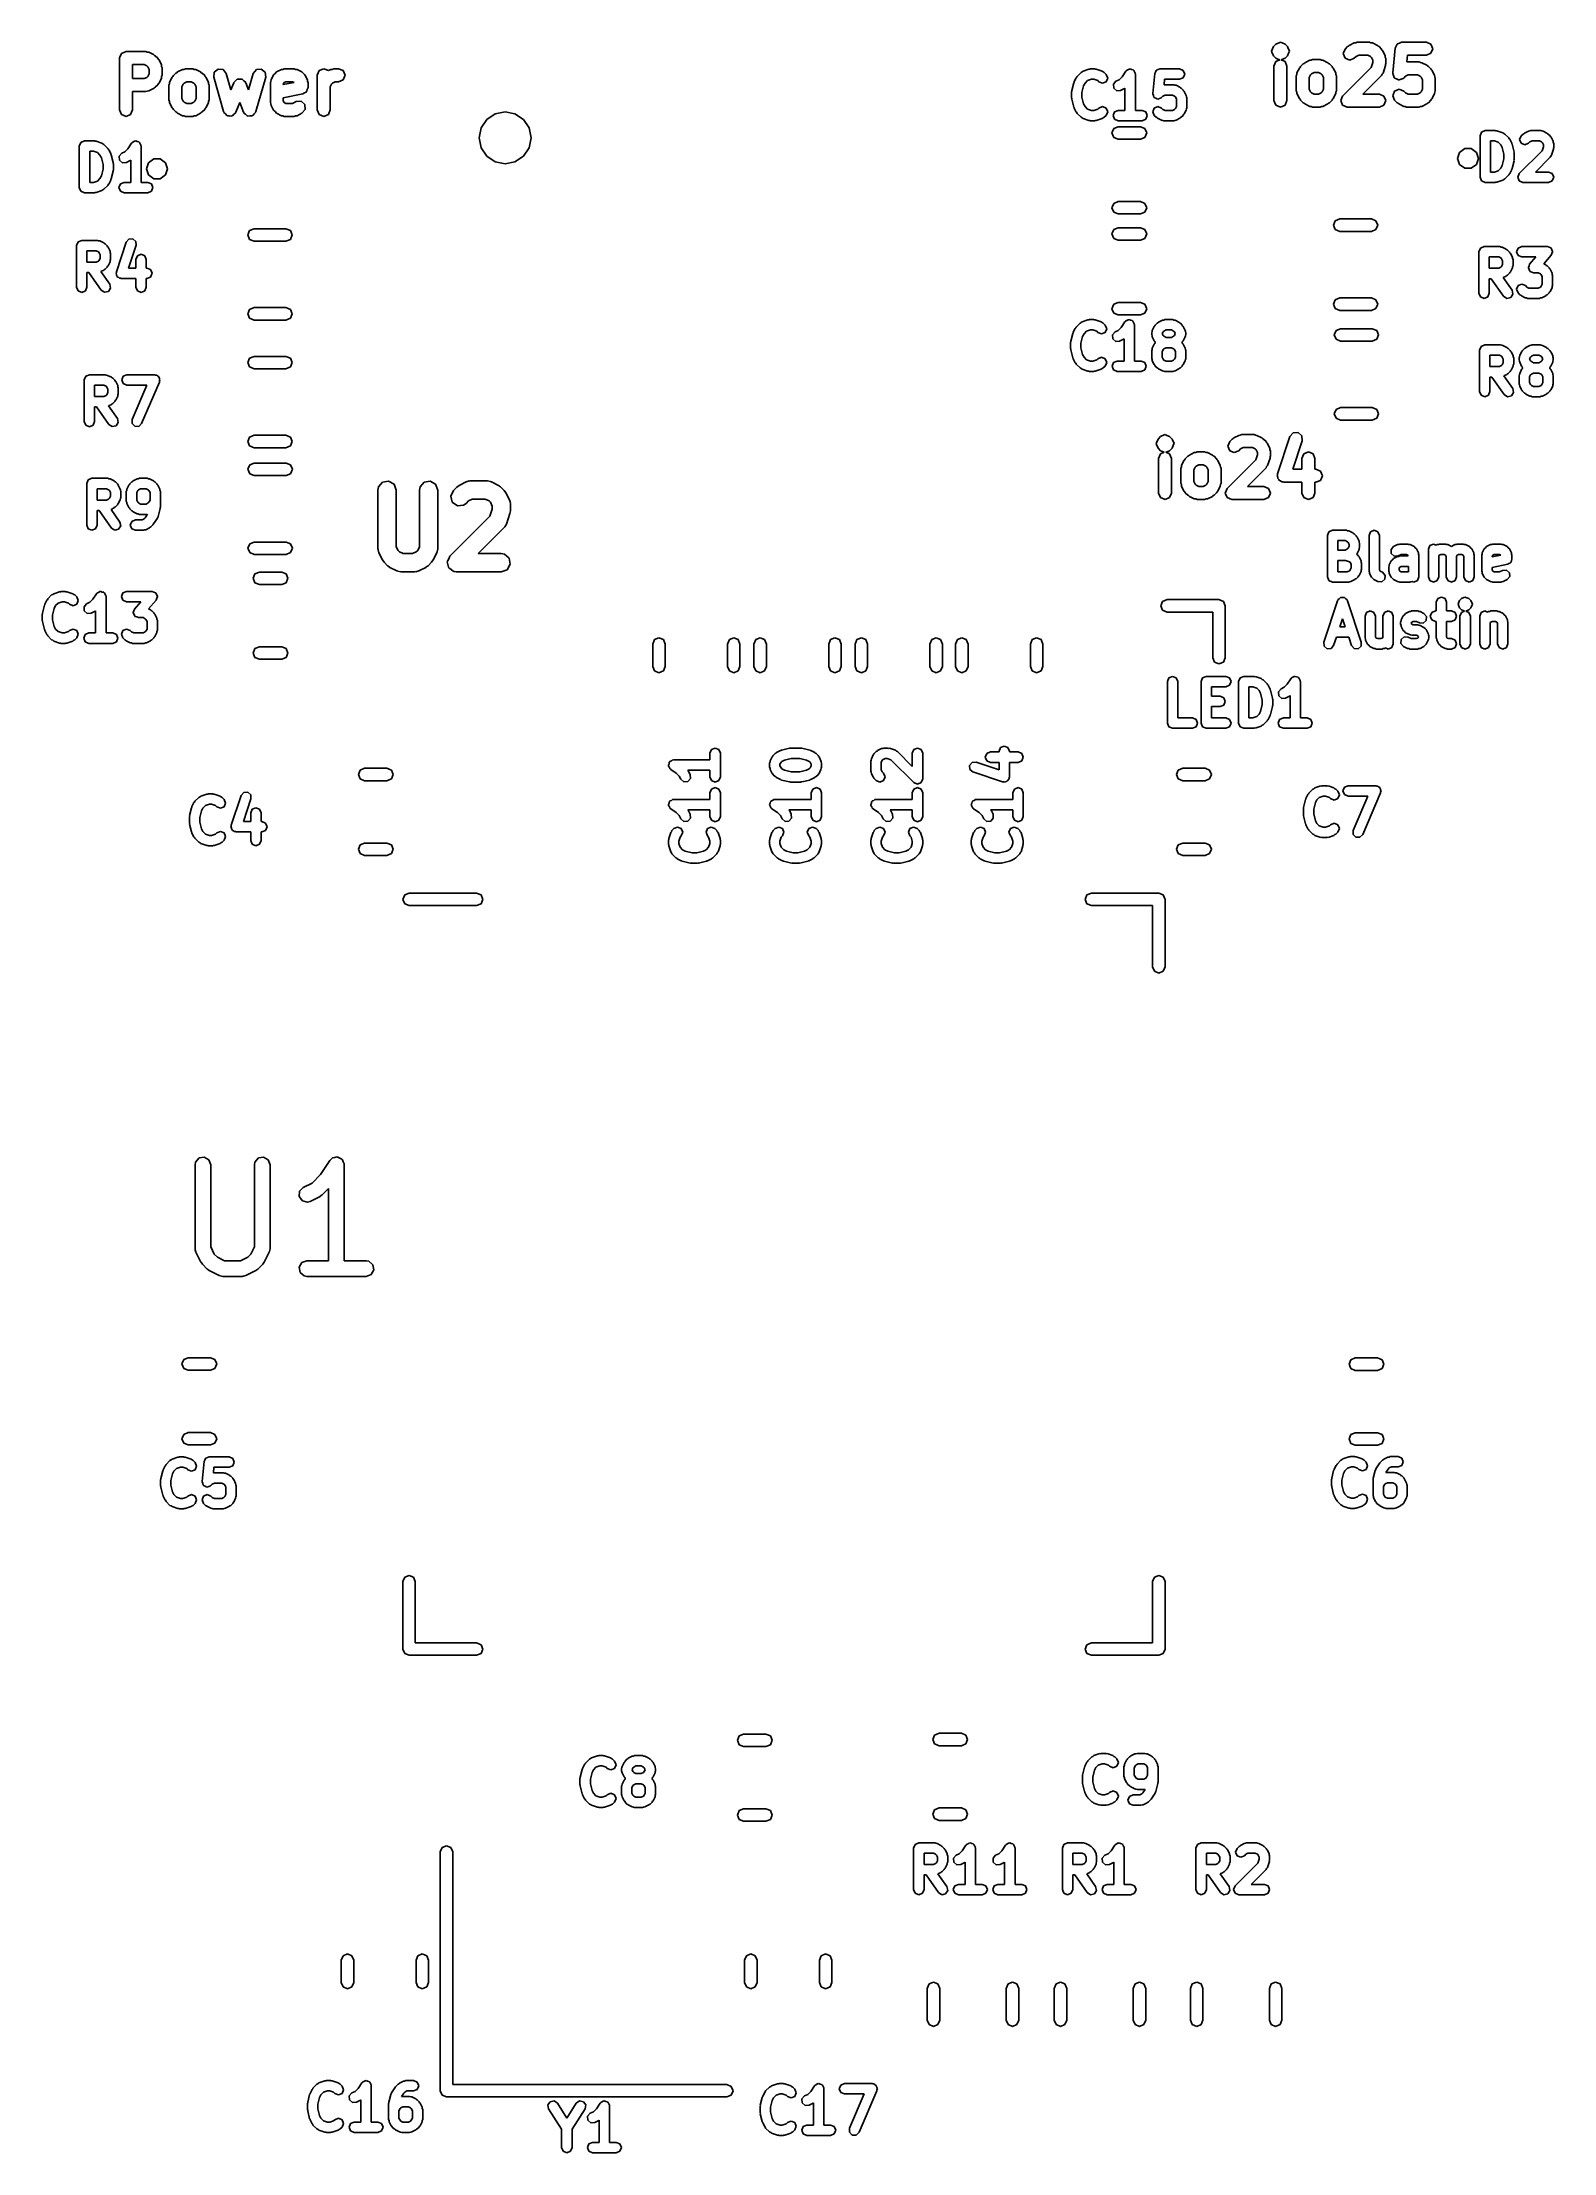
# Model space of a CAD drawing. Extents: x -7.1 to 7.5, y -10.1 to 10.2.
import ezdxf

# ---------------------------------------------------------------- set-up
doc = ezdxf.new("R2010")
doc.units = 0
doc.layers.add('BLACK', color=7, linetype='CONTINUOUS')

msp = doc.modelspace()

# ---------------------------------------------------------------- linework, layer by layer
at = {"layer": 'BLACK', "linetype": 'CONTINUOUS'}
for p, q in [((4.7796, 10.1398), (4.79791, 10.184)), ((4.79791, 10.184), (4.82172, 10.2078)), ((4.79791, 10.184), (4.79791, 10.184)), ((4.79791, 10.184), (4.79791, 10.184)), ((4.82172, 10.2078), (4.85817, 10.2229)), ((4.82172, 10.2078), (4.82172, 10.2078)), ((4.82172, 10.2078), (4.82172, 10.2078)), ((4.85817, 10.2229), (4.86591, 10.2261)), ((4.86591, 10.2261), (4.86591, 10.2261)), ((4.86591, 10.2261), (4.88184, 10.2195)), ((4.88184, 10.2195), (4.91011, 10.2078)), ((4.91011, 10.2078), (4.91011, 10.2078)), ((4.91011, 10.2078), (4.91011, 10.2078)), ((4.91011, 10.2078), (4.93392, 10.184)), ((4.93392, 10.184), (4.93752, 10.1752)), ((4.93752, 10.1752), (4.95222, 10.1398)), ((5.48839, 10.1601), (5.5122, 10.184)), ((5.5122, 10.184), (5.5217, 10.1879)), ((5.5217, 10.1879), (5.52844, 10.1957)), ((5.52844, 10.1957), (5.57606, 10.2195)), ((5.57606, 10.2195), (5.59057, 10.2205)), ((5.59057, 10.2205), (5.60401, 10.2261)), ((5.60401, 10.2261), (5.72305, 10.2261)), ((5.72305, 10.2261), (5.7365, 10.2205)), ((5.7365, 10.2205), (5.75101, 10.2195)), ((5.75101, 10.2195), (5.79862, 10.1957)), ((5.79862, 10.1957), (5.80536, 10.1879)), ((5.80536, 10.1879), (5.81487, 10.184)), ((5.81487, 10.184), (5.83868, 10.1601)), ((5.94658, 9.93169), (5.97039, 10.1698)), ((5.97039, 10.1698), (5.98033, 10.1883)), ((5.98033, 10.1883), (5.98839, 10.2078)), ((5.98839, 10.2078), (5.99144, 10.209)), ((5.99144, 10.209), (5.993, 10.2119)), ((5.993, 10.2119), (6.01314, 10.218)), ((6.01314, 10.218), (6.03258, 10.2261)), ((6.03258, 10.2261), (6.27067, 10.2261)), ((6.27067, 10.2261), (6.31487, 10.2078)), ((6.31487, 10.2078), (6.33317, 10.1636)), ((6.33317, 10.1636), (6.31487, 10.1194)), ((-6.31398, 10.0746), (-6.29568, 10.1188)), ((-6.31398, 9.57456), (-6.31398, 10.0746)), ((-6.29568, 10.1188), (-6.25148, 10.1371)), ((-6.25148, 10.1371), (-6.06101, 10.1371)), ((-6.18898, 10.0121), (-6.18898, 9.87516)), ((-6.07576, 10.0121), (-6.18898, 10.0121)), ((-6.05041, 9.99939), (-6.07576, 10.0121)), ((-6.06101, 10.1371), (-6.04757, 10.1315)), ((-6.04094, 9.98992), (-6.05041, 9.99939)), ((-6.04757, 10.1315), (-6.03306, 10.1305)), ((-6.02827, 9.96457), (-6.04094, 9.98992)), ((-6.03306, 10.1305), (-5.98544, 10.1067)), ((-6.02827, 9.92265), (-6.02827, 9.96457)), ((-5.98544, 10.1067), (-5.9787, 10.0989)), ((-5.9787, 10.0989), (-5.9692, 10.0949)), ((-5.9692, 10.0949), (-5.94539, 10.0711)), ((-5.94539, 10.0711), (-5.94145, 10.0616)), ((-5.94145, 10.0616), (-5.93368, 10.0549)), ((-5.93368, 10.0549), (-5.90987, 10.0073)), ((-5.90987, 10.0073), (-5.90884, 9.99276)), ((-5.90884, 9.99276), (-5.90327, 9.97932)), ((-5.90327, 9.97932), (-5.90327, 9.9079)), ((-5.75562, 9.93999), (-5.70801, 9.9638)), ((-5.70801, 9.9638), (-5.6935, 9.96483)), ((-5.6935, 9.96483), (-5.68006, 9.9704)), ((-5.68006, 9.9704), (-5.60863, 9.9704)), ((-5.60863, 9.9704), (-5.59519, 9.96483)), ((-5.59519, 9.96483), (-5.58068, 9.9638)), ((-5.58068, 9.9638), (-5.53306, 9.93999)), ((-5.40136, 9.93825), (-5.36389, 9.96799)), ((-5.36389, 9.96799), (-5.31637, 9.96253)), ((-5.31637, 9.96253), (-5.28663, 9.92507)), ((-5.02586, 9.92507), (-4.99612, 9.96253)), ((-4.99612, 9.96253), (-4.9486, 9.96799)), ((-4.9486, 9.96799), (-4.91113, 9.93825)), ((-4.80324, 9.93999), (-4.75563, 9.9638)), ((-4.75563, 9.9638), (-4.74111, 9.96483)), ((-4.74111, 9.96483), (-4.72767, 9.9704)), ((-4.72767, 9.9704), (-4.63244, 9.9704)), ((-4.63244, 9.9704), (-4.619, 9.96483)), ((-4.619, 9.96483), (-4.60449, 9.9638)), ((-4.60449, 9.9638), (-4.55687, 9.93999)), ((-4.39092, 9.95209), (-4.34672, 9.9704)), ((-4.34672, 9.9704), (-4.30271, 9.95216)), ((-4.30271, 9.95216), (-4.27944, 9.9638)), ((-4.27944, 9.9638), (-4.26492, 9.96483)), ((-4.26492, 9.96483), (-4.25148, 9.9704)), ((-4.25148, 9.9704), (-4.20387, 9.9704)), ((-4.20387, 9.9704), (-4.15967, 9.95209)), ((2.96458, 9.94742), (3.02172, 9.96647)), ((3.02172, 9.96647), (3.02993, 9.96589)), ((3.02993, 9.96589), (3.03754, 9.96904)), ((3.03754, 9.96904), (3.07563, 9.96904)), ((3.07563, 9.96904), (3.08323, 9.96589)), ((3.08323, 9.96589), (3.09144, 9.96647)), ((3.09144, 9.96647), (3.14859, 9.94742)), ((3.38313, 9.95439), (3.39658, 9.95997)), ((3.39658, 9.95997), (3.40868, 9.96807)), ((3.40868, 9.96807), (3.41373, 9.96707)), ((3.41373, 9.96707), (3.41849, 9.96904)), ((3.41849, 9.96904), (3.43194, 9.96346)), ((3.43194, 9.96346), (3.44622, 9.96064)), ((3.44622, 9.96064), (3.44909, 9.95636)), ((3.67254, 9.95774), (3.68866, 9.9626)), ((3.68866, 9.9626), (3.7042, 9.96904)), ((3.7042, 9.96904), (3.89468, 9.96904)), ((3.89468, 9.96904), (3.93003, 9.95439)), ((4.7833, 10.1308), (4.7796, 10.1398)), ((4.79791, 10.0956), (4.7833, 10.1308)), ((4.82172, 10.0718), (4.79791, 10.0956)), ((4.79791, 10.0956), (4.79791, 10.0956)), ((4.79791, 10.0956), (4.79791, 10.0956)), ((4.80341, 9.9969), (4.82172, 10.0411)), ((4.80341, 9.66357), (4.80341, 9.9969)), ((4.84003, 10.0642), (4.82172, 10.0718)), ((4.82172, 10.0411), (4.85873, 10.0564)), ((4.85873, 10.0564), (4.84003, 10.0642)), ((4.90184, 10.0683), (4.8731, 10.0564)), ((4.8731, 10.0564), (4.91011, 10.0411)), ((4.91011, 10.0718), (4.90184, 10.0683)), ((4.93392, 10.0956), (4.91011, 10.0718)), ((4.91011, 10.0411), (4.92841, 9.9969)), ((4.92841, 9.9969), (4.92841, 9.66357)), ((4.94378, 10.1194), (4.93392, 10.0956)), ((4.95222, 10.1398), (4.94378, 10.1194)), ((4.95222, 10.1398), (4.95222, 10.1398)), ((5.0243, 9.92962), (5.04811, 9.97723)), ((5.04811, 9.97723), (5.05588, 9.98397)), ((5.05588, 9.98397), (5.05981, 9.99348)), ((5.05981, 9.99348), (5.08362, 10.0173)), ((5.08362, 10.0173), (5.09313, 10.0212)), ((5.09313, 10.0212), (5.09987, 10.029)), ((5.09987, 10.029), (5.14748, 10.0528)), ((5.14748, 10.0528), (5.162, 10.0538)), ((5.162, 10.0538), (5.17544, 10.0594)), ((5.17544, 10.0594), (5.24686, 10.0594)), ((5.24686, 10.0594), (5.2603, 10.0538)), ((5.2603, 10.0538), (5.27481, 10.0528)), ((5.27481, 10.0528), (5.32243, 10.029)), ((5.32243, 10.029), (5.32917, 10.0212)), ((5.32917, 10.0212), (5.33868, 10.0173)), ((5.33868, 10.0173), (5.36249, 9.99348)), ((5.36249, 9.99348), (5.36642, 9.98397)), ((5.36642, 9.98397), (5.3742, 9.97723)), ((5.3742, 9.97723), (5.398, 9.92962)), ((5.46458, 9.70776), (5.73986, 9.98304)), ((5.47008, 10.116), (5.48839, 10.1601)), ((5.48838, 10.0718), (5.47008, 10.116)), ((5.53258, 10.0534), (5.48838, 10.0718)), ((5.57677, 10.0718), (5.53258, 10.0534)), ((5.59341, 10.0884), (5.57677, 10.0718)), ((5.61876, 10.1011), (5.59341, 10.0884)), ((5.7083, 10.1011), (5.61876, 10.1011)), ((5.73365, 10.0884), (5.7083, 10.1011)), ((5.74312, 10.0789), (5.73365, 10.0884)), ((5.73986, 9.98304), (5.75579, 10.0309)), ((5.75579, 10.0536), (5.74312, 10.0789)), ((5.75579, 10.0309), (5.75579, 10.0536)), ((5.83868, 10.1601), (5.84261, 10.1506)), ((5.84261, 10.1506), (5.85039, 10.1439)), ((5.85039, 10.1439), (5.8742, 10.0963)), ((5.87759, 10.0009), (5.85378, 9.92952)), ((5.8742, 10.0963), (5.87523, 10.0818)), ((5.87523, 10.0818), (5.88079, 10.0683)), ((5.88079, 10.0207), (5.87686, 10.0112)), ((5.87686, 10.0112), (5.87759, 10.0009)), ((5.88079, 10.0683), (5.88079, 10.0207)), ((6.08914, 10.1011), (6.08259, 10.0356)), ((6.08259, 10.0356), (6.19925, 10.0356)), ((6.27067, 10.1011), (6.08914, 10.1011)), ((6.19925, 10.0356), (6.21269, 10.03)), ((6.21269, 10.03), (6.2272, 10.029)), ((6.2272, 10.029), (6.27482, 10.0052)), ((6.31487, 10.1194), (6.27067, 10.1011)), ((6.27482, 10.0052), (6.28155, 9.99741)), ((6.28155, 9.99741), (6.29106, 9.99348)), ((6.29106, 9.99348), (6.31487, 9.96967)), ((6.31487, 9.96967), (6.3188, 9.96016)), ((6.3188, 9.96016), (6.32658, 9.95342)), ((-6.18898, 9.87516), (-6.07576, 9.87516)), ((-6.07576, 9.87516), (-6.05041, 9.88783)), ((-6.05041, 9.88783), (-6.04094, 9.8973)), ((-6.03306, 9.75676), (-6.04757, 9.75572)), ((-6.04094, 9.8973), (-6.02827, 9.92265)), ((-5.98544, 9.78057), (-6.03306, 9.75676)), ((-5.9787, 9.78834), (-5.98544, 9.78057)), ((-5.9692, 9.79227), (-5.9787, 9.78834)), ((-5.94539, 9.81608), (-5.9692, 9.79227)), ((-5.94145, 9.82559), (-5.94539, 9.81608)), ((-5.93368, 9.83233), (-5.94145, 9.82559)), ((-5.90987, 9.87994), (-5.93368, 9.83233)), ((-5.90884, 9.89446), (-5.90987, 9.87994)), ((-5.90327, 9.9079), (-5.90884, 9.89446)), ((-5.83779, 9.81266), (-5.83223, 9.8261)), ((-5.83779, 9.6698), (-5.83779, 9.81266)), ((-5.83223, 9.8261), (-5.8312, 9.84061)), ((-5.8312, 9.84061), (-5.80739, 9.88823)), ((-5.80739, 9.88823), (-5.79962, 9.89497)), ((-5.79962, 9.89497), (-5.79568, 9.90447)), ((-5.79568, 9.90447), (-5.77187, 9.92828)), ((-5.77187, 9.92828), (-5.76236, 9.93222)), ((-5.76236, 9.93222), (-5.75562, 9.93999)), ((-5.70012, 9.82326), (-5.71279, 9.7979)), ((-5.71279, 9.7979), (-5.71279, 9.68455)), ((-5.69065, 9.83272), (-5.70012, 9.82326)), ((-5.6653, 9.8454), (-5.69065, 9.83272)), ((-5.62338, 9.8454), (-5.6653, 9.8454)), ((-5.59803, 9.83272), (-5.62338, 9.8454)), ((-5.58856, 9.82325), (-5.59803, 9.83272)), ((-5.57589, 9.79791), (-5.58856, 9.82325)), ((-5.57589, 9.68455), (-5.57589, 9.79791)), ((-5.53306, 9.93999), (-5.52632, 9.93222)), ((-5.52632, 9.93222), (-5.51681, 9.92828)), ((-5.51681, 9.92828), (-5.49301, 9.90447)), ((-5.49301, 9.90447), (-5.48907, 9.89497)), ((-5.48907, 9.89497), (-5.4813, 9.88823)), ((-5.4813, 9.88823), (-5.45749, 9.84061)), ((-5.45749, 9.84061), (-5.45646, 9.8261)), ((-5.45646, 9.8261), (-5.45089, 9.81266)), ((-5.45089, 9.81266), (-5.45089, 9.6698)), ((-5.40682, 9.89073), (-5.40136, 9.93825)), ((-5.31158, 9.55739), (-5.40682, 9.89073)), ((-5.28663, 9.92507), (-5.24162, 9.76752)), ((-5.24162, 9.76752), (-5.21428, 9.83587)), ((-5.21428, 9.83587), (-5.2137, 9.83646)), ((-5.2137, 9.83646), (-5.21369, 9.83728)), ((-5.21369, 9.83728), (-5.19708, 9.85349)), ((-5.19708, 9.85349), (-5.18087, 9.8701)), ((-5.18087, 9.8701), (-5.18005, 9.87011)), ((-5.18005, 9.87011), (-5.17946, 9.87069)), ((-5.17946, 9.87069), (-5.15625, 9.8704)), ((-5.15625, 9.8704), (-5.13303, 9.87069)), ((-5.13303, 9.87069), (-5.13245, 9.87011)), ((-5.13245, 9.87011), (-5.13163, 9.8701)), ((-5.13163, 9.8701), (-5.11541, 9.85349)), ((-5.11541, 9.85349), (-5.0988, 9.83728)), ((-5.0988, 9.83728), (-5.09879, 9.83646)), ((-5.09879, 9.83646), (-5.09822, 9.83587)), ((-5.09822, 9.83587), (-5.07088, 9.76752)), ((-5.07088, 9.76752), (-5.02586, 9.92507)), ((-4.90567, 9.89073), (-5.00091, 9.55739)), ((-4.91113, 9.93825), (-4.90567, 9.89073)), ((-4.8616, 9.83647), (-4.85604, 9.84991)), ((-4.8616, 9.64599), (-4.8616, 9.83647)), ((-4.85604, 9.84991), (-4.855, 9.86442)), ((-4.855, 9.86442), (-4.8312, 9.91204)), ((-4.8312, 9.91204), (-4.81623, 9.92502)), ((-4.81623, 9.92502), (-4.80324, 9.93999)), ((-4.7366, 9.81747), (-4.63284, 9.83822)), ((-4.72871, 9.8375), (-4.7366, 9.82171)), ((-4.7366, 9.82171), (-4.7366, 9.81747)), ((-4.71292, 9.8454), (-4.72871, 9.8375)), ((-4.64719, 9.8454), (-4.71292, 9.8454)), ((-4.63284, 9.83822), (-4.64719, 9.8454)), ((-4.55687, 9.93999), (-4.54388, 9.92502)), ((-4.54388, 9.92502), (-4.52892, 9.91204)), ((-4.52892, 9.91204), (-4.50511, 9.86442)), ((-4.50547, 9.77203), (-4.50901, 9.75418)), ((-4.49851, 9.78885), (-4.50547, 9.77203)), ((-4.50511, 9.86442), (-4.50408, 9.84991)), ((-4.50408, 9.84991), (-4.49851, 9.83647)), ((-4.49851, 9.83647), (-4.49851, 9.78885)), ((-4.40922, 9.9079), (-4.39092, 9.95209)), ((-4.40922, 9.57456), (-4.40922, 9.9079)), ((-4.27155, 9.82326), (-4.28422, 9.7979)), ((-4.28422, 9.7979), (-4.28422, 9.57456)), ((-4.26208, 9.83272), (-4.27155, 9.82326)), ((-4.23673, 9.8454), (-4.26208, 9.83272)), ((-4.20387, 9.8454), (-4.23673, 9.8454)), ((-4.15967, 9.8637), (-4.20387, 9.8454)), ((-4.15967, 9.95209), (-4.14137, 9.9079)), ((-4.14137, 9.9079), (-4.15967, 9.8637)), ((2.8557, 9.75974), (2.87474, 9.83593)), ((2.85663, 9.75347), (2.8557, 9.75974)), ((2.87474, 9.83593), (2.87813, 9.84049)), ((2.87813, 9.84049), (2.87853, 9.84616)), ((2.87853, 9.84616), (2.89758, 9.88426)), ((2.89758, 9.88426), (2.90379, 9.88965)), ((2.90379, 9.88965), (2.90694, 9.89725)), ((2.90694, 9.89725), (2.94504, 9.93534)), ((2.94504, 9.93534), (2.95579, 9.9398)), ((2.97043, 9.80635), (2.9542, 9.74146)), ((2.95579, 9.9398), (2.96458, 9.94742)), ((2.98339, 9.83228), (2.97043, 9.80635)), ((3.0074, 9.85629), (2.98339, 9.83228)), ((3.04565, 9.86904), (3.0074, 9.85629)), ((3.06752, 9.86904), (3.04565, 9.86904)), ((3.10577, 9.85629), (3.06752, 9.86904)), ((3.11647, 9.84559), (3.10577, 9.85629)), ((3.15182, 9.83094), (3.11647, 9.84559)), ((3.14859, 9.94742), (3.15738, 9.9398)), ((3.18718, 9.84559), (3.15182, 9.83094)), ((3.15738, 9.9398), (3.16813, 9.93535)), ((3.16813, 9.93535), (3.18718, 9.9163)), ((3.18718, 9.9163), (3.20182, 9.88094)), ((3.20182, 9.88094), (3.18718, 9.84559)), ((3.25677, 9.82056), (3.28184, 9.84947)), ((3.25948, 9.78239), (3.25677, 9.82056)), ((3.28839, 9.75732), (3.25948, 9.78239)), ((3.28184, 9.84947), (3.31268, 9.86489)), ((3.32656, 9.76003), (3.28839, 9.75732)), ((3.31268, 9.86489), (3.34154, 9.89375)), ((3.36466, 9.77908), (3.32656, 9.76003)), ((3.34154, 9.89375), (3.37688, 9.94677)), ((3.36849, 9.78349), (3.36466, 9.77908)), ((3.36849, 9.56904), (3.36849, 9.78349)), ((3.37688, 9.94677), (3.38116, 9.94964)), ((3.38116, 9.94964), (3.38313, 9.95439)), ((3.44909, 9.95636), (3.45384, 9.95439)), ((3.45384, 9.95439), (3.45942, 9.94094)), ((3.45942, 9.94094), (3.46752, 9.92884)), ((3.46752, 9.92884), (3.46652, 9.9238)), ((3.46652, 9.9238), (3.46849, 9.91904)), ((3.46849, 9.91904), (3.46849, 9.56904)), ((3.6354, 9.73354), (3.65445, 9.92401)), ((3.65445, 9.92401), (3.66241, 9.93885)), ((3.66241, 9.93885), (3.66885, 9.95439)), ((3.66885, 9.95439), (3.67129, 9.9554)), ((3.67129, 9.9554), (3.67254, 9.95774)), ((3.74945, 9.86904), (3.74421, 9.81666)), ((3.74421, 9.81666), (3.83754, 9.81666)), ((3.89468, 9.86904), (3.74945, 9.86904)), ((3.83754, 9.81666), (3.84829, 9.8122)), ((3.84829, 9.8122), (3.8599, 9.81138)), ((3.8599, 9.81138), (3.89799, 9.79233)), ((3.93003, 9.88368), (3.89468, 9.86904)), ((3.89799, 9.79233), (3.90338, 9.78611)), ((3.90338, 9.78611), (3.91099, 9.78296)), ((3.91099, 9.78296), (3.93003, 9.76392)), ((3.93003, 9.95439), (3.94468, 9.91904)), ((3.94468, 9.91904), (3.93003, 9.88368)), ((3.93003, 9.76392), (3.93318, 9.75631)), ((5.0177, 9.90166), (5.02326, 9.9151)), ((5.0177, 9.75881), (5.0177, 9.90166)), ((5.02326, 9.74537), (5.0177, 9.75881)), ((5.02326, 9.9151), (5.0243, 9.92962)), ((5.15537, 9.91226), (5.1427, 9.88691)), ((5.1427, 9.88691), (5.1427, 9.77356)), ((5.1427, 9.77356), (5.15537, 9.74821)), ((5.16484, 9.92173), (5.15537, 9.91226)), ((5.19019, 9.9344), (5.16484, 9.92173)), ((5.23211, 9.9344), (5.19019, 9.9344)), ((5.25746, 9.92173), (5.23211, 9.9344)), ((5.26693, 9.91226), (5.25746, 9.92173)), ((5.2796, 9.88691), (5.26693, 9.91226)), ((5.26693, 9.74821), (5.2796, 9.77356)), ((5.2796, 9.77356), (5.2796, 9.88691)), ((5.398, 9.92962), (5.39904, 9.9151)), ((5.39904, 9.9151), (5.4046, 9.90166)), ((5.4046, 9.75881), (5.39904, 9.74537)), ((5.4046, 9.90166), (5.4046, 9.75881)), ((5.83868, 9.90509), (5.65966, 9.72607)), ((5.84424, 9.91853), (5.83868, 9.90509)), ((5.85378, 9.92952), (5.84424, 9.91853)), ((5.94627, 9.92547), (5.94753, 9.92853)), ((5.95432, 9.90604), (5.94627, 9.92547)), ((5.94753, 9.92853), (5.94658, 9.93169)), ((5.9604, 9.8859), (5.95432, 9.90604)), ((5.96331, 9.88433), (5.9604, 9.8859)), ((5.96458, 9.88128), (5.96331, 9.88433)), ((5.98401, 9.87323), (5.96458, 9.88128)), ((5.96458, 9.75538), (6.00877, 9.77369)), ((6.00255, 9.86328), (5.98401, 9.87323)), ((6.00572, 9.86424), (6.00255, 9.86328)), ((6.00877, 9.86297), (6.00572, 9.86424)), ((6.02821, 9.87102), (6.00877, 9.86297)), ((6.00877, 9.77369), (6.05296, 9.75538)), ((6.04835, 9.8771), (6.02821, 9.87102)), ((6.04991, 9.88002), (6.04835, 9.8771)), ((6.05296, 9.88128), (6.04991, 9.88002)), ((6.0696, 9.89792), (6.05296, 9.88128)), ((6.09495, 9.91059), (6.0696, 9.89792)), ((6.18449, 9.91059), (6.09495, 9.91059)), ((6.20984, 9.89792), (6.18449, 9.91059)), ((6.21931, 9.88845), (6.20984, 9.89792)), ((6.23198, 9.8631), (6.21931, 9.88845)), ((6.21931, 9.74821), (6.23198, 9.77356)), ((6.23198, 9.77356), (6.23198, 9.8631)), ((6.32658, 9.95342), (6.35039, 9.90581)), ((6.35039, 9.90581), (6.35142, 9.89129)), ((6.35142, 9.89129), (6.35698, 9.87786)), ((6.35698, 9.75881), (6.35142, 9.74537)), ((6.35698, 9.87786), (6.35698, 9.75881)), ((-6.29568, 9.53037), (-6.31398, 9.57456)), ((-6.18898, 9.57456), (-6.20729, 9.53037)), ((-6.06101, 9.75016), (-6.18898, 9.75016)), ((-6.18898, 9.75016), (-6.18898, 9.57456)), ((-6.04757, 9.75572), (-6.06101, 9.75016)), ((-5.83223, 9.65636), (-5.83779, 9.6698)), ((-5.8312, 9.64185), (-5.83223, 9.65636)), ((-5.80739, 9.59423), (-5.8312, 9.64185)), ((-5.79961, 9.58749), (-5.80739, 9.59423)), ((-5.79568, 9.57799), (-5.79961, 9.58749)), ((-5.77187, 9.55418), (-5.79568, 9.57799)), ((-5.76236, 9.55024), (-5.77187, 9.55418)), ((-5.71279, 9.68455), (-5.70012, 9.6592)), ((-5.70012, 9.6592), (-5.69065, 9.64974)), ((-5.69065, 9.64974), (-5.6653, 9.63706)), ((-5.6653, 9.63706), (-5.62338, 9.63706)), ((-5.62338, 9.63706), (-5.59803, 9.64974)), ((-5.59803, 9.64974), (-5.58856, 9.65921)), ((-5.58856, 9.65921), (-5.57589, 9.68455)), ((-5.51682, 9.55418), (-5.52632, 9.55024)), ((-5.49301, 9.57799), (-5.51682, 9.55418)), ((-5.48907, 9.58749), (-5.49301, 9.57799)), ((-5.4813, 9.59423), (-5.48907, 9.58749)), ((-5.45749, 9.64185), (-5.4813, 9.59423)), ((-5.45646, 9.65636), (-5.45749, 9.64185)), ((-5.45089, 9.6698), (-5.45646, 9.65636)), ((-5.30898, 9.55412), (-5.31158, 9.55739)), ((-5.30893, 9.54994), (-5.30898, 9.55412)), ((-5.15625, 9.64437), (-5.19346, 9.55135)), ((-5.11904, 9.55135), (-5.15625, 9.64437)), ((-5.00351, 9.55412), (-5.00356, 9.54994)), ((-5.00091, 9.55739), (-5.00351, 9.55412)), ((-4.85604, 9.63255), (-4.8616, 9.64599)), ((-4.855, 9.61804), (-4.85604, 9.63255)), ((-4.8312, 9.57042), (-4.855, 9.61804)), ((-4.81623, 9.55744), (-4.8312, 9.57042)), ((-4.80324, 9.54247), (-4.81623, 9.55744)), ((-4.54875, 9.72756), (-4.7366, 9.68999)), ((-4.7366, 9.68999), (-4.7366, 9.66075)), ((-4.7366, 9.66075), (-4.72871, 9.64496)), ((-4.72871, 9.64496), (-4.71292, 9.63706)), ((-4.71292, 9.63706), (-4.64719, 9.63706)), ((-4.64719, 9.63706), (-4.61277, 9.65428)), ((-4.61277, 9.65428), (-4.56505, 9.65767)), ((-4.56505, 9.65767), (-4.52892, 9.62632)), ((-4.52553, 9.57861), (-4.55687, 9.54247)), ((-4.53363, 9.73769), (-4.54875, 9.72756)), ((-4.51681, 9.74465), (-4.53363, 9.73769)), ((-4.52892, 9.62632), (-4.52553, 9.57861)), ((-4.51435, 9.7506), (-4.51681, 9.74465)), ((-4.50901, 9.75418), (-4.51435, 9.7506)), ((-4.39092, 9.53037), (-4.40922, 9.57456)), ((-4.28422, 9.57456), (-4.30253, 9.53037)), ((-2.69713, 9.53541), (-2.60146, 9.55444)), ((-2.60146, 9.55444), (-2.50579, 9.53541)), ((2.8542, 9.74761), (2.85663, 9.75347)), ((2.8542, 9.69047), (2.8542, 9.74761)), ((2.85663, 9.68461), (2.8542, 9.69047)), ((2.8557, 9.67834), (2.85663, 9.68461)), ((2.87474, 9.60215), (2.8557, 9.67834)), ((2.87813, 9.59758), (2.87474, 9.60215)), ((2.87853, 9.59192), (2.87813, 9.59758)), ((2.89758, 9.55382), (2.87853, 9.59192)), ((2.90379, 9.54843), (2.89758, 9.55382)), ((2.9542, 9.74146), (2.9542, 9.69662)), ((2.9542, 9.69662), (2.97043, 9.63173)), ((2.97043, 9.63173), (2.98339, 9.6058)), ((2.98339, 9.6058), (3.0074, 9.58179)), ((3.0074, 9.58179), (3.04565, 9.56904)), ((3.04565, 9.56904), (3.06752, 9.56904)), ((3.06752, 9.56904), (3.10577, 9.58179)), ((3.10577, 9.58179), (3.11647, 9.59249)), ((3.11647, 9.59249), (3.15182, 9.60713)), ((3.15182, 9.60713), (3.18718, 9.59249)), ((3.18718, 9.59249), (3.20182, 9.55713)), ((3.20182, 9.55713), (3.18718, 9.52178)), ((3.2542, 9.51904), (3.26885, 9.55439)), ((3.26885, 9.55439), (3.3042, 9.56904)), ((3.3042, 9.56904), (3.36849, 9.56904)), ((3.46849, 9.56904), (3.53277, 9.56904)), ((3.53277, 9.56904), (3.56813, 9.55439)), ((3.56813, 9.55439), (3.58277, 9.51904)), ((3.63515, 9.72856), (3.63617, 9.731)), ((3.64159, 9.71302), (3.63515, 9.72856)), ((3.63515, 9.55713), (3.6498, 9.59249)), ((3.6498, 9.52178), (3.63515, 9.55713)), ((3.63617, 9.731), (3.6354, 9.73354)), ((3.64646, 9.6969), (3.64159, 9.71302)), ((3.64879, 9.69565), (3.64646, 9.6969)), ((3.6498, 9.69321), (3.64879, 9.69565)), ((3.66535, 9.68677), (3.6498, 9.69321)), ((3.6498, 9.59249), (3.68515, 9.60713)), ((3.68018, 9.67881), (3.66535, 9.68677)), ((3.68271, 9.67957), (3.68018, 9.67881)), ((3.68515, 9.67856), (3.68271, 9.67957)), ((3.7007, 9.685), (3.68515, 9.67856)), ((3.68515, 9.60713), (3.72051, 9.59249)), ((3.71682, 9.68986), (3.7007, 9.685)), ((3.71807, 9.69219), (3.71682, 9.68986)), ((3.72051, 9.69321), (3.71807, 9.69219)), ((3.73382, 9.70652), (3.72051, 9.69321)), ((3.72051, 9.59249), (3.73382, 9.57918)), ((3.7541, 9.71666), (3.73382, 9.70652)), ((3.73382, 9.57918), (3.7541, 9.56904)), ((3.82573, 9.71666), (3.7541, 9.71666)), ((3.7541, 9.56904), (3.82573, 9.56904)), ((3.84601, 9.70652), (3.82573, 9.71666)), ((3.82573, 9.56904), (3.84601, 9.57918)), ((3.85358, 9.69895), (3.84601, 9.70652)), ((3.84601, 9.57918), (3.85359, 9.58675)), ((3.86373, 9.67866), (3.85358, 9.69895)), ((3.85359, 9.58675), (3.86373, 9.60703)), ((3.86373, 9.60703), (3.86373, 9.67866)), ((3.93318, 9.75631), (3.9394, 9.75092)), ((3.9394, 9.75092), (3.95845, 9.71283)), ((3.95845, 9.57287), (3.9394, 9.53477)), ((3.95845, 9.71283), (3.95927, 9.70122)), ((3.95927, 9.58448), (3.95845, 9.57287)), ((3.95927, 9.70122), (3.96373, 9.69047)), ((3.96373, 9.59523), (3.95927, 9.58448)), ((3.96373, 9.69047), (3.96373, 9.59523)), ((4.82172, 9.61937), (4.80341, 9.66357)), ((4.86591, 9.60107), (4.82172, 9.61937)), ((4.91011, 9.61937), (4.86591, 9.60107)), ((4.92841, 9.66357), (4.91011, 9.61937)), ((5.0243, 9.73086), (5.02326, 9.74537)), ((5.04811, 9.68324), (5.0243, 9.73086)), ((5.05588, 9.6765), (5.04811, 9.68324)), ((5.05981, 9.66699), (5.05588, 9.6765)), ((5.08362, 9.64318), (5.05981, 9.66699)), ((5.09313, 9.63925), (5.08362, 9.64318)), ((5.09987, 9.63148), (5.09313, 9.63925)), ((5.14748, 9.60767), (5.09987, 9.63148)), ((5.162, 9.60664), (5.14748, 9.60767)), ((5.15537, 9.74821), (5.16484, 9.73874)), ((5.17544, 9.60107), (5.162, 9.60664)), ((5.16484, 9.73874), (5.19019, 9.72607)), ((5.24686, 9.60107), (5.17544, 9.60107)), ((5.19019, 9.72607), (5.23211, 9.72607)), ((5.23211, 9.72607), (5.25746, 9.73875)), ((5.26031, 9.60664), (5.24686, 9.60107)), ((5.25746, 9.73875), (5.26693, 9.74821)), ((5.27482, 9.60767), (5.26031, 9.60664)), ((5.32243, 9.63148), (5.27482, 9.60767)), ((5.32917, 9.63925), (5.32243, 9.63148)), ((5.33868, 9.64318), (5.32917, 9.63925)), ((5.36249, 9.66699), (5.33868, 9.64318)), ((5.36642, 9.6765), (5.36249, 9.66699)), ((5.3742, 9.68324), (5.36642, 9.6765)), ((5.398, 9.73086), (5.3742, 9.68324)), ((5.39904, 9.74537), (5.398, 9.73086)), ((5.44627, 9.66357), (5.46458, 9.70776)), ((5.46458, 9.61937), (5.44627, 9.66357)), ((5.50877, 9.60107), (5.46458, 9.61937)), ((5.81829, 9.60107), (5.50877, 9.60107)), ((5.65966, 9.72607), (5.81829, 9.72607)), ((5.81829, 9.72607), (5.86249, 9.70776)), ((5.86249, 9.61937), (5.81829, 9.60107)), ((5.86249, 9.70776), (5.88079, 9.66357)), ((5.88079, 9.66357), (5.86249, 9.61937)), ((5.94627, 9.71119), (5.96458, 9.75538)), ((5.96458, 9.66699), (5.94627, 9.71119)), ((5.98839, 9.64318), (5.96458, 9.66699)), ((5.99789, 9.63925), (5.98839, 9.64318)), ((6.00463, 9.63148), (5.99789, 9.63925)), ((6.05225, 9.60767), (6.00463, 9.63148)), ((6.06676, 9.60664), (6.05225, 9.60767)), ((6.05296, 9.75538), (6.0696, 9.73874)), ((6.0802, 9.60107), (6.06676, 9.60664)), ((6.0696, 9.73874), (6.09495, 9.72607)), ((6.19925, 9.60107), (6.0802, 9.60107)), ((6.09495, 9.72607), (6.18449, 9.72607)), ((6.18449, 9.72607), (6.20984, 9.73874)), ((6.21269, 9.60664), (6.19925, 9.60107)), ((6.20984, 9.73874), (6.21931, 9.74821)), ((6.2272, 9.60767), (6.21269, 9.60664)), ((6.27482, 9.63148), (6.2272, 9.60767)), ((6.28155, 9.63925), (6.27482, 9.63148)), ((6.29106, 9.64318), (6.28155, 9.63925)), ((6.31487, 9.66699), (6.29106, 9.64318)), ((6.3188, 9.6765), (6.31487, 9.66699)), ((6.32658, 9.68324), (6.3188, 9.6765)), ((6.35039, 9.73086), (6.32658, 9.68324)), ((6.35142, 9.74537), (6.35039, 9.73086)), ((-6.25148, 9.51206), (-6.29568, 9.53037)), ((-6.20729, 9.53037), (-6.25148, 9.51206)), ((-5.75563, 9.54247), (-5.76236, 9.55024)), ((-5.70801, 9.51866), (-5.75563, 9.54247)), ((-5.69349, 9.51763), (-5.70801, 9.51866)), ((-5.68006, 9.51206), (-5.69349, 9.51763)), ((-5.60863, 9.51206), (-5.68006, 9.51206)), ((-5.59519, 9.51763), (-5.60863, 9.51206)), ((-5.58068, 9.51866), (-5.59519, 9.51763)), ((-5.53306, 9.54247), (-5.58068, 9.51866)), ((-5.52632, 9.55024), (-5.53306, 9.54247)), ((-5.29443, 9.5358), (-5.30893, 9.54994)), ((-5.28184, 9.51993), (-5.29443, 9.5358)), ((-5.27769, 9.51945), (-5.28184, 9.51993)), ((-5.2747, 9.51653), (-5.27769, 9.51945)), ((-5.25444, 9.51678), (-5.2747, 9.51653)), ((-5.23431, 9.51447), (-5.25444, 9.51678)), ((-5.23104, 9.51707), (-5.23431, 9.51447)), ((-5.22687, 9.51712), (-5.23104, 9.51707)), ((-5.21272, 9.53161), (-5.22687, 9.51712)), ((-5.19685, 9.54421), (-5.21272, 9.53161)), ((-5.19637, 9.54836), (-5.19685, 9.54421)), ((-5.19346, 9.55135), (-5.19637, 9.54836)), ((-5.11612, 9.54836), (-5.11904, 9.55135)), ((-5.11564, 9.54421), (-5.11612, 9.54836)), ((-5.09978, 9.53162), (-5.11564, 9.54421)), ((-5.08563, 9.51712), (-5.09978, 9.53162)), ((-5.08145, 9.51707), (-5.08563, 9.51712)), ((-5.07818, 9.51447), (-5.08145, 9.51707)), ((-5.05805, 9.51678), (-5.07818, 9.51447)), ((-5.0378, 9.51653), (-5.05805, 9.51678)), ((-5.03481, 9.51945), (-5.0378, 9.51653)), ((-5.03066, 9.51993), (-5.03481, 9.51945)), ((-5.01806, 9.53579), (-5.03066, 9.51993)), ((-5.00356, 9.54994), (-5.01806, 9.53579)), ((-4.75563, 9.51866), (-4.80324, 9.54247)), ((-4.74111, 9.51763), (-4.75563, 9.51866)), ((-4.72767, 9.51206), (-4.74111, 9.51763)), ((-4.63244, 9.51206), (-4.72767, 9.51206)), ((-4.619, 9.51763), (-4.63244, 9.51206)), ((-4.60449, 9.51866), (-4.619, 9.51763)), ((-4.55687, 9.54247), (-4.60449, 9.51866)), ((-4.34672, 9.51206), (-4.39092, 9.53037)), ((-4.30253, 9.53037), (-4.34672, 9.51206)), ((-2.85146, 9.30444), (-2.83243, 9.40011)), ((-2.83243, 9.40011), (-2.77824, 9.48121)), ((-2.77824, 9.48121), (-2.69713, 9.53541)), ((-2.50579, 9.53541), (-2.42469, 9.48121)), ((-2.42469, 9.48121), (-2.37049, 9.40011)), ((-2.37049, 9.40011), (-2.35146, 9.30444)), ((2.90694, 9.54083), (2.90379, 9.54843)), ((2.94504, 9.50273), (2.90694, 9.54083)), ((2.95579, 9.49828), (2.94504, 9.50273)), ((2.96458, 9.49065), (2.95579, 9.49828)), ((3.02172, 9.4716), (2.96458, 9.49065)), ((3.02993, 9.47219), (3.02172, 9.4716)), ((3.03754, 9.46904), (3.02993, 9.47219)), ((3.07563, 9.46904), (3.03754, 9.46904)), ((3.08323, 9.47219), (3.07563, 9.46904)), ((3.09144, 9.4716), (3.08323, 9.47219)), ((3.14859, 9.49065), (3.09144, 9.4716)), ((3.15738, 9.49828), (3.14859, 9.49065)), ((3.16813, 9.50273), (3.15738, 9.49828)), ((3.18718, 9.52178), (3.16813, 9.50273)), ((3.24212, 9.35181), (3.2597, 9.39424)), ((3.2597, 9.30938), (3.24212, 9.35181)), ((3.26885, 9.48368), (3.2542, 9.51904)), ((3.2597, 9.39424), (3.30212, 9.41181)), ((3.3042, 9.46904), (3.26885, 9.48368)), ((3.30212, 9.41181), (3.51779, 9.41181)), ((3.53277, 9.46904), (3.3042, 9.46904)), ((3.51779, 9.41181), (3.56022, 9.39424)), ((3.56813, 9.48368), (3.53277, 9.46904)), ((3.56022, 9.39424), (3.57779, 9.35181)), ((3.57779, 9.35181), (3.56022, 9.30938)), ((3.58277, 9.51904), (3.56813, 9.48368)), ((3.66885, 9.50273), (3.6498, 9.52178)), ((3.67645, 9.49958), (3.66885, 9.50273)), ((3.68184, 9.49336), (3.67645, 9.49958)), ((3.71994, 9.47432), (3.68184, 9.49336)), ((3.73155, 9.47349), (3.71994, 9.47432)), ((3.7423, 9.46904), (3.73155, 9.47349)), ((3.83754, 9.46904), (3.7423, 9.46904)), ((3.84829, 9.47349), (3.83754, 9.46904)), ((3.8599, 9.47432), (3.84829, 9.47349)), ((3.89799, 9.49336), (3.8599, 9.47432)), ((3.90338, 9.49958), (3.89799, 9.49336)), ((3.91098, 9.50273), (3.90338, 9.49958)), ((3.93003, 9.52178), (3.91098, 9.50273)), ((3.93318, 9.52938), (3.93003, 9.52178)), ((3.9394, 9.53477), (3.93318, 9.52938)), ((6.78817, 9.32578), (6.80282, 9.36114)), ((6.80282, 9.36114), (6.83817, 9.37578)), ((6.83817, 9.37578), (6.93341, 9.37578)), ((6.93341, 9.37578), (6.94102, 9.37263)), ((6.94102, 9.37263), (6.94922, 9.37322)), ((6.94922, 9.37322), (7.00637, 9.35417)), ((7.00637, 9.35417), (7.01516, 9.34654)), ((7.21042, 9.34524), (7.21581, 9.35145)), ((7.21581, 9.35145), (7.25391, 9.3705)), ((7.25391, 9.3705), (7.26552, 9.37133)), ((7.26552, 9.37133), (7.27627, 9.37578)), ((7.27627, 9.37578), (7.37151, 9.37578)), ((7.37151, 9.37578), (7.38226, 9.37133)), ((7.38226, 9.37133), (7.39387, 9.3705)), ((7.39387, 9.3705), (7.43196, 9.35145)), ((7.43196, 9.35145), (7.43735, 9.34524)), ((-6.70147, 9.22579), (-6.68683, 9.26114)), ((-6.70147, 8.82578), (-6.70147, 9.22579)), ((-6.68683, 9.26114), (-6.65147, 9.27578)), ((-6.65147, 9.27578), (-6.55623, 9.27578)), ((-6.60147, 9.17578), (-6.60147, 8.87579)), ((-6.56435, 9.17578), (-6.60147, 9.17578)), ((-6.5261, 9.16304), (-6.56435, 9.17578)), ((-6.55623, 9.27578), (-6.54863, 9.27264)), ((-6.54863, 9.27264), (-6.54042, 9.27322)), ((-6.54042, 9.27322), (-6.48328, 9.25417)), ((-6.50209, 9.13902), (-6.5261, 9.16304)), ((-6.48328, 9.25417), (-6.47449, 9.24655)), ((-6.47449, 9.24655), (-6.46374, 9.24209)), ((-6.46374, 9.24209), (-6.42564, 9.204)), ((-6.42564, 9.204), (-6.42249, 9.19639)), ((-6.42249, 9.19639), (-6.41627, 9.191)), ((-6.41627, 9.191), (-6.39723, 9.15291)), ((-6.39723, 9.15291), (-6.39682, 9.14724)), ((-6.39682, 9.14724), (-6.39344, 9.14267)), ((-6.31795, 9.12731), (-6.29288, 9.15622)), ((-6.29288, 9.15622), (-6.26204, 9.17164)), ((-6.26204, 9.17164), (-6.23318, 9.2005)), ((-6.23318, 9.2005), (-6.19784, 9.25352)), ((-6.19784, 9.25352), (-6.19356, 9.25638)), ((-6.19356, 9.25638), (-6.19159, 9.26114)), ((-6.19159, 9.26114), (-6.17814, 9.26671)), ((-6.17814, 9.26671), (-6.16604, 9.27481)), ((-6.16604, 9.27481), (-6.16099, 9.27381)), ((-6.16099, 9.27381), (-6.15623, 9.27578)), ((-6.15623, 9.27578), (-6.14278, 9.27021)), ((-6.14278, 9.27021), (-6.1285, 9.26739)), ((-6.1285, 9.26739), (-6.12563, 9.26311)), ((-6.12563, 9.26311), (-6.12088, 9.26114)), ((-6.12088, 9.26114), (-6.11531, 9.24769)), ((-6.11531, 9.24769), (-6.1072, 9.23559)), ((-6.1072, 9.23559), (-6.1082, 9.23054)), ((-6.1082, 9.23054), (-6.10623, 9.22579)), ((-6.10623, 9.22579), (-6.10623, 8.87579)), ((-2.83243, 9.20877), (-2.85146, 9.30444)), ((-2.77824, 9.12766), (-2.83243, 9.20877)), ((-2.37049, 9.20877), (-2.42469, 9.12766)), ((-2.35146, 9.30444), (-2.37049, 9.20877)), ((3.30212, 9.29181), (3.2597, 9.30938)), ((3.51779, 9.29181), (3.30212, 9.29181)), ((3.56022, 9.30938), (3.51779, 9.29181)), ((6.57196, 9.10673), (6.59106, 9.16551)), ((6.59106, 9.16551), (6.64106, 9.20184)), ((6.64106, 9.20184), (6.70287, 9.20184)), ((6.70287, 9.20184), (6.75286, 9.16551)), ((6.75286, 9.16551), (6.77196, 9.10673)), ((6.78817, 8.92578), (6.78817, 9.32578)), ((6.88817, 9.27578), (6.88817, 8.97578)), ((6.9253, 9.27578), (6.88817, 9.27578)), ((6.96355, 9.26303), (6.9253, 9.27578)), ((6.98756, 9.23902), (6.96355, 9.26303)), ((7.00052, 9.21309), (6.98756, 9.23902)), ((7.01675, 9.1482), (7.00052, 9.21309)), ((7.01516, 9.34654), (7.02591, 9.34209)), ((7.01675, 9.10337), (7.01675, 9.1482)), ((7.02591, 9.34209), (7.06401, 9.30399)), ((7.06401, 9.30399), (7.06715, 9.29639)), ((7.06715, 9.29639), (7.07337, 9.291)), ((7.07337, 9.291), (7.09242, 9.2529)), ((7.09242, 9.2529), (7.09282, 9.24724)), ((7.09282, 9.24724), (7.0962, 9.24267)), ((7.0962, 9.24267), (7.11525, 9.16648)), ((7.11525, 9.16648), (7.11432, 9.16021)), ((7.11432, 9.16021), (7.11675, 9.15435)), ((7.11675, 9.15435), (7.11675, 9.09721)), ((7.16472, 8.96114), (7.38495, 9.18136)), ((7.16913, 9.28769), (7.18377, 9.32304)), ((7.18377, 9.25233), (7.16913, 9.28769)), ((7.18377, 9.32304), (7.20282, 9.34209)), ((7.21913, 9.23769), (7.18377, 9.25233)), ((7.20282, 9.34209), (7.21042, 9.34524)), ((7.25448, 9.25233), (7.21913, 9.23769)), ((7.26779, 9.26564), (7.25448, 9.25233)), ((7.28807, 9.27578), (7.26779, 9.26564)), ((7.3597, 9.27578), (7.28807, 9.27578)), ((7.37999, 9.26564), (7.3597, 9.27578)), ((7.38756, 9.25807), (7.37999, 9.26564)), ((7.38495, 9.18136), (7.3977, 9.21961)), ((7.3977, 9.23779), (7.38756, 9.25807)), ((7.3977, 9.21961), (7.3977, 9.23779)), ((7.43735, 9.34524), (7.44496, 9.34209)), ((7.44496, 9.34209), (7.464, 9.32304)), ((7.464, 9.32304), (7.46715, 9.31544)), ((7.46715, 9.31544), (7.47337, 9.31005)), ((7.47337, 9.31005), (7.49242, 9.27195)), ((7.49513, 9.19568), (7.47608, 9.13854)), ((7.49242, 9.27195), (7.49324, 9.26034)), ((7.49324, 9.26034), (7.4977, 9.24959)), ((7.4977, 9.21149), (7.49455, 9.20389)), ((7.49455, 9.20389), (7.49513, 9.19568)), ((7.4977, 9.24959), (7.4977, 9.21149)), ((-6.48912, 9.11309), (-6.50209, 9.13902)), ((-6.4729, 9.0482), (-6.48912, 9.11309)), ((-6.48912, 8.93848), (-6.4729, 9.00337)), ((-6.4729, 9.00337), (-6.4729, 9.0482)), ((-6.39344, 9.14267), (-6.37439, 9.06648)), ((-6.37439, 8.98509), (-6.39344, 8.9089)), ((-6.37439, 9.06648), (-6.37533, 9.06021)), ((-6.37533, 9.06021), (-6.3729, 9.05436)), ((-6.3729, 8.99721), (-6.37533, 8.99136)), ((-6.37533, 8.99136), (-6.37439, 8.98509)), ((-6.3729, 9.05436), (-6.3729, 8.99721)), ((-6.31524, 9.08914), (-6.31795, 9.12731)), ((-6.28633, 9.06406), (-6.31524, 9.08914)), ((-6.24816, 9.06678), (-6.28633, 9.06406)), ((-6.21006, 9.08583), (-6.24816, 9.06678)), ((-6.20623, 9.09024), (-6.21006, 9.08583)), ((-6.20623, 8.87579), (-6.20623, 9.09024)), ((-6.05339, 9.00674), (-6.03429, 9.06552)), ((-6.03429, 8.94796), (-6.05339, 9.00674)), ((-6.03429, 9.06552), (-5.98429, 9.10184)), ((-5.98429, 8.91163), (-6.03429, 8.94796)), ((-5.98429, 9.10184), (-5.92249, 9.10184)), ((-5.92249, 9.10184), (-5.87249, 9.06552)), ((-5.87249, 8.94796), (-5.92249, 8.91163)), ((-5.87249, 9.06552), (-5.85339, 9.00674)), ((-5.85339, 9.00674), (-5.87249, 8.94796)), ((-2.69713, 9.07347), (-2.77824, 9.12766)), ((-2.60146, 9.05444), (-2.69713, 9.07347)), ((-2.50579, 9.07347), (-2.60146, 9.05444)), ((-2.42469, 9.12766), (-2.50579, 9.07347)), ((6.59106, 9.04795), (6.57196, 9.10673)), ((6.64106, 9.01163), (6.59106, 9.04795)), ((6.70287, 9.01163), (6.64106, 9.01163)), ((6.75286, 9.04795), (6.70287, 9.01163)), ((6.77196, 9.10673), (6.75286, 9.04795)), ((6.88817, 8.97578), (6.9253, 8.97578)), ((6.9253, 8.97578), (6.96355, 8.98853)), ((6.96355, 8.98853), (6.98756, 9.01254)), ((6.98756, 9.01254), (7.00052, 9.03847)), ((7.00052, 9.03847), (7.01675, 9.10337)), ((7.06401, 8.94757), (7.02591, 8.90947)), ((7.06715, 8.95517), (7.06401, 8.94757)), ((7.07337, 8.96056), (7.06715, 8.95517)), ((7.09242, 8.99866), (7.07337, 8.96056)), ((7.09282, 9.00433), (7.09242, 8.99866)), ((7.0962, 9.00889), (7.09282, 9.00433)), ((7.11525, 9.08508), (7.0962, 9.00889)), ((7.11675, 9.09721), (7.11432, 9.09135)), ((7.11432, 9.09135), (7.11525, 9.08508)), ((7.15008, 8.92578), (7.16472, 8.96114)), ((7.46401, 9.119), (7.32079, 8.97578)), ((7.32079, 8.97578), (7.4477, 8.97578)), ((7.4477, 8.97578), (7.48305, 8.96114)), ((7.46846, 9.12975), (7.46401, 9.119)), ((7.47608, 9.13854), (7.46846, 9.12975)), ((7.48305, 8.96114), (7.4977, 8.92578)), ((-6.68683, 8.79043), (-6.70147, 8.82578)), ((-6.65147, 8.77578), (-6.68683, 8.79043)), ((-6.55623, 8.77578), (-6.65147, 8.77578)), ((-6.60147, 8.87579), (-6.56435, 8.87579)), ((-6.56435, 8.87579), (-6.5261, 8.88853)), ((-6.54863, 8.77893), (-6.55623, 8.77578)), ((-6.54042, 8.77835), (-6.54863, 8.77893)), ((-6.48328, 8.7974), (-6.54042, 8.77835)), ((-6.5261, 8.88853), (-6.50209, 8.91255)), ((-6.50209, 8.91255), (-6.48912, 8.93848)), ((-6.47449, 8.80502), (-6.48328, 8.7974)), ((-6.46374, 8.80948), (-6.47449, 8.80502)), ((-6.42564, 8.84757), (-6.46374, 8.80948)), ((-6.42249, 8.85517), (-6.42564, 8.84757)), ((-6.41627, 8.86057), (-6.42249, 8.85517)), ((-6.39723, 8.89866), (-6.41627, 8.86057)), ((-6.39682, 8.90433), (-6.39723, 8.89866)), ((-6.39344, 8.9089), (-6.39682, 8.90433)), ((-6.32052, 8.82578), (-6.30587, 8.86114)), ((-6.30587, 8.79043), (-6.32052, 8.82578)), ((-6.30587, 8.86114), (-6.27052, 8.87579)), ((-6.27052, 8.77578), (-6.30587, 8.79043)), ((-6.27052, 8.87579), (-6.20623, 8.87579)), ((-6.04195, 8.77578), (-6.27052, 8.77578)), ((-6.10623, 8.87579), (-6.04195, 8.87579)), ((-6.04195, 8.87579), (-6.00659, 8.86114)), ((-6.00659, 8.79043), (-6.04195, 8.77578)), ((-6.00659, 8.86114), (-5.99195, 8.82578)), ((-5.99195, 8.82578), (-6.00659, 8.79043)), ((-5.92249, 8.91163), (-5.98429, 8.91163)), ((6.80282, 8.89043), (6.78817, 8.92578)), ((6.83817, 8.87578), (6.80282, 8.89043)), ((6.93341, 8.87578), (6.83817, 8.87578)), ((6.94102, 8.87893), (6.93341, 8.87578)), ((6.94922, 8.87835), (6.94102, 8.87893)), ((7.00637, 8.89739), (6.94922, 8.87835)), ((7.01516, 8.90502), (7.00637, 8.89739)), ((7.02591, 8.90947), (7.01516, 8.90502)), ((7.16472, 8.89043), (7.15008, 8.92578)), ((7.20008, 8.87578), (7.16472, 8.89043)), ((7.4477, 8.87578), (7.20008, 8.87578)), ((7.48305, 8.89043), (7.4477, 8.87578)), ((7.4977, 8.92578), (7.48305, 8.89043)), ((3.24212, 8.63181), (3.2597, 8.67424)), ((3.2597, 8.58938), (3.24212, 8.63181)), ((3.2597, 8.67424), (3.30212, 8.69181)), ((3.30212, 8.57181), (3.2597, 8.58938)), ((3.30212, 8.69181), (3.51779, 8.69181)), ((3.51779, 8.57181), (3.30212, 8.57181)), ((3.51779, 8.69181), (3.56022, 8.67424)), ((3.56022, 8.58938), (3.51779, 8.57181)), ((3.56022, 8.67424), (3.57779, 8.63181)), ((3.57779, 8.63181), (3.56022, 8.58938)), ((-5.07875, 8.36988), (-5.06118, 8.4123)), ((-5.06118, 8.32745), (-5.07875, 8.36988)), ((-5.06118, 8.4123), (-5.01875, 8.42988)), ((-5.01875, 8.42988), (-4.71147, 8.42988)), ((-4.71147, 8.42988), (-4.66905, 8.4123)), ((-4.66905, 8.4123), (-4.65147, 8.36988)), ((-4.65147, 8.36988), (-4.66905, 8.32745)), ((3.24212, 8.37955), (3.2597, 8.42197)), ((3.2597, 8.33712), (3.24212, 8.37955)), ((3.2597, 8.42197), (3.30212, 8.43955)), ((3.30212, 8.31955), (3.2597, 8.33712)), ((3.30212, 8.43955), (3.51779, 8.43955)), ((3.51779, 8.43955), (3.56022, 8.42197)), ((3.56022, 8.33712), (3.51779, 8.31955)), ((3.56022, 8.42197), (3.57779, 8.37955)), ((3.57779, 8.37955), (3.56022, 8.33712)), ((5.3759, 8.46385), (5.39347, 8.50628)), ((5.39347, 8.42143), (5.3759, 8.46385)), ((5.39347, 8.50628), (5.4359, 8.52385)), ((5.4359, 8.40385), (5.39347, 8.42143)), ((5.4359, 8.52385), (5.74318, 8.52385)), ((5.74318, 8.40385), (5.4359, 8.40385)), ((5.74318, 8.52385), (5.78561, 8.50628)), ((5.78561, 8.42143), (5.74318, 8.40385)), ((5.78561, 8.50628), (5.80318, 8.46385)), ((5.80318, 8.46385), (5.78561, 8.42143)), ((-6.72811, 8.26696), (-6.71346, 8.30232)), ((-6.72811, 7.86696), (-6.72811, 8.26696)), ((-6.71346, 8.30232), (-6.67811, 8.31696)), ((-6.67811, 8.31696), (-6.52572, 8.31696)), ((-6.62811, 8.21696), (-6.62811, 8.10744)), ((-6.53753, 8.21696), (-6.62811, 8.21696)), ((-6.51725, 8.20682), (-6.53753, 8.21696)), ((-6.52572, 8.31696), (-6.51497, 8.31251)), ((-6.50967, 8.19925), (-6.51725, 8.20682)), ((-6.51497, 8.31251), (-6.50336, 8.31168)), ((-6.49953, 8.17897), (-6.50967, 8.19925)), ((-6.50967, 8.12515), (-6.49953, 8.14543)), ((-6.50336, 8.31168), (-6.46527, 8.29264)), ((-6.49953, 8.14543), (-6.49953, 8.17897)), ((-6.46527, 8.29264), (-6.45988, 8.28642)), ((-6.45988, 8.28642), (-6.45227, 8.28327)), ((-6.45227, 8.28327), (-6.43323, 8.26422)), ((-6.43323, 8.26422), (-6.43008, 8.25662)), ((-6.43008, 8.25662), (-6.42386, 8.25123)), ((-6.42386, 8.25123), (-6.40481, 8.21313)), ((-6.40481, 8.21313), (-6.40399, 8.20153)), ((-6.40399, 8.20153), (-6.39953, 8.19077)), ((-6.39953, 8.13363), (-6.40399, 8.12288)), ((-6.39953, 8.19077), (-6.39953, 8.13363)), ((-6.34459, 8.01611), (-6.24935, 8.30182)), ((-6.24935, 8.30182), (-6.22427, 8.33073)), ((-6.15448, 8.2702), (-6.22778, 8.0503)), ((-6.22427, 8.33073), (-6.1861, 8.33344)), ((-6.1861, 8.33344), (-6.15719, 8.30837)), ((-6.15719, 8.30837), (-6.15448, 8.2702)), ((-6.15668, 8.13363), (-6.14203, 8.16898)), ((-6.15668, 8.0503), (-6.15668, 8.13363)), ((-6.14203, 8.16898), (-6.10668, 8.18363)), ((-6.10668, 8.18363), (-6.07132, 8.16898)), ((-6.07132, 8.16898), (-6.05668, 8.13363)), ((-6.05668, 8.13363), (-6.05668, 8.0503)), ((-5.01875, 8.30988), (-5.06118, 8.32745)), ((-4.71147, 8.30988), (-5.01875, 8.30988)), ((-4.66905, 8.32745), (-4.71147, 8.30988)), ((3.51779, 8.31955), (3.30212, 8.31955)), ((6.77667, 8.20831), (6.79131, 8.24367)), ((6.77667, 7.80831), (6.77667, 8.20831)), ((6.79131, 8.24367), (6.82667, 8.25831)), ((6.82667, 8.25831), (6.97905, 8.25831)), ((6.87667, 8.15831), (6.87667, 8.04879)), ((6.96725, 8.15831), (6.87667, 8.15831)), ((6.98753, 8.14817), (6.96725, 8.15831)), ((6.97905, 8.25831), (6.9898, 8.25386)), ((6.9951, 8.1406), (6.98753, 8.14817)), ((6.9898, 8.25386), (7.00141, 8.25303)), ((7.00524, 8.12032), (6.9951, 8.1406)), ((7.00141, 8.25303), (7.03951, 8.23398)), ((7.03951, 8.23398), (7.0449, 8.22777)), ((7.0449, 8.22777), (7.0525, 8.22462)), ((7.0525, 8.22462), (7.07155, 8.20557)), ((7.07155, 8.20557), (7.0747, 8.19797)), ((7.0747, 8.19797), (7.08091, 8.19258)), ((7.08091, 8.19258), (7.09996, 8.15448)), ((7.09996, 8.15448), (7.10079, 8.14287)), ((7.10079, 8.14287), (7.10524, 8.13212)), ((7.10524, 8.13212), (7.10524, 8.07498)), ((7.13857, 8.20831), (7.15322, 8.24367)), ((7.15322, 8.17296), (7.13857, 8.20831)), ((7.15322, 8.24367), (7.18857, 8.25831)), ((7.18857, 8.15831), (7.15322, 8.17296)), ((7.18857, 8.25831), (7.43619, 8.25831)), ((7.326, 8.15831), (7.18857, 8.15831)), ((7.26523, 8.08885), (7.326, 8.15831)), ((7.47382, 8.17539), (7.4005, 8.09159)), ((7.43619, 8.25831), (7.45245, 8.25158)), ((7.45245, 8.25158), (7.46912, 8.24594)), ((7.46912, 8.24594), (7.4699, 8.24435)), ((7.4699, 8.24435), (7.47155, 8.24367)), ((7.47155, 8.24367), (7.47828, 8.22741)), ((7.47946, 8.19206), (7.47382, 8.17539)), ((7.47828, 8.22741), (7.48608, 8.21164)), ((7.48619, 8.20831), (7.47946, 8.19206)), ((7.48608, 8.21164), (7.48551, 8.20995)), ((7.48551, 8.20995), (7.48619, 8.20831)), ((-6.62811, 8.10744), (-6.53753, 8.10744)), ((-6.6089, 8.00744), (-6.62811, 8.00744)), ((-6.62811, 8.00744), (-6.62811, 7.86696)), ((-6.4905, 7.83829), (-6.6089, 8.00744)), ((-6.53753, 8.10744), (-6.51725, 8.11758)), ((-6.51725, 8.11758), (-6.50967, 8.12515)), ((-6.46527, 8.03177), (-6.49386, 8.01747)), ((-6.49386, 8.01747), (-6.40857, 7.89564)), ((-6.45988, 8.03798), (-6.46527, 8.03177)), ((-6.45227, 8.04113), (-6.45988, 8.03798)), ((-6.43323, 8.06018), (-6.45227, 8.04113)), ((-6.43008, 8.06778), (-6.43323, 8.06018)), ((-6.42386, 8.07317), (-6.43008, 8.06778)), ((-6.40481, 8.11127), (-6.42386, 8.07317)), ((-6.40399, 8.12288), (-6.40481, 8.11127)), ((-6.34715, 8.0003), (-6.344, 8.0079)), ((-6.3427, 7.98954), (-6.34715, 8.0003)), ((-6.344, 8.0079), (-6.34459, 8.01611)), ((-6.34187, 7.97793), (-6.3427, 7.98954)), ((-6.33566, 7.97254), (-6.34187, 7.97793)), ((-6.33251, 7.96494), (-6.33566, 7.97254)), ((-6.32176, 7.96049), (-6.33251, 7.96494)), ((-6.31296, 7.95286), (-6.32176, 7.96049)), ((-6.30476, 7.95344), (-6.31296, 7.95286)), ((-6.29715, 7.9503), (-6.30476, 7.95344)), ((-6.15668, 7.9503), (-6.29715, 7.9503)), ((-6.22778, 8.0503), (-6.15668, 8.0503)), ((-6.15668, 7.86696), (-6.15668, 7.9503)), ((-6.05668, 8.0503), (-6.04953, 8.0503)), ((-6.04953, 7.9503), (-6.05668, 7.9503)), ((-6.05668, 7.9503), (-6.05668, 7.86696)), ((-6.04953, 8.0503), (-6.01418, 8.03565)), ((-6.01418, 7.96494), (-6.04953, 7.9503)), ((-6.01418, 8.03565), (-5.99953, 8.0003)), ((-5.99953, 8.0003), (-6.01418, 7.96494)), ((6.87667, 8.04879), (6.96725, 8.04879)), ((6.89587, 7.94879), (6.87667, 7.94879)), ((6.87667, 7.94879), (6.87667, 7.80831)), ((7.01428, 7.77964), (6.89587, 7.94879)), ((6.96725, 8.04879), (6.98753, 8.05893)), ((6.98753, 8.05893), (6.9951, 8.0665)), ((6.9951, 8.0665), (7.00524, 8.08678)), ((7.00524, 8.08678), (7.00524, 8.12032)), ((7.03951, 7.97311), (7.01092, 7.95882)), ((7.01092, 7.95882), (7.0962, 7.83698)), ((7.0449, 7.97933), (7.03951, 7.97311)), ((7.0525, 7.98248), (7.0449, 7.97933)), ((7.07155, 8.00153), (7.0525, 7.98248)), ((7.0747, 8.00913), (7.07155, 8.00153)), ((7.08091, 8.01452), (7.0747, 8.00913)), ((7.09996, 8.05262), (7.08091, 8.01452)), ((7.10079, 8.06423), (7.09996, 8.05262)), ((7.10524, 8.07498), (7.10079, 8.06423)), ((7.25286, 8.05593), (7.25959, 8.07218)), ((7.25354, 8.05429), (7.25286, 8.05593)), ((7.25297, 8.0526), (7.25354, 8.05429)), ((7.26077, 8.03683), (7.25297, 8.0526)), ((7.25959, 8.07218), (7.26523, 8.08885)), ((7.2675, 8.02057), (7.26077, 8.03683)), ((7.26915, 8.01989), (7.2675, 8.02057)), ((7.26993, 8.0183), (7.26915, 8.01989)), ((7.2866, 8.01266), (7.26993, 8.0183)), ((7.30286, 8.00593), (7.2866, 8.01266)), ((7.3482, 8.00593), (7.30286, 8.00593)), ((7.36848, 7.99579), (7.3482, 8.00593)), ((7.37605, 7.98822), (7.36848, 7.99579)), ((7.38619, 7.96794), (7.37605, 7.98822)), ((7.38619, 7.8963), (7.38619, 7.96794)), ((7.4005, 8.09159), (7.42046, 8.0816)), ((7.42046, 8.0816), (7.42585, 8.07539)), ((7.42585, 8.07539), (7.43345, 8.07224)), ((7.43345, 8.07224), (7.4525, 8.05319)), ((7.4525, 8.05319), (7.45565, 8.04559)), ((7.45565, 8.04559), (7.46187, 8.04019)), ((7.46187, 8.04019), (7.48091, 8.0021)), ((7.48091, 8.0021), (7.48174, 7.99049)), ((7.48174, 7.99049), (7.48619, 7.97974)), ((7.48619, 7.97974), (7.48619, 7.8845)), ((-6.71346, 7.83161), (-6.72811, 7.86696)), ((-6.67811, 7.81696), (-6.71346, 7.83161)), ((-6.64275, 7.83161), (-6.67811, 7.81696)), ((-6.62811, 7.86696), (-6.64275, 7.83161)), ((-6.45822, 7.81772), (-6.4905, 7.83829)), ((-6.42086, 7.826), (-6.45822, 7.81772)), ((-6.4003, 7.85827), (-6.42086, 7.826)), ((-6.40857, 7.89564), (-6.4003, 7.85827)), ((-6.14203, 7.83161), (-6.15668, 7.86696)), ((-6.10668, 7.81696), (-6.14203, 7.83161)), ((-6.07132, 7.83161), (-6.10668, 7.81696)), ((-6.05668, 7.86696), (-6.07132, 7.83161)), ((5.3759, 7.70385), (5.39347, 7.74628)), ((5.39347, 7.74628), (5.4359, 7.76385)), ((5.4359, 7.76385), (5.74318, 7.76385)), ((5.74318, 7.76385), (5.78561, 7.74628)), ((5.78561, 7.74628), (5.80318, 7.70385)), ((6.79131, 7.77296), (6.77667, 7.80831)), ((6.82667, 7.75831), (6.79131, 7.77296)), ((6.86202, 7.77296), (6.82667, 7.75831)), ((6.87667, 7.80831), (6.86202, 7.77296)), ((7.04655, 7.75907), (7.01428, 7.77964)), ((7.08391, 7.76735), (7.04655, 7.75907)), ((7.10448, 7.79962), (7.08391, 7.76735)), ((7.0962, 7.83698), (7.10448, 7.79962)), ((7.13857, 7.8464), (7.15322, 7.88176)), ((7.15322, 7.81105), (7.13857, 7.8464)), ((7.15322, 7.88176), (7.18857, 7.89641)), ((7.17227, 7.792), (7.15322, 7.81105)), ((7.17987, 7.78885), (7.17227, 7.792)), ((7.18526, 7.78264), (7.17987, 7.78885)), ((7.22335, 7.76359), (7.18526, 7.78264)), ((7.18857, 7.89641), (7.22393, 7.88176)), ((7.23496, 7.76276), (7.22335, 7.76359)), ((7.22393, 7.88176), (7.23724, 7.86845)), ((7.24572, 7.75831), (7.23496, 7.76276)), ((7.23724, 7.86845), (7.25752, 7.85831)), ((7.36, 7.75831), (7.24572, 7.75831)), ((7.25752, 7.85831), (7.3482, 7.85831)), ((7.3482, 7.85831), (7.36848, 7.86845)), ((7.37075, 7.76276), (7.36, 7.75831)), ((7.36848, 7.86845), (7.37605, 7.87602)), ((7.38236, 7.76359), (7.37075, 7.76276)), ((7.37605, 7.87602), (7.38619, 7.8963)), ((7.42046, 7.78264), (7.38236, 7.76359)), ((7.42585, 7.78885), (7.42046, 7.78264)), ((7.43345, 7.792), (7.42585, 7.78885)), ((7.4525, 7.81105), (7.43345, 7.792)), ((7.45565, 7.81865), (7.4525, 7.81105)), ((7.46187, 7.82405), (7.45565, 7.81865)), ((7.48091, 7.86214), (7.46187, 7.82405)), ((7.48174, 7.87375), (7.48091, 7.86214)), ((7.48619, 7.8845), (7.48174, 7.87375)), ((-5.07875, 7.60988), (-5.06118, 7.6523)), ((-5.06118, 7.56745), (-5.07875, 7.60988)), ((-5.06118, 7.6523), (-5.01875, 7.66988)), ((-5.01875, 7.54988), (-5.06118, 7.56745)), ((-5.01875, 7.66988), (-4.71147, 7.66988)), ((-4.71147, 7.54988), (-5.01875, 7.54988)), ((-4.71147, 7.66988), (-4.66905, 7.6523)), ((-4.66905, 7.56745), (-4.71147, 7.54988)), ((-4.66905, 7.6523), (-4.65147, 7.60988)), ((-4.65147, 7.60988), (-4.66905, 7.56745)), ((2.8974, 7.48322), (2.93549, 7.52132)), ((2.93549, 7.52132), (2.94625, 7.52577)), ((2.94625, 7.52577), (2.95504, 7.5334)), ((2.95504, 7.5334), (3.01218, 7.55244)), ((3.01218, 7.55244), (3.02039, 7.55186)), ((3.02039, 7.55186), (3.02799, 7.55501)), ((3.02799, 7.55501), (3.06609, 7.55501)), ((3.06609, 7.55501), (3.07369, 7.55186)), ((3.07369, 7.55186), (3.0819, 7.55244)), ((3.0819, 7.55244), (3.13904, 7.5334)), ((3.13904, 7.5334), (3.14783, 7.52577)), ((3.14783, 7.52577), (3.15859, 7.52132)), ((3.15859, 7.52132), (3.17763, 7.50227)), ((3.24212, 7.65955), (3.2597, 7.70197)), ((3.2597, 7.61712), (3.24212, 7.65955)), ((3.2597, 7.70197), (3.30212, 7.71955)), ((3.30212, 7.59955), (3.2597, 7.61712)), ((3.30212, 7.71955), (3.51779, 7.71955)), ((3.51779, 7.59955), (3.30212, 7.59955)), ((3.33199, 7.47972), (3.36734, 7.53274)), ((3.36734, 7.53274), (3.37162, 7.53561)), ((3.37162, 7.53561), (3.37359, 7.54036)), ((3.37359, 7.54036), (3.38704, 7.54594)), ((3.38704, 7.54594), (3.39914, 7.55404)), ((3.39914, 7.55404), (3.40419, 7.55304)), ((3.40419, 7.55304), (3.40895, 7.55501)), ((3.40895, 7.55501), (3.4224, 7.54944)), ((3.4224, 7.54944), (3.43668, 7.54661)), ((3.43668, 7.54661), (3.43954, 7.54233)), ((3.43954, 7.54233), (3.4443, 7.54036)), ((3.4443, 7.54036), (3.44987, 7.52691)), ((3.44987, 7.52691), (3.45797, 7.51482)), ((3.51779, 7.71955), (3.56022, 7.70197)), ((3.56022, 7.61712), (3.51779, 7.59955)), ((3.56022, 7.70197), (3.57779, 7.65955)), ((3.57779, 7.65955), (3.56022, 7.61712)), ((3.65931, 7.50227), (3.67835, 7.52132)), ((3.67835, 7.52132), (3.68596, 7.52447)), ((3.68596, 7.52447), (3.69135, 7.53068)), ((3.69135, 7.53068), (3.72944, 7.54973)), ((3.72944, 7.54973), (3.74105, 7.55056)), ((3.74105, 7.55056), (3.7518, 7.55501)), ((3.7518, 7.55501), (3.82799, 7.55501)), ((3.82799, 7.55501), (3.83875, 7.55056)), ((3.83875, 7.55056), (3.85035, 7.54973)), ((3.85035, 7.54973), (3.88845, 7.53068)), ((3.88845, 7.53068), (3.89384, 7.52447)), ((3.89384, 7.52447), (3.90144, 7.52132)), ((3.90144, 7.52132), (3.92049, 7.50227)), ((5.39347, 7.66143), (5.3759, 7.70385)), ((5.4359, 7.64385), (5.39347, 7.66143)), ((5.74318, 7.64385), (5.4359, 7.64385)), ((5.78561, 7.66143), (5.74318, 7.64385)), ((5.80318, 7.70385), (5.78561, 7.66143)), ((2.84466, 7.33358), (2.84709, 7.33944)), ((2.84466, 7.27644), (2.84466, 7.33358)), ((2.84615, 7.34571), (2.8652, 7.4219)), ((2.84709, 7.33944), (2.84615, 7.34571)), ((2.8652, 7.4219), (2.86858, 7.42646)), ((2.86858, 7.42646), (2.86899, 7.43213)), ((2.86899, 7.43213), (2.88803, 7.47023)), ((2.88803, 7.47023), (2.89425, 7.47562)), ((2.89425, 7.47562), (2.8974, 7.48322)), ((2.96088, 7.39232), (2.94466, 7.32743)), ((2.94466, 7.32743), (2.94466, 7.28259)), ((2.97385, 7.41825), (2.96088, 7.39232)), ((2.99786, 7.44226), (2.97385, 7.41825)), ((3.03611, 7.45501), (2.99786, 7.44226)), ((3.05797, 7.45501), (3.03611, 7.45501)), ((3.09622, 7.44226), (3.05797, 7.45501)), ((3.10692, 7.43156), (3.09622, 7.44226)), ((3.14228, 7.41692), (3.10692, 7.43156)), ((3.17764, 7.43156), (3.14228, 7.41692)), ((3.17763, 7.50227), (3.19228, 7.46692)), ((3.19228, 7.46692), (3.17764, 7.43156)), ((3.24723, 7.40653), (3.2723, 7.43544)), ((3.24994, 7.36836), (3.24723, 7.40653)), ((3.27885, 7.34329), (3.24994, 7.36836)), ((3.2723, 7.43544), (3.30314, 7.45086)), ((3.31702, 7.346), (3.27885, 7.34329)), ((3.30314, 7.45086), (3.33199, 7.47972)), ((3.35512, 7.36505), (3.31702, 7.346)), ((3.35895, 7.36947), (3.35512, 7.36505)), ((3.35895, 7.15501), (3.35895, 7.36947)), ((3.45797, 7.51482), (3.45697, 7.50977)), ((3.45697, 7.50977), (3.45895, 7.50501)), ((3.45895, 7.50501), (3.45895, 7.15501)), ((3.62561, 7.42882), (3.63007, 7.43957)), ((3.62561, 7.40977), (3.62561, 7.42882)), ((3.63007, 7.39902), (3.62561, 7.40977)), ((3.63007, 7.43957), (3.63089, 7.45118)), ((3.63089, 7.38741), (3.63007, 7.39902)), ((3.63089, 7.45118), (3.64994, 7.48928)), ((3.64994, 7.34932), (3.63089, 7.38741)), ((3.63089, 7.27975), (3.64994, 7.31785)), ((3.64994, 7.48928), (3.65616, 7.49467)), ((3.65616, 7.34392), (3.64994, 7.34932)), ((3.64994, 7.31785), (3.65616, 7.32324)), ((3.65616, 7.49467), (3.65931, 7.50227)), ((3.6593, 7.33632), (3.65616, 7.34392)), ((3.65616, 7.32324), (3.6593, 7.33084)), ((3.66205, 7.33358), (3.6593, 7.33632)), ((3.6593, 7.33084), (3.66205, 7.33358)), ((3.73575, 7.4373), (3.72675, 7.4193)), ((3.72675, 7.4193), (3.73575, 7.40129)), ((3.74333, 7.44487), (3.73575, 7.4373)), ((3.73575, 7.40129), (3.74333, 7.39372)), ((3.76361, 7.45501), (3.74333, 7.44487)), ((3.74333, 7.39372), (3.76361, 7.38358)), ((3.81619, 7.45501), (3.76361, 7.45501)), ((3.76361, 7.38358), (3.81619, 7.38358)), ((3.83647, 7.44487), (3.81619, 7.45501)), ((3.81619, 7.38358), (3.83647, 7.39372)), ((3.84404, 7.4373), (3.83647, 7.44487)), ((3.83647, 7.39372), (3.84404, 7.40129)), ((3.85304, 7.4193), (3.84404, 7.4373)), ((3.84404, 7.40129), (3.85304, 7.4193)), ((3.92049, 7.33632), (3.91775, 7.33358)), ((3.91775, 7.33358), (3.92049, 7.33084)), ((3.92049, 7.50227), (3.92364, 7.49467)), ((3.92364, 7.34392), (3.92049, 7.33632)), ((3.92049, 7.33084), (3.92364, 7.32324)), ((3.92364, 7.49467), (3.92986, 7.48927)), ((3.92986, 7.34932), (3.92364, 7.34392)), ((3.92364, 7.32324), (3.92986, 7.31785)), ((3.92986, 7.48927), (3.9489, 7.45118)), ((3.9489, 7.38741), (3.92986, 7.34932)), ((3.92986, 7.31785), (3.9489, 7.27975)), ((3.9489, 7.45118), (3.94973, 7.43957)), ((3.94973, 7.39902), (3.9489, 7.38741)), ((3.94973, 7.43957), (3.95418, 7.42882)), ((3.95418, 7.40977), (3.94973, 7.39902)), ((3.95418, 7.42882), (3.95418, 7.40977)), ((5.3829, 7.40722), (5.40048, 7.44965)), ((5.40048, 7.36479), (5.3829, 7.40722)), ((5.40048, 7.44965), (5.4429, 7.46722)), ((5.4429, 7.34722), (5.40048, 7.36479)), ((5.4429, 7.46722), (5.75019, 7.46722)), ((5.75019, 7.34722), (5.4429, 7.34722)), ((5.75019, 7.46722), (5.79261, 7.44965)), ((5.79261, 7.36479), (5.75019, 7.34722)), ((5.79261, 7.44965), (5.81018, 7.40722)), ((5.81018, 7.40722), (5.79261, 7.36479)), ((-5.07875, 7.14094), (-5.06118, 7.18337)), ((-5.06118, 7.09851), (-5.07875, 7.14094)), ((-5.06118, 7.18337), (-5.01875, 7.20094)), ((-5.01875, 7.20094), (-4.71147, 7.20094)), ((-4.71147, 7.20094), (-4.66905, 7.18337)), ((-4.66905, 7.18337), (-4.65147, 7.14094)), ((-4.65147, 7.14094), (-4.66905, 7.09851)), ((2.84709, 7.27058), (2.84466, 7.27644)), ((2.84615, 7.26431), (2.84709, 7.27058)), ((2.8652, 7.18812), (2.84615, 7.26431)), ((2.86858, 7.18355), (2.8652, 7.18812)), ((2.86899, 7.17789), (2.86858, 7.18355)), ((2.88803, 7.13979), (2.86899, 7.17789)), ((2.89425, 7.1344), (2.88803, 7.13979)), ((2.8974, 7.1268), (2.89425, 7.1344)), ((2.93549, 7.0887), (2.8974, 7.1268)), ((2.94466, 7.28259), (2.96088, 7.2177)), ((2.96088, 7.2177), (2.97385, 7.19177)), ((2.97385, 7.19177), (2.99786, 7.16776)), ((2.99786, 7.16776), (3.03611, 7.15501)), ((3.03611, 7.15501), (3.05797, 7.15501)), ((3.05797, 7.15501), (3.09622, 7.16776)), ((3.09622, 7.16776), (3.10692, 7.17846)), ((3.10692, 7.17846), (3.14228, 7.1931)), ((3.14228, 7.1931), (3.17764, 7.17846)), ((3.19228, 7.1431), (3.17763, 7.10775)), ((3.17764, 7.17846), (3.19228, 7.1431)), ((3.24466, 7.10501), (3.25931, 7.14037)), ((3.25931, 7.14037), (3.29466, 7.15501)), ((3.29466, 7.15501), (3.35895, 7.15501)), ((3.45895, 7.15501), (3.52323, 7.15501)), ((3.52323, 7.15501), (3.55859, 7.14037)), ((3.55859, 7.14037), (3.57323, 7.10501)), ((3.62561, 7.25739), (3.63007, 7.26814)), ((3.62561, 7.1812), (3.62561, 7.25739)), ((3.63007, 7.17045), (3.62561, 7.1812)), ((3.63007, 7.26814), (3.63089, 7.27975)), ((3.63089, 7.15884), (3.63007, 7.17045)), ((3.64994, 7.12074), (3.63089, 7.15884)), ((3.65616, 7.11535), (3.64994, 7.12074)), ((3.65931, 7.10775), (3.65616, 7.11535)), ((3.73575, 7.26587), (3.72561, 7.24559)), ((3.72561, 7.24559), (3.72561, 7.193)), ((3.72561, 7.193), (3.73575, 7.17272)), ((3.74333, 7.27344), (3.73575, 7.26587)), ((3.73575, 7.17272), (3.74333, 7.16515)), ((3.76361, 7.28358), (3.74333, 7.27344)), ((3.74333, 7.16515), (3.76361, 7.15501)), ((3.81619, 7.28358), (3.76361, 7.28358)), ((3.76361, 7.15501), (3.81619, 7.15501)), ((3.83647, 7.27344), (3.81619, 7.28358)), ((3.81619, 7.15501), (3.83647, 7.16515)), ((3.84404, 7.26587), (3.83647, 7.27344)), ((3.83647, 7.16515), (3.84404, 7.17272)), ((3.85418, 7.24559), (3.84404, 7.26587)), ((3.84404, 7.17272), (3.85418, 7.193)), ((3.85418, 7.193), (3.85418, 7.24559)), ((3.92364, 7.11535), (3.92049, 7.10775)), ((3.92986, 7.12074), (3.92364, 7.11535)), ((3.94891, 7.15884), (3.92986, 7.12074)), ((3.9489, 7.27975), (3.94973, 7.26814)), ((3.94973, 7.17045), (3.94891, 7.15884)), ((3.94973, 7.26814), (3.95418, 7.25739)), ((3.95418, 7.1812), (3.94973, 7.17045)), ((3.95418, 7.25739), (3.95418, 7.1812)), ((6.78304, 7.26138), (6.79769, 7.29674)), ((6.78304, 6.86138), (6.78304, 7.26138)), ((6.79769, 7.29674), (6.83304, 7.31138)), ((6.83304, 7.31138), (6.98542, 7.31138)), ((6.88304, 7.21138), (6.88304, 7.10186)), ((6.97362, 7.21138), (6.88304, 7.21138)), ((6.9939, 7.20124), (6.97362, 7.21138)), ((6.98542, 7.31138), (6.99618, 7.30693)), ((7.00148, 7.19367), (6.9939, 7.20124)), ((6.9939, 7.112), (7.00147, 7.11957)), ((6.99618, 7.30693), (7.00778, 7.3061)), ((7.00147, 7.11957), (7.01161, 7.13985)), ((7.01161, 7.17339), (7.00148, 7.19367)), ((7.00778, 7.3061), (7.04588, 7.28706)), ((7.01161, 7.13985), (7.01161, 7.17339)), ((7.04588, 7.28706), (7.05127, 7.28084)), ((7.05127, 7.28084), (7.05887, 7.27769)), ((7.05887, 7.27769), (7.07792, 7.25864)), ((7.07792, 7.25864), (7.08107, 7.25104)), ((7.08107, 7.25104), (7.08729, 7.24565)), ((7.08729, 7.24565), (7.10634, 7.20755)), ((7.10634, 7.20755), (7.10716, 7.19595)), ((7.10716, 7.1173), (7.10634, 7.10569)), ((7.10716, 7.19595), (7.11161, 7.18519)), ((7.11161, 7.12805), (7.10716, 7.1173)), ((7.11161, 7.18519), (7.11161, 7.12805)), ((7.164, 7.18519), (7.16845, 7.19594)), ((7.164, 7.16614), (7.164, 7.18519)), ((7.16845, 7.15539), (7.164, 7.16614)), ((7.16845, 7.19594), (7.16927, 7.20755)), ((7.16927, 7.14378), (7.16845, 7.15539)), ((7.16927, 7.20755), (7.18832, 7.24565)), ((7.18832, 7.10569), (7.16927, 7.14378)), ((7.18832, 7.24565), (7.19454, 7.25104)), ((7.19454, 7.25104), (7.19769, 7.25864)), ((7.19769, 7.25864), (7.21674, 7.27769)), ((7.21674, 7.27769), (7.22434, 7.28084)), ((7.22434, 7.28084), (7.22973, 7.28706)), ((7.22973, 7.28706), (7.26782, 7.3061)), ((7.27413, 7.19367), (7.26513, 7.17567)), ((7.26513, 7.17567), (7.27414, 7.15767)), ((7.26782, 7.3061), (7.27943, 7.30693)), ((7.28171, 7.20124), (7.27413, 7.19367)), ((7.27414, 7.15767), (7.28171, 7.1501)), ((7.27943, 7.30693), (7.29019, 7.31138)), ((7.30199, 7.21138), (7.28171, 7.20124)), ((7.28171, 7.1501), (7.30199, 7.13995)), ((7.29019, 7.31138), (7.36638, 7.31138)), ((7.35457, 7.21138), (7.30199, 7.21138)), ((7.30199, 7.13995), (7.35457, 7.13995)), ((7.37485, 7.20124), (7.35457, 7.21138)), ((7.35457, 7.13995), (7.37485, 7.15009)), ((7.36638, 7.31138), (7.37713, 7.30693)), ((7.38243, 7.19367), (7.37485, 7.20124)), ((7.37485, 7.15009), (7.38243, 7.15767)), ((7.37713, 7.30693), (7.38874, 7.3061)), ((7.39143, 7.17567), (7.38243, 7.19367)), ((7.38243, 7.15767), (7.39143, 7.17567)), ((7.38874, 7.3061), (7.42683, 7.28706)), ((7.42683, 7.28706), (7.43222, 7.28084)), ((7.43222, 7.28084), (7.43983, 7.27769)), ((7.43983, 7.27769), (7.45887, 7.25864)), ((7.45887, 7.25864), (7.46202, 7.25104)), ((7.46202, 7.25104), (7.46824, 7.24565)), ((7.46824, 7.24565), (7.48729, 7.20755)), ((7.48729, 7.14378), (7.46824, 7.10569)), ((7.48729, 7.20755), (7.48811, 7.19595)), ((7.48811, 7.15539), (7.48729, 7.14378)), ((7.48811, 7.19595), (7.49257, 7.18519)), ((7.49257, 7.16614), (7.48811, 7.15539)), ((7.49257, 7.18519), (7.49257, 7.16614)), ((-6.65445, 6.97325), (-6.6398, 7.0086)), ((-6.65445, 6.57325), (-6.65445, 6.97325)), ((-6.6398, 7.0086), (-6.60445, 7.02325)), ((-6.60445, 7.02325), (-6.45207, 7.02325)), ((-6.55445, 6.92325), (-6.55445, 6.81373)), ((-6.46387, 6.92325), (-6.55445, 6.92325)), ((-6.44359, 6.91311), (-6.46387, 6.92325)), ((-6.45207, 7.02325), (-6.44132, 7.0188)), ((-6.43602, 6.90554), (-6.44359, 6.91311)), ((-6.44132, 7.0188), (-6.42971, 7.01797)), ((-6.42971, 7.01797), (-6.39161, 6.99892)), ((-6.39161, 6.99892), (-6.38622, 6.99271)), ((-6.38622, 6.99271), (-6.37862, 6.98956)), ((-6.37862, 6.98956), (-6.35957, 6.97051)), ((-6.35957, 6.97051), (-6.35642, 6.96291)), ((-6.35642, 6.96291), (-6.3502, 6.95752)), ((-6.3502, 6.95752), (-6.33116, 6.91942)), ((-6.33116, 6.91942), (-6.33033, 6.90781)), ((-6.29254, 6.97325), (-6.2779, 7.0086)), ((-6.2779, 6.93789), (-6.29254, 6.97325)), ((-6.2779, 7.0086), (-6.24254, 7.02325)), ((-6.24254, 6.92325), (-6.2779, 6.93789)), ((-6.24254, 7.02325), (-5.97588, 7.02325)), ((-6.0517, 6.92325), (-6.24254, 6.92325)), ((-6.19326, 6.59295), (-6.0517, 6.92325)), ((-5.92992, 6.95355), (-6.10135, 6.55355)), ((-5.97588, 7.02325), (-5.96642, 7.01933)), ((-5.96642, 7.01933), (-5.95618, 7.01921)), ((-5.95618, 7.01921), (-5.94944, 7.0123)), ((-5.94944, 7.0123), (-5.94052, 7.0086)), ((-5.94052, 7.0086), (-5.9366, 6.99914)), ((-5.9366, 6.99914), (-5.92945, 6.99182)), ((-5.92979, 6.96379), (-5.92992, 6.95355)), ((-5.92588, 6.97325), (-5.92979, 6.96379)), ((-5.92945, 6.99182), (-5.92957, 6.98217)), ((-5.92957, 6.98217), (-5.92588, 6.97325)), ((-5.01875, 7.08094), (-5.06118, 7.09851)), ((-4.71147, 7.08094), (-5.01875, 7.08094)), ((-4.66905, 7.09851), (-4.71147, 7.08094)), ((2.94625, 7.08425), (2.93549, 7.0887)), ((2.95504, 7.07662), (2.94625, 7.08425)), ((3.01218, 7.05758), (2.95504, 7.07662)), ((3.02039, 7.05816), (3.01218, 7.05758)), ((3.02799, 7.05501), (3.02039, 7.05816)), ((3.06609, 7.05501), (3.02799, 7.05501)), ((3.07369, 7.05816), (3.06609, 7.05501)), ((3.0819, 7.05758), (3.07369, 7.05816)), ((3.13904, 7.07662), (3.0819, 7.05758)), ((3.14783, 7.08425), (3.13904, 7.07662)), ((3.15859, 7.0887), (3.14783, 7.08425)), ((3.17763, 7.10775), (3.15859, 7.0887)), ((3.25931, 7.06966), (3.24466, 7.10501)), ((3.29466, 7.05501), (3.25931, 7.06966)), ((3.52323, 7.05501), (3.29466, 7.05501)), ((3.55859, 7.06966), (3.52323, 7.05501)), ((3.57323, 7.10501), (3.55859, 7.06966)), ((3.67835, 7.0887), (3.65931, 7.10775)), ((3.68596, 7.08555), (3.67835, 7.0887)), ((3.69135, 7.07934), (3.68596, 7.08555)), ((3.72944, 7.06029), (3.69135, 7.07934)), ((3.74105, 7.05946), (3.72944, 7.06029)), ((3.7518, 7.05501), (3.74105, 7.05946)), ((3.82799, 7.05501), (3.7518, 7.05501)), ((3.83875, 7.05946), (3.82799, 7.05501)), ((3.85035, 7.06029), (3.83875, 7.05946)), ((3.88845, 7.07934), (3.85035, 7.06029)), ((3.89384, 7.08555), (3.88845, 7.07934)), ((3.90144, 7.0887), (3.89384, 7.08555)), ((3.92049, 7.10775), (3.90144, 7.0887)), ((6.88304, 7.10186), (6.97362, 7.10186)), ((6.90225, 7.00186), (6.88304, 7.00186)), ((6.88304, 7.00186), (6.88304, 6.86138)), ((7.02065, 6.83271), (6.90225, 7.00186)), ((6.97362, 7.10186), (6.9939, 7.112)), ((7.04588, 7.02619), (7.01729, 7.01189)), ((7.01729, 7.01189), (7.10258, 6.89006)), ((7.05127, 7.0324), (7.04588, 7.02619)), ((7.05888, 7.03555), (7.05127, 7.0324)), ((7.07792, 7.0546), (7.05888, 7.03555)), ((7.08107, 7.0622), (7.07792, 7.0546)), ((7.08729, 7.06759), (7.08107, 7.0622)), ((7.10634, 7.10569), (7.08729, 7.06759)), ((7.164, 7.01376), (7.16845, 7.02452)), ((7.164, 6.93757), (7.164, 7.01376)), ((7.16845, 6.92682), (7.164, 6.93757)), ((7.16845, 7.02452), (7.16927, 7.03612)), ((7.16927, 6.91521), (7.16845, 6.92682)), ((7.16927, 7.03612), (7.18832, 7.07422)), ((7.18832, 6.87712), (7.16927, 6.91521)), ((7.19454, 7.1003), (7.18832, 7.10569)), ((7.18832, 7.07422), (7.19454, 7.07961)), ((7.19769, 7.09269), (7.19454, 7.1003)), ((7.19454, 7.07961), (7.19769, 7.08721)), ((7.20043, 7.08995), (7.19769, 7.09269)), ((7.19769, 7.08721), (7.20043, 7.08995)), ((7.27414, 7.02224), (7.264, 7.00196)), ((7.264, 7.00196), (7.264, 6.94938)), ((7.264, 6.94938), (7.27414, 6.92909)), ((7.28171, 7.02981), (7.27414, 7.02224)), ((7.27414, 6.92909), (7.28171, 6.92152)), ((7.30199, 7.03995), (7.28171, 7.02981)), ((7.28171, 6.92152), (7.30199, 6.91138)), ((7.35457, 7.03995), (7.30199, 7.03995)), ((7.30199, 6.91138), (7.35457, 6.91138)), ((7.37485, 7.02981), (7.35457, 7.03995)), ((7.35457, 6.91138), (7.37485, 6.92152)), ((7.38243, 7.02224), (7.37485, 7.02981)), ((7.37485, 6.92152), (7.38243, 6.9291)), ((7.39257, 7.00196), (7.38243, 7.02224)), ((7.38243, 6.9291), (7.39257, 6.94938)), ((7.39257, 6.94938), (7.39257, 7.00196)), ((7.45887, 7.09269), (7.45613, 7.08995)), ((7.45613, 7.08995), (7.45887, 7.08721)), ((7.46202, 7.1003), (7.45887, 7.09269)), ((7.45887, 7.08721), (7.46202, 7.07961)), ((7.46824, 7.10569), (7.46202, 7.1003)), ((7.46202, 7.07961), (7.46824, 7.07422)), ((7.46824, 7.07422), (7.48729, 7.03612)), ((7.48729, 6.91521), (7.46824, 6.87712)), ((7.48729, 7.03612), (7.48811, 7.02452)), ((7.48811, 6.92682), (7.48729, 6.91521)), ((7.48811, 7.02452), (7.49257, 7.01376)), ((7.49257, 6.93757), (7.48811, 6.92682)), ((7.49257, 7.01376), (7.49257, 6.93757)), ((-6.55445, 6.81373), (-6.46387, 6.81373)), ((-6.53524, 6.71373), (-6.55445, 6.71373)), ((-6.55445, 6.71373), (-6.55445, 6.57325)), ((-6.41684, 6.54458), (-6.53524, 6.71373)), ((-6.46387, 6.81373), (-6.44359, 6.82387)), ((-6.44359, 6.82387), (-6.43602, 6.83144)), ((-6.42588, 6.88526), (-6.43602, 6.90554)), ((-6.43602, 6.83144), (-6.42588, 6.85172)), ((-6.42588, 6.85172), (-6.42588, 6.88526)), ((-6.39161, 6.73805), (-6.4202, 6.72376)), ((-6.4202, 6.72376), (-6.33492, 6.60192)), ((-6.38622, 6.74427), (-6.39161, 6.73805)), ((-6.37862, 6.74742), (-6.38622, 6.74427)), ((-6.35957, 6.76647), (-6.37862, 6.74742)), ((-6.35642, 6.77407), (-6.35957, 6.76647)), ((-6.3502, 6.77946), (-6.35642, 6.77407)), ((-6.33116, 6.81756), (-6.3502, 6.77946)), ((-6.33033, 6.82916), (-6.33116, 6.81756)), ((-6.33033, 6.90781), (-6.32588, 6.89706)), ((-6.32588, 6.83992), (-6.33033, 6.82916)), ((-6.32588, 6.89706), (-6.32588, 6.83992)), ((6.79769, 6.82603), (6.78304, 6.86138)), ((6.83304, 6.81138), (6.79769, 6.82603)), ((6.8684, 6.82603), (6.83304, 6.81138)), ((6.88304, 6.86138), (6.8684, 6.82603)), ((7.05293, 6.81215), (7.02065, 6.83271)), ((7.09029, 6.82042), (7.05293, 6.81215)), ((7.11085, 6.85269), (7.09029, 6.82042)), ((7.10258, 6.89006), (7.11085, 6.85269)), ((7.19454, 6.87172), (7.18832, 6.87712)), ((7.19769, 6.86412), (7.19454, 6.87172)), ((7.21674, 6.84507), (7.19769, 6.86412)), ((7.22434, 6.84193), (7.21674, 6.84507)), ((7.22973, 6.83571), (7.22434, 6.84193)), ((7.26782, 6.81666), (7.22973, 6.83571)), ((7.27943, 6.81584), (7.26782, 6.81666)), ((7.29019, 6.81138), (7.27943, 6.81584)), ((7.36638, 6.81138), (7.29019, 6.81138)), ((7.37713, 6.81584), (7.36638, 6.81138)), ((7.38874, 6.81666), (7.37713, 6.81584)), ((7.42683, 6.83571), (7.38874, 6.81666)), ((7.43222, 6.84193), (7.42683, 6.83571)), ((7.43983, 6.84507), (7.43222, 6.84193)), ((7.45887, 6.86412), (7.43983, 6.84507)), ((7.46202, 6.87172), (7.45887, 6.86412)), ((7.46824, 6.87712), (7.46202, 6.87172)), ((-6.6398, 6.53789), (-6.65445, 6.57325)), ((-6.60445, 6.52325), (-6.6398, 6.53789)), ((-6.56909, 6.53789), (-6.60445, 6.52325)), ((-6.55445, 6.57325), (-6.56909, 6.53789)), ((-6.38457, 6.52401), (-6.41684, 6.54458)), ((-6.3472, 6.53229), (-6.38457, 6.52401)), ((-6.32664, 6.56456), (-6.3472, 6.53229)), ((-6.33492, 6.60192), (-6.32664, 6.56456)), ((-6.19373, 6.55468), (-6.19326, 6.59295)), ((-6.167, 6.52729), (-6.19373, 6.55468)), ((-6.12874, 6.52683), (-6.167, 6.52729)), ((-6.10135, 6.55355), (-6.12874, 6.52683)), ((5.3829, 6.64722), (5.40048, 6.68965)), ((5.40048, 6.60479), (5.3829, 6.64722)), ((5.40048, 6.68965), (5.4429, 6.70722)), ((5.4429, 6.58722), (5.40048, 6.60479)), ((5.4429, 6.70722), (5.75019, 6.70722)), ((5.75019, 6.58722), (5.4429, 6.58722)), ((5.75019, 6.70722), (5.79261, 6.68965)), ((5.79261, 6.60479), (5.75019, 6.58722)), ((5.79261, 6.68965), (5.81018, 6.64722)), ((5.81018, 6.64722), (5.79261, 6.60479)), ((-5.07875, 6.38094), (-5.06118, 6.42337)), ((-5.06118, 6.33852), (-5.07875, 6.38094)), ((-5.06118, 6.42337), (-5.01875, 6.44094)), ((-5.01875, 6.32094), (-5.06118, 6.33852)), ((-5.01875, 6.44094), (-4.71147, 6.44094)), ((-4.71147, 6.32094), (-5.01875, 6.32094)), ((-4.71147, 6.44094), (-4.66905, 6.42337)), ((-4.66905, 6.33852), (-4.71147, 6.32094)), ((-4.66905, 6.42337), (-4.65147, 6.38094)), ((-4.65147, 6.38094), (-4.66905, 6.33852)), ((3.66809, 6.36041), (3.68639, 6.40461)), ((3.67179, 6.35148), (3.66809, 6.36041)), ((3.6864, 6.31622), (3.67179, 6.35148)), ((3.68639, 6.40461), (3.6864, 6.40461)), ((3.6864, 6.40461), (3.71021, 6.42842)), ((3.6864, 6.40461), (3.6864, 6.40461)), ((3.71021, 6.29241), (3.6864, 6.31622)), ((3.6864, 6.31622), (3.6864, 6.31622)), ((3.6864, 6.31622), (3.6864, 6.31622)), ((3.71021, 6.42842), (3.74666, 6.44351)), ((3.71021, 6.42842), (3.71021, 6.42842)), ((3.71021, 6.42842), (3.71021, 6.42842)), ((3.74666, 6.44351), (3.7544, 6.44672)), ((3.7544, 6.44672), (3.7544, 6.44672)), ((3.7544, 6.44672), (3.77033, 6.44012)), ((3.77033, 6.44012), (3.79859, 6.42842)), ((3.79859, 6.42842), (3.79859, 6.42841)), ((3.79859, 6.42841), (3.79859, 6.42841)), ((3.79859, 6.42841), (3.8224, 6.40461)), ((3.8224, 6.31622), (3.79859, 6.29241)), ((3.8224, 6.40461), (3.82601, 6.3959)), ((3.83701, 6.35148), (3.8224, 6.31622)), ((3.82601, 6.3959), (3.84071, 6.36041)), ((3.84071, 6.36041), (3.83701, 6.35148)), ((3.84071, 6.36041), (3.84071, 6.36041)), ((4.35857, 6.3366), (4.37687, 6.3808)), ((4.37687, 6.29241), (4.35857, 6.3366)), ((4.37687, 6.3808), (4.40068, 6.40461)), ((4.40068, 6.40461), (4.41019, 6.40854)), ((4.41019, 6.40854), (4.41692, 6.41631)), ((4.41692, 6.41631), (4.46454, 6.44012)), ((4.46454, 6.44012), (4.47906, 6.44115)), ((4.4819, 6.30905), (4.46526, 6.29241)), ((4.47906, 6.44115), (4.49249, 6.44672)), ((4.50725, 6.32172), (4.4819, 6.30905)), ((4.49249, 6.44672), (4.61154, 6.44672)), ((4.59679, 6.32172), (4.50725, 6.32172)), ((4.62214, 6.30904), (4.59679, 6.32172)), ((4.61154, 6.44672), (4.62498, 6.44115)), ((4.63161, 6.29958), (4.62214, 6.30904)), ((4.62498, 6.44115), (4.63949, 6.44012)), ((4.63949, 6.44012), (4.68711, 6.41631)), ((4.68711, 6.41631), (4.69385, 6.40854)), ((4.69385, 6.40854), (4.70335, 6.40461)), ((4.70335, 6.40461), (4.72716, 6.3808)), ((4.72716, 6.3808), (4.7311, 6.37129)), ((4.7311, 6.37129), (4.73887, 6.36455)), ((4.73887, 6.36455), (4.76268, 6.31693)), ((4.76268, 6.31693), (4.76371, 6.30242)), ((4.76371, 6.30242), (4.76928, 6.28898)), ((4.83796, 6.07065), (4.95701, 6.4278)), ((4.95701, 6.4278), (4.98835, 6.46393)), ((5.0756, 6.38827), (4.98397, 6.11339)), ((4.98835, 6.46393), (5.03607, 6.46732)), ((5.03607, 6.46732), (5.07221, 6.43598)), ((5.07221, 6.43598), (5.0756, 6.38827)), ((-5.077, 6.11283), (-5.05943, 6.15526)), ((-5.05943, 6.07041), (-5.077, 6.11283)), ((-5.05943, 6.15526), (-5.017, 6.17283)), ((-5.017, 6.17283), (-4.70972, 6.17283)), ((-4.70972, 6.17283), (-4.6673, 6.15526)), ((-4.6673, 6.15526), (-4.64972, 6.11283)), ((-4.64972, 6.11283), (-4.6673, 6.07041)), ((3.6919, 6.21755), (3.71021, 6.26175)), ((3.6919, 5.88422), (3.6919, 6.21755)), ((3.72851, 6.28483), (3.71021, 6.29241)), ((3.71021, 6.26175), (3.74721, 6.27708)), ((3.74721, 6.27708), (3.72851, 6.28483)), ((3.79032, 6.28898), (3.76158, 6.27708)), ((3.76158, 6.27708), (3.79859, 6.26175)), ((3.79859, 6.29241), (3.79032, 6.28898)), ((3.79859, 6.26175), (3.8169, 6.21755)), ((3.8169, 6.21755), (3.8169, 5.88422)), ((3.90618, 6.12232), (3.91175, 6.13576)), ((3.90618, 5.97946), (3.90618, 6.12232)), ((3.91175, 6.13576), (3.91278, 6.15027)), ((3.91278, 6.15027), (3.93659, 6.19789)), ((3.93659, 6.19789), (3.94436, 6.20463)), ((3.94436, 6.20463), (3.9483, 6.21413)), ((3.9483, 6.21413), (3.97211, 6.23794)), ((3.97211, 6.23794), (3.98161, 6.24188)), ((3.98161, 6.24188), (3.98835, 6.24965)), ((3.98835, 6.24965), (4.03597, 6.27346)), ((4.04386, 6.13291), (4.03118, 6.10756)), ((4.03118, 6.10756), (4.03118, 5.99421)), ((4.03597, 6.27346), (4.05048, 6.27449)), ((4.05333, 6.14238), (4.04386, 6.13291)), ((4.05048, 6.27449), (4.06392, 6.28005)), ((4.07868, 6.15505), (4.05333, 6.14238)), ((4.06392, 6.28005), (4.13535, 6.28005)), ((4.1206, 6.15505), (4.07868, 6.15505)), ((4.14595, 6.14238), (4.1206, 6.15505)), ((4.13535, 6.28005), (4.14879, 6.27449)), ((4.15541, 6.13291), (4.14595, 6.14238)), ((4.14879, 6.27449), (4.1633, 6.27346)), ((4.16809, 6.10756), (4.15541, 6.13291)), ((4.1633, 6.27346), (4.21092, 6.24965)), ((4.16809, 5.99421), (4.16809, 6.10756)), ((4.21092, 6.24965), (4.21766, 6.24188)), ((4.21766, 6.24188), (4.22716, 6.23794)), ((4.22716, 6.23794), (4.25097, 6.21413)), ((4.25097, 6.21413), (4.25491, 6.20463)), ((4.25491, 6.20463), (4.26268, 6.19789)), ((4.26268, 6.19789), (4.28649, 6.15027)), ((4.28649, 6.15027), (4.28752, 6.13576)), ((4.28752, 6.13576), (4.29309, 6.12232)), ((4.29309, 6.12232), (4.29309, 5.97946)), ((4.35306, 5.92842), (4.62834, 6.2037)), ((4.42106, 6.2741), (4.37687, 6.29241)), ((4.46526, 6.29241), (4.42106, 6.2741)), ((4.72716, 6.12574), (4.54814, 5.94672)), ((4.62834, 6.2037), (4.64428, 6.25151)), ((4.64428, 6.27423), (4.63161, 6.29958)), ((4.64428, 6.25151), (4.64428, 6.27423)), ((4.73273, 6.13918), (4.72716, 6.12574)), ((4.74226, 6.15017), (4.73273, 6.13918)), ((4.76607, 6.2216), (4.74226, 6.15017)), ((4.76928, 6.24137), (4.76534, 6.23186)), ((4.76534, 6.23186), (4.76607, 6.2216)), ((4.76928, 6.28898), (4.76928, 6.24137)), ((4.98397, 6.11339), (5.07285, 6.11339)), ((5.07285, 6.21755), (5.09116, 6.26175)), ((5.07285, 6.11339), (5.07285, 6.21755)), ((5.09116, 6.26175), (5.13535, 6.28005)), ((5.13535, 6.28005), (5.17955, 6.26175)), ((5.17955, 6.26175), (5.19785, 6.21755)), ((5.19785, 6.21755), (5.19785, 6.11339)), ((5.19785, 6.11339), (5.20678, 6.11339)), ((5.20678, 6.11339), (5.25097, 6.09508)), ((-6.62969, 5.97626), (-6.61504, 6.01162)), ((-6.62969, 5.57626), (-6.62969, 5.97626)), ((-6.61504, 6.01162), (-6.57969, 6.02626)), ((-6.57969, 6.02626), (-6.42731, 6.02626)), ((-6.52969, 5.92626), (-6.52969, 5.81674)), ((-6.43911, 5.92626), (-6.52969, 5.92626)), ((-6.41883, 5.91612), (-6.43911, 5.92626)), ((-6.42731, 6.02626), (-6.41655, 6.02181)), ((-6.41125, 5.90855), (-6.41883, 5.91612)), ((-6.41655, 6.02181), (-6.40494, 6.02098)), ((-6.40111, 5.88827), (-6.41125, 5.90855)), ((-6.40494, 6.02098), (-6.36685, 6.00193)), ((-6.36685, 6.00193), (-6.36146, 5.99572)), ((-6.36146, 5.99572), (-6.35385, 5.99257)), ((-6.35385, 5.99257), (-6.33481, 5.97352)), ((-6.33481, 5.97352), (-6.33166, 5.96592)), ((-6.33166, 5.96592), (-6.32544, 5.96053)), ((-6.32544, 5.96053), (-6.30639, 5.92243)), ((-6.30639, 5.92243), (-6.30557, 5.91082)), ((-6.30557, 5.91082), (-6.30111, 5.90007)), ((-6.30111, 5.90007), (-6.30111, 5.84293)), ((-6.24873, 5.90007), (-6.24428, 5.91082)), ((-6.24873, 5.80483), (-6.24873, 5.90007)), ((-6.24428, 5.91082), (-6.24346, 5.92243)), ((-6.24346, 5.92243), (-6.22441, 5.96053)), ((-6.22441, 5.96053), (-6.21819, 5.96592)), ((-6.21819, 5.96592), (-6.21504, 5.97352)), ((-6.21504, 5.97352), (-6.19599, 5.99257)), ((-6.19599, 5.99257), (-6.18839, 5.99572)), ((-6.18839, 5.99572), (-6.183, 6.00193)), ((-6.183, 6.00193), (-6.1449, 6.02098)), ((-6.13859, 5.90855), (-6.14873, 5.88827)), ((-6.1449, 6.02098), (-6.1333, 6.02181)), ((-6.13102, 5.91612), (-6.13859, 5.90855)), ((-6.1333, 6.02181), (-6.12254, 6.02626)), ((-6.11074, 5.92626), (-6.13102, 5.91612)), ((-6.12254, 6.02626), (-6.04635, 6.02626)), ((-6.05816, 5.92626), (-6.11074, 5.92626)), ((-6.03787, 5.91612), (-6.05816, 5.92626)), ((-6.04635, 6.02626), (-6.0356, 6.02181)), ((-6.0303, 5.90855), (-6.03787, 5.91612)), ((-6.0356, 6.02181), (-6.02399, 6.02098)), ((-6.02016, 5.88827), (-6.0303, 5.90855)), ((-6.02399, 6.02098), (-5.9859, 6.00193)), ((-5.9859, 6.00193), (-5.98051, 5.99572)), ((-5.98051, 5.99572), (-5.9729, 5.99257)), ((-5.9729, 5.99257), (-5.95386, 5.97352)), ((-5.95386, 5.97352), (-5.95071, 5.96592)), ((-5.95071, 5.96592), (-5.94449, 5.96053)), ((-5.94449, 5.96053), (-5.92544, 5.92243)), ((-5.92544, 5.92243), (-5.92462, 5.91082)), ((-5.92462, 5.91082), (-5.92016, 5.90007)), ((-5.92016, 5.90007), (-5.92016, 5.74769)), ((-5.017, 6.05283), (-5.05943, 6.07041)), ((-4.70972, 6.05283), (-5.017, 6.05283)), ((-4.6673, 6.07041), (-4.70972, 6.05283)), ((-3.82494, 5.91347), (-3.81967, 5.9434)), ((-3.82494, 5.3468), (-3.82494, 5.91347)), ((-3.81967, 5.9434), (-3.78119, 5.98925)), ((-3.78119, 5.98925), (-3.72225, 5.99964)), ((-3.72225, 5.99964), (-3.67041, 5.96972)), ((-3.67041, 5.96972), (-3.64994, 5.91347)), ((-3.64994, 5.91347), (-3.64994, 5.36746)), ((-3.42494, 5.91347), (-3.41967, 5.9434)), ((-3.42494, 5.36746), (-3.42494, 5.91347)), ((-3.41967, 5.9434), (-3.38119, 5.98925)), ((-3.38119, 5.98925), (-3.32225, 5.99964)), ((-3.32225, 5.99964), (-3.27041, 5.96972)), ((-3.27041, 5.96972), (-3.24994, 5.91347)), ((-3.24994, 5.91347), (-3.24994, 5.3468)), ((-3.12461, 5.85443), (-3.09931, 5.90868)), ((-3.09931, 5.90868), (-3.06598, 5.94201)), ((-3.06598, 5.94201), (-3.04456, 5.95701)), ((-3.04456, 5.95701), (-3.04324, 5.9584)), ((-3.04324, 5.9584), (-2.97658, 5.99173)), ((-2.97658, 5.99173), (-2.94745, 6.0004)), ((-2.94745, 6.0004), (-2.94236, 5.99918)), ((-2.94236, 5.99918), (-2.93744, 6.00097)), ((-2.93744, 6.00097), (-2.77078, 6.00097)), ((-2.77078, 6.00097), (-2.74085, 5.99569)), ((-2.74085, 5.99569), (-2.73684, 5.99233)), ((-2.73684, 5.99233), (-2.73164, 5.99173)), ((-2.73164, 5.99173), (-2.66498, 5.9584)), ((-2.66498, 5.9584), (-2.64397, 5.94282)), ((-2.64397, 5.94282), (-2.64224, 5.94201)), ((-2.64224, 5.94201), (-2.60891, 5.90868)), ((-2.60891, 5.90868), (-2.5939, 5.88725)), ((3.91175, 5.96602), (3.90618, 5.97946)), ((3.91278, 5.95151), (3.91175, 5.96602)), ((3.93659, 5.90389), (3.91278, 5.95151)), ((3.94436, 5.89715), (3.93659, 5.90389)), ((3.9483, 5.88765), (3.94436, 5.89715)), ((4.03118, 5.99421), (4.04386, 5.96886)), ((4.04386, 5.96886), (4.05333, 5.9594)), ((4.05333, 5.9594), (4.07868, 5.94672)), ((4.07868, 5.94672), (4.1206, 5.94672)), ((4.1206, 5.94672), (4.14595, 5.9594)), ((4.14595, 5.9594), (4.15541, 5.96886)), ((4.15541, 5.96886), (4.16809, 5.99421)), ((4.25491, 5.89715), (4.25097, 5.88765)), ((4.26268, 5.90389), (4.25491, 5.89715)), ((4.28649, 5.95151), (4.26268, 5.90389)), ((4.28752, 5.96602), (4.28649, 5.95151)), ((4.29309, 5.97946), (4.28752, 5.96602)), ((4.33476, 5.88422), (4.35306, 5.92842)), ((4.54814, 5.94672), (4.70678, 5.94672)), ((4.70678, 5.94672), (4.75097, 5.92842)), ((4.75097, 5.92842), (4.76928, 5.88422)), ((4.83476, 6.05089), (4.83869, 6.06039)), ((4.84032, 6.03745), (4.83476, 6.05089)), ((4.83869, 6.06039), (4.83796, 6.07065)), ((4.84136, 6.02294), (4.84032, 6.03745)), ((4.84913, 6.0162), (4.84136, 6.02294)), ((4.85306, 6.00669), (4.84913, 6.0162)), ((4.8665, 6.00113), (4.85306, 6.00669)), ((4.87749, 5.9916), (4.8665, 6.00113)), ((4.88775, 5.99233), (4.87749, 5.9916)), ((4.89726, 5.98839), (4.88775, 5.99233)), ((5.07285, 5.98839), (4.89726, 5.98839)), ((5.07285, 5.88422), (5.07285, 5.98839)), ((5.20678, 5.98839), (5.19785, 5.98839)), ((5.19785, 5.98839), (5.19785, 5.88422)), ((5.25097, 6.00669), (5.20678, 5.98839)), ((5.25097, 6.09508), (5.26928, 6.05089)), ((5.26928, 6.05089), (5.25097, 6.00669)), ((-6.52969, 5.81674), (-6.43911, 5.81674)), ((-6.51048, 5.71674), (-6.52969, 5.71674)), ((-6.52969, 5.71674), (-6.52969, 5.57626)), ((-6.39208, 5.54759), (-6.51048, 5.71674)), ((-6.43911, 5.81674), (-6.41883, 5.82688)), ((-6.41883, 5.82688), (-6.41126, 5.83445)), ((-6.41126, 5.83445), (-6.40111, 5.85473)), ((-6.40111, 5.85473), (-6.40111, 5.88827)), ((-6.36685, 5.74106), (-6.39544, 5.72677)), ((-6.39544, 5.72677), (-6.31015, 5.60493)), ((-6.36146, 5.74728), (-6.36685, 5.74106)), ((-6.35385, 5.75043), (-6.36146, 5.74728)), ((-6.33481, 5.76948), (-6.35385, 5.75043)), ((-6.33166, 5.77708), (-6.33481, 5.76948)), ((-6.32544, 5.78247), (-6.33166, 5.77708)), ((-6.30639, 5.82057), (-6.32544, 5.78247)), ((-6.30557, 5.83218), (-6.30639, 5.82057)), ((-6.30111, 5.84293), (-6.30557, 5.83218)), ((-6.24428, 5.79408), (-6.24873, 5.80483)), ((-6.24346, 5.78247), (-6.24428, 5.79408)), ((-6.22441, 5.74438), (-6.24346, 5.78247)), ((-6.21819, 5.73898), (-6.22441, 5.74438)), ((-6.21504, 5.73138), (-6.21819, 5.73898)), ((-6.19599, 5.71233), (-6.21504, 5.73138)), ((-6.18839, 5.70919), (-6.19599, 5.71233)), ((-6.183, 5.70297), (-6.18839, 5.70919)), ((-6.1449, 5.68392), (-6.183, 5.70297)), ((-6.14873, 5.88827), (-6.14873, 5.81664)), ((-6.14873, 5.81664), (-6.13859, 5.79635)), ((-6.13859, 5.79635), (-6.13102, 5.78878)), ((-6.13102, 5.78878), (-6.11074, 5.77864)), ((-6.11074, 5.77864), (-6.05816, 5.77864)), ((-6.05816, 5.77864), (-6.03787, 5.78878)), ((-6.03787, 5.78878), (-6.0303, 5.79636)), ((-6.0303, 5.79636), (-6.02016, 5.81664)), ((-6.02016, 5.81664), (-6.02016, 5.88827)), ((-5.92166, 5.73556), (-5.9407, 5.65937)), ((-5.92016, 5.74769), (-5.92259, 5.74183)), ((-5.92259, 5.74183), (-5.92166, 5.73556)), ((-3.10912, 5.79662), (-3.12461, 5.85443)), ((-3.06009, 5.76229), (-3.10912, 5.79662)), ((-3.00047, 5.7675), (-3.06009, 5.76229)), ((-2.97557, 5.78493), (-3.00047, 5.7675)), ((-2.95228, 5.80823), (-2.97557, 5.78493)), ((-2.91679, 5.82597), (-2.95228, 5.80823)), ((-2.79143, 5.82597), (-2.91679, 5.82597)), ((-2.75594, 5.80823), (-2.79143, 5.82597)), ((-2.74269, 5.79497), (-2.75594, 5.80823)), ((-2.74726, 5.66074), (-2.72494, 5.72767)), ((-2.72494, 5.75948), (-2.74269, 5.79497)), ((-2.72494, 5.72767), (-2.72494, 5.75948)), ((-2.5939, 5.88725), (-2.59251, 5.88594)), ((-2.59251, 5.88594), (-2.55918, 5.81927)), ((-2.55918, 5.81927), (-2.55052, 5.79014)), ((-2.54994, 5.71347), (-2.55449, 5.68771)), ((-2.55052, 5.79014), (-2.55173, 5.78505)), ((-2.55173, 5.78505), (-2.54994, 5.78014)), ((-2.54994, 5.78014), (-2.54994, 5.71347)), ((3.71021, 5.84003), (3.6919, 5.88422)), ((3.7544, 5.82172), (3.71021, 5.84003)), ((3.79859, 5.84003), (3.7544, 5.82172)), ((3.8169, 5.88422), (3.79859, 5.84003)), ((3.97211, 5.86384), (3.9483, 5.88765)), ((3.98161, 5.8599), (3.97211, 5.86384)), ((3.98835, 5.85213), (3.98161, 5.8599)), ((4.03597, 5.82832), (3.98835, 5.85213)), ((4.05048, 5.82729), (4.03597, 5.82832)), ((4.06392, 5.82172), (4.05048, 5.82729)), ((4.13535, 5.82172), (4.06392, 5.82172)), ((4.14879, 5.82729), (4.13535, 5.82172)), ((4.1633, 5.82832), (4.14879, 5.82729)), ((4.21092, 5.85213), (4.1633, 5.82832)), ((4.21766, 5.8599), (4.21092, 5.85213)), ((4.22716, 5.86384), (4.21766, 5.8599)), ((4.25097, 5.88765), (4.22716, 5.86384)), ((4.35306, 5.84003), (4.33476, 5.88422)), ((4.39726, 5.82172), (4.35306, 5.84003)), ((4.70678, 5.82172), (4.39726, 5.82172)), ((4.75097, 5.84003), (4.70678, 5.82172)), ((4.76928, 5.88422), (4.75097, 5.84003)), ((5.09116, 5.84003), (5.07285, 5.88422)), ((5.13535, 5.82172), (5.09116, 5.84003)), ((5.17955, 5.84003), (5.13535, 5.82172)), ((5.19785, 5.88422), (5.17955, 5.84003)), ((-6.61504, 5.54091), (-6.62969, 5.57626)), ((-6.57969, 5.52626), (-6.61504, 5.54091)), ((-6.54433, 5.54091), (-6.57969, 5.52626)), ((-6.52969, 5.57626), (-6.54433, 5.54091)), ((-6.3598, 5.52702), (-6.39208, 5.54759)), ((-6.32244, 5.5353), (-6.3598, 5.52702)), ((-6.30188, 5.56757), (-6.32244, 5.5353)), ((-6.31015, 5.60493), (-6.30188, 5.56757)), ((-6.21064, 5.57626), (-6.19599, 5.61162)), ((-6.19599, 5.54091), (-6.21064, 5.57626)), ((-6.19599, 5.61162), (-6.16064, 5.62626)), ((-6.16064, 5.52626), (-6.19599, 5.54091)), ((-6.16064, 5.62626), (-6.09625, 5.62626)), ((-6.08445, 5.52626), (-6.16064, 5.52626)), ((-6.1333, 5.6831), (-6.1449, 5.68392)), ((-6.12254, 5.67864), (-6.1333, 5.6831)), ((-6.04635, 5.67864), (-6.12254, 5.67864)), ((-6.09625, 5.62626), (-6.07597, 5.6364)), ((-6.0737, 5.53072), (-6.08445, 5.52626)), ((-6.07597, 5.6364), (-6.06616, 5.64621)), ((-6.06209, 5.53154), (-6.0737, 5.53072)), ((-6.06616, 5.64621), (-6.04385, 5.67968)), ((-6.02399, 5.55059), (-6.06209, 5.53154)), ((-6.04385, 5.67968), (-6.04635, 5.67864)), ((-6.0186, 5.55681), (-6.02399, 5.55059)), ((-6.011, 5.55995), (-6.0186, 5.55681)), ((-5.99195, 5.579), (-6.011, 5.55995)), ((-5.98998, 5.58376), (-5.99195, 5.579)), ((-5.9857, 5.58662), (-5.98998, 5.58376)), ((-5.94761, 5.64377), (-5.9857, 5.58662)), ((-5.94591, 5.65235), (-5.94761, 5.64377)), ((-5.9407, 5.65937), (-5.94591, 5.65235)), ((-3.13265, 5.27534), (-2.74726, 5.66074)), ((-2.60891, 5.5516), (-2.85953, 5.30097)), ((-2.60669, 5.55634), (-2.60891, 5.5516)), ((-2.60224, 5.55908), (-2.60669, 5.55634)), ((-2.58777, 5.5858), (-2.60224, 5.55908)), ((-2.55443, 5.6858), (-2.58777, 5.5858)), ((-2.55449, 5.68771), (-2.55443, 5.6858)), ((5.31829, 5.47607), (5.33294, 5.51142)), ((5.33294, 5.51142), (5.36829, 5.52607)), ((5.36829, 5.52607), (5.50163, 5.52607)), ((5.50163, 5.52607), (5.51238, 5.52161)), ((5.51238, 5.52161), (5.52399, 5.52079)), ((5.52399, 5.52079), (5.56208, 5.50174)), ((5.56208, 5.50174), (5.56748, 5.49552)), ((5.56748, 5.49552), (5.57508, 5.49238)), ((5.57508, 5.49238), (5.59413, 5.47333)), ((5.71829, 5.47607), (5.73294, 5.51142)), ((5.73294, 5.51142), (5.7683, 5.52607)), ((5.7683, 5.52607), (5.80365, 5.51142)), ((5.80365, 5.51142), (5.81829, 5.47607)), ((-5.077, 5.35283), (-5.05943, 5.39526)), ((-5.05943, 5.31041), (-5.077, 5.35283)), ((-5.05943, 5.39526), (-5.017, 5.41283)), ((-5.017, 5.29283), (-5.05943, 5.31041)), ((-5.017, 5.41283), (-4.70972, 5.41283)), ((-4.70972, 5.29283), (-5.017, 5.29283)), ((-4.70972, 5.41283), (-4.6673, 5.39526)), ((-4.6673, 5.31041), (-4.70972, 5.29283)), ((-4.6673, 5.39526), (-4.64972, 5.35283)), ((-4.64972, 5.35283), (-4.6673, 5.31041)), ((-3.82315, 5.34189), (-3.82494, 5.3468)), ((-3.82437, 5.3368), (-3.82315, 5.34189)), ((-3.81571, 5.30767), (-3.82437, 5.3368)), ((-3.78237, 5.24101), (-3.81571, 5.30767)), ((-3.64994, 5.36746), (-3.6322, 5.33197)), ((-3.6322, 5.33197), (-3.61895, 5.31872)), ((-3.61895, 5.31872), (-3.58345, 5.30097)), ((-3.58345, 5.30097), (-3.49143, 5.30097)), ((-3.49143, 5.30097), (-3.45594, 5.31872)), ((-3.45594, 5.31872), (-3.44269, 5.33197)), ((-3.44269, 5.33197), (-3.42494, 5.36746)), ((-3.25918, 5.30767), (-3.29251, 5.24101)), ((-3.25858, 5.31287), (-3.25918, 5.30767)), ((-3.25522, 5.31688), (-3.25858, 5.31287)), ((-3.24994, 5.3468), (-3.25522, 5.31688)), ((-2.85953, 5.30097), (-2.63744, 5.30097)), ((-2.63744, 5.30097), (-2.60752, 5.29569)), ((-2.60752, 5.29569), (-2.56167, 5.25722)), ((5.31829, 5.07607), (5.31829, 5.47607)), ((5.41829, 5.42607), (5.41829, 5.33559)), ((5.48982, 5.42607), (5.41829, 5.42607)), ((5.41829, 5.33559), (5.48982, 5.33559)), ((5.51011, 5.41593), (5.48982, 5.42607)), ((5.48982, 5.33559), (5.51011, 5.34573)), ((5.51768, 5.40835), (5.51011, 5.41593)), ((5.51011, 5.34573), (5.51768, 5.35331)), ((5.52782, 5.38808), (5.51768, 5.40835)), ((5.51768, 5.35331), (5.52782, 5.37359)), ((5.52782, 5.37359), (5.52782, 5.38808)), ((5.59413, 5.47333), (5.59728, 5.46573)), ((5.59728, 5.46573), (5.60349, 5.46033)), ((5.60349, 5.30133), (5.59878, 5.29724)), ((5.59878, 5.29724), (5.61317, 5.28285)), ((5.60349, 5.46033), (5.62254, 5.42224)), ((5.62254, 5.33942), (5.60349, 5.30133)), ((5.62254, 5.42224), (5.62336, 5.41063)), ((5.62336, 5.35103), (5.62254, 5.33942)), ((5.62336, 5.41063), (5.62782, 5.39988)), ((5.62782, 5.36178), (5.62336, 5.35103)), ((5.62782, 5.39988), (5.62782, 5.36178)), ((5.71829, 5.13321), (5.71829, 5.47607)), ((5.81829, 5.47607), (5.81829, 5.14501)), ((5.93038, 5.3395), (5.95546, 5.36841)), ((5.9331, 5.30133), (5.93038, 5.3395)), ((5.96201, 5.27625), (5.9331, 5.30133)), ((5.95546, 5.36841), (5.99355, 5.38746)), ((5.99355, 5.38746), (6.00516, 5.38828)), ((6.02772, 5.29274), (6.00018, 5.27897)), ((6.00516, 5.38828), (6.01591, 5.39274)), ((6.01591, 5.39274), (6.09211, 5.39274)), ((6.0803, 5.29274), (6.02772, 5.29274)), ((6.09293, 5.28642), (6.0803, 5.29274)), ((6.09211, 5.39274), (6.10286, 5.38828)), ((6.09692, 5.27845), (6.09293, 5.28642)), ((6.10286, 5.38828), (6.11447, 5.38746)), ((6.11447, 5.38746), (6.15256, 5.36841)), ((6.15256, 5.36841), (6.16294, 5.35643)), ((6.16294, 5.35643), (6.17492, 5.34605)), ((6.17492, 5.34605), (6.19397, 5.30795)), ((6.19397, 5.30795), (6.19479, 5.29635)), ((6.19479, 5.29635), (6.19925, 5.28559)), ((6.19925, 5.28559), (6.19925, 5.07607)), ((6.28972, 5.34274), (6.30437, 5.37809)), ((6.28972, 5.07607), (6.28972, 5.34274)), ((6.30437, 5.37809), (6.33972, 5.39274)), ((6.33972, 5.39274), (6.36452, 5.38246)), ((6.36452, 5.38246), (6.37451, 5.38746)), ((6.37451, 5.38746), (6.38612, 5.38828)), ((6.38612, 5.38828), (6.39687, 5.39274)), ((6.40867, 5.29274), (6.38972, 5.28326)), ((6.39687, 5.39274), (6.45401, 5.39274)), ((6.44221, 5.29274), (6.40867, 5.29274)), ((6.45484, 5.28642), (6.44221, 5.29274)), ((6.45401, 5.39274), (6.46476, 5.38828)), ((6.46115, 5.27379), (6.45484, 5.28642)), ((6.46476, 5.38828), (6.47637, 5.38746)), ((6.47637, 5.38746), (6.51115, 5.37007)), ((6.51115, 5.37007), (6.54593, 5.38746)), ((6.54593, 5.38746), (6.55754, 5.38828)), ((6.55754, 5.38828), (6.56829, 5.39274)), ((6.56747, 5.28642), (6.56115, 5.27379)), ((6.5801, 5.29274), (6.56747, 5.28642)), ((6.56829, 5.39274), (6.62544, 5.39274)), ((6.61363, 5.29274), (6.5801, 5.29274)), ((6.62627, 5.28642), (6.61363, 5.29274)), ((6.62544, 5.39274), (6.63619, 5.38828)), ((6.63258, 5.27379), (6.62627, 5.28642)), ((6.63619, 5.38828), (6.6478, 5.38746)), ((6.6478, 5.38746), (6.68589, 5.36841)), ((6.68589, 5.36841), (6.69628, 5.35643)), ((6.69628, 5.35643), (6.70825, 5.34605)), ((6.70825, 5.34605), (6.7273, 5.30795)), ((6.7273, 5.30795), (6.72813, 5.29634)), ((6.72813, 5.29634), (6.73258, 5.28559)), ((6.73258, 5.28559), (6.73258, 5.07607)), ((6.80401, 5.28559), (6.80846, 5.29634)), ((6.80401, 5.13321), (6.80401, 5.28559)), ((6.80846, 5.29634), (6.80929, 5.30795)), ((6.80929, 5.30795), (6.82834, 5.34605)), ((6.82834, 5.34605), (6.84031, 5.35643)), ((6.84031, 5.35643), (6.8507, 5.36841)), ((6.8507, 5.36841), (6.88879, 5.38746)), ((6.88879, 5.38746), (6.9004, 5.38828)), ((6.9004, 5.38828), (6.91115, 5.39274)), ((6.90401, 5.27039), (6.98702, 5.287)), ((6.91032, 5.28642), (6.90401, 5.27379)), ((6.92295, 5.29274), (6.91032, 5.28642)), ((6.91115, 5.39274), (6.98734, 5.39274)), ((6.97554, 5.29274), (6.92295, 5.29274)), ((6.98702, 5.287), (6.97554, 5.29274)), ((6.98734, 5.39274), (6.99809, 5.38828)), ((6.99809, 5.38828), (7.0097, 5.38746)), ((7.0097, 5.38746), (7.0478, 5.36841)), ((7.0478, 5.36841), (7.05818, 5.35643)), ((7.05818, 5.35643), (7.07016, 5.34605)), ((7.07016, 5.34605), (7.08921, 5.30795)), ((7.08921, 5.30795), (7.09003, 5.29634)), ((7.09003, 5.29634), (7.09449, 5.28559)), ((7.09449, 5.28559), (7.09449, 5.2475)), ((-5.02754, 5.06332), (-5.00996, 5.10575)), ((-5.00996, 5.10575), (-4.96754, 5.12332)), ((-4.96754, 5.12332), (-4.75186, 5.12332)), ((-4.75186, 5.12332), (-4.70944, 5.10575)), ((-4.70944, 5.10575), (-4.69186, 5.06332)), ((-3.78099, 5.2397), (-3.78237, 5.24101)), ((-3.76598, 5.21827), (-3.78099, 5.2397)), ((-3.73265, 5.18493), (-3.76598, 5.21827)), ((-3.73092, 5.18412), (-3.73265, 5.18493)), ((-3.70991, 5.16854), (-3.73092, 5.18412)), ((-3.64324, 5.13521), (-3.70991, 5.16854)), ((-3.63804, 5.13461), (-3.64324, 5.13521)), ((-3.63404, 5.13125), (-3.63804, 5.13461)), ((-3.60411, 5.12597), (-3.63404, 5.13125)), ((-3.47078, 5.12597), (-3.60411, 5.12597)), ((-3.46586, 5.12776), (-3.47078, 5.12597)), ((-3.46077, 5.12655), (-3.46586, 5.12776)), ((-3.43165, 5.13521), (-3.46077, 5.12655)), ((-3.36498, 5.16854), (-3.43165, 5.13521)), ((-3.36366, 5.16993), (-3.36498, 5.16854)), ((-3.34224, 5.18493), (-3.36366, 5.16993)), ((-3.3089, 5.21827), (-3.34224, 5.18493)), ((-3.3081, 5.22), (-3.3089, 5.21827)), ((-3.29251, 5.24101), (-3.3081, 5.22)), ((-3.15794, 5.2211), (-3.15625, 5.22472)), ((-3.15113, 5.19566), (-3.15794, 5.2211)), ((-3.15695, 5.22867), (-3.14378, 5.25148)), ((-3.15625, 5.22472), (-3.15695, 5.22867)), ((-3.14655, 5.16972), (-3.15113, 5.19566)), ((-3.14349, 5.16715), (-3.14655, 5.16972)), ((-3.14378, 5.25148), (-3.13265, 5.27534)), ((-3.14245, 5.16328), (-3.14349, 5.16715)), ((-3.12088, 5.14818), (-3.14245, 5.16328)), ((-3.1007, 5.13125), (-3.12088, 5.14818)), ((-3.09535, 5.13031), (-3.1007, 5.13125)), ((-3.09342, 5.12895), (-3.09535, 5.13031)), ((-3.08959, 5.12929), (-3.09342, 5.12895)), ((-3.07078, 5.12597), (-3.08959, 5.12929)), ((-2.63744, 5.12597), (-3.07078, 5.12597)), ((-2.5812, 5.14644), (-2.63744, 5.12597)), ((-2.55127, 5.19828), (-2.5812, 5.14644)), ((-2.56167, 5.25722), (-2.55127, 5.19828)), ((5.41829, 5.23559), (5.41829, 5.12607)), ((5.49351, 5.23559), (5.41829, 5.23559)), ((5.41829, 5.12607), (5.50887, 5.12607)), ((5.53176, 5.22284), (5.49351, 5.23559)), ((5.50887, 5.12607), (5.52915, 5.13621)), ((5.52915, 5.13621), (5.53673, 5.14378)), ((5.53673, 5.21788), (5.53176, 5.22284)), ((5.54687, 5.1976), (5.53673, 5.21788)), ((5.53673, 5.14378), (5.54687, 5.16406)), ((5.54687, 5.16406), (5.54687, 5.1976)), ((5.61317, 5.28285), (5.61632, 5.27525)), ((5.61632, 5.08641), (5.61317, 5.07881)), ((5.61632, 5.27525), (5.62254, 5.26986)), ((5.62254, 5.0918), (5.61632, 5.08641)), ((5.62254, 5.26986), (5.64159, 5.23176)), ((5.64159, 5.1299), (5.62254, 5.0918)), ((5.64159, 5.23176), (5.64241, 5.22015)), ((5.64241, 5.14151), (5.64159, 5.1299)), ((5.64241, 5.22015), (5.64687, 5.2094)), ((5.64687, 5.15226), (5.64241, 5.14151)), ((5.64687, 5.2094), (5.64687, 5.15226)), ((5.72275, 5.12246), (5.71829, 5.13321)), ((5.72357, 5.11085), (5.72275, 5.12246)), ((5.74262, 5.07276), (5.72357, 5.11085)), ((5.81829, 5.14501), (5.82461, 5.13239)), ((5.82461, 5.13239), (5.8478, 5.12079)), ((5.8478, 5.12079), (5.87287, 5.09188)), ((5.87287, 5.09188), (5.87016, 5.05371)), ((5.90877, 5.17131), (5.91322, 5.18206)), ((5.90877, 5.13321), (5.90877, 5.17131)), ((5.91322, 5.12246), (5.90877, 5.13321)), ((5.91322, 5.18206), (5.91405, 5.19367)), ((5.91405, 5.11085), (5.91322, 5.12246)), ((5.91405, 5.19367), (5.9331, 5.23176)), ((5.9331, 5.07276), (5.91405, 5.11085)), ((5.9331, 5.23176), (5.94507, 5.24215)), ((5.94507, 5.24215), (5.95546, 5.25412)), ((5.95546, 5.25412), (5.99355, 5.27317)), ((6.00018, 5.27897), (5.96201, 5.27625)), ((5.99355, 5.27317), (6.00516, 5.274)), ((6.00516, 5.274), (6.01591, 5.27845)), ((6.01509, 5.17213), (6.00877, 5.1595)), ((6.00877, 5.1595), (6.00877, 5.14501)), ((6.00877, 5.14501), (6.01509, 5.13239)), ((6.02772, 5.17845), (6.01509, 5.17213)), ((6.01509, 5.13239), (6.02772, 5.12607)), ((6.01591, 5.27845), (6.09692, 5.27845)), ((6.09925, 5.17845), (6.02772, 5.17845)), ((6.02772, 5.12607), (6.09925, 5.12607)), ((6.09925, 5.12607), (6.09925, 5.17845)), ((6.38972, 5.28326), (6.38972, 5.07607)), ((6.46115, 5.07607), (6.46115, 5.27379)), ((6.56115, 5.27379), (6.56115, 5.07607)), ((6.63258, 5.07607), (6.63258, 5.27379)), ((6.80846, 5.12246), (6.80401, 5.13321)), ((6.80929, 5.11085), (6.80846, 5.12246)), ((6.82834, 5.07276), (6.80929, 5.11085)), ((6.90401, 5.27379), (6.90401, 5.27039)), ((7.05429, 5.19847), (6.90401, 5.16841)), ((6.90401, 5.16841), (6.90401, 5.14501)), ((6.90401, 5.14501), (6.91032, 5.13239)), ((6.91032, 5.13239), (6.92295, 5.12607)), ((6.92295, 5.12607), (6.97554, 5.12607)), ((6.97554, 5.12607), (7.00308, 5.13984)), ((7.00308, 5.13984), (7.04125, 5.14255)), ((7.04125, 5.14255), (7.07016, 5.11748)), ((7.06639, 5.20657), (7.05429, 5.19847)), ((7.07984, 5.21214), (7.06639, 5.20657)), ((7.07016, 5.11748), (7.07287, 5.07931)), ((7.08181, 5.2169), (7.07984, 5.21214)), ((7.08609, 5.21976), (7.08181, 5.2169)), ((7.08891, 5.23405), (7.08609, 5.21976)), ((7.09449, 5.2475), (7.08891, 5.23405)), ((-7.0057, 4.86493), (-6.9676, 4.90303)), ((-6.9676, 4.90303), (-6.95685, 4.90748)), ((-6.95685, 4.90748), (-6.94806, 4.91511)), ((-6.94806, 4.91511), (-6.89092, 4.93415)), ((-6.89092, 4.93415), (-6.88271, 4.93357)), ((-6.88271, 4.93357), (-6.8751, 4.93672)), ((-6.8751, 4.93672), (-6.83701, 4.93672)), ((-6.83701, 4.93672), (-6.82941, 4.93357)), ((-6.82941, 4.93357), (-6.8212, 4.93415)), ((-6.8212, 4.93415), (-6.76405, 4.91511)), ((-6.76405, 4.91511), (-6.75526, 4.90748)), ((-6.75526, 4.90748), (-6.74451, 4.90303)), ((-6.74451, 4.90303), (-6.72546, 4.88398)), ((-6.72546, 4.88398), (-6.71082, 4.84863)), ((-6.5711, 4.86143), (-6.53576, 4.91445)), ((-6.53576, 4.91445), (-6.53148, 4.91732)), ((-6.53148, 4.91732), (-6.52951, 4.92207)), ((-6.52951, 4.92207), (-6.51606, 4.92765)), ((-6.51606, 4.92765), (-6.50396, 4.93575)), ((-6.50396, 4.93575), (-6.49891, 4.93475)), ((-6.49891, 4.93475), (-6.49415, 4.93672)), ((-6.49415, 4.93672), (-6.4807, 4.93115)), ((-6.4807, 4.93115), (-6.46642, 4.92832)), ((-6.46642, 4.92832), (-6.46355, 4.92404)), ((-6.46355, 4.92404), (-6.4588, 4.92207)), ((-6.4588, 4.92207), (-6.45322, 4.90862)), ((-6.45322, 4.90862), (-6.44512, 4.89653)), ((-6.44512, 4.89653), (-6.44612, 4.89148)), ((-6.44612, 4.89148), (-6.44415, 4.88672)), ((-6.44415, 4.88672), (-6.44415, 4.53672)), ((-6.29653, 4.88672), (-6.28189, 4.92207)), ((-6.28189, 4.85136), (-6.29653, 4.88672)), ((-6.28189, 4.92207), (-6.24653, 4.93672)), ((-6.24653, 4.93672), (-5.99891, 4.93672)), ((-5.99891, 4.93672), (-5.98266, 4.92999)), ((-5.98266, 4.92999), (-5.96599, 4.92435)), ((-5.96599, 4.92435), (-5.9652, 4.92275)), ((-5.9652, 4.92275), (-5.96356, 4.92207)), ((-5.96356, 4.92207), (-5.95683, 4.90582)), ((-5.95683, 4.90582), (-5.94903, 4.89005)), ((-5.94891, 4.88672), (-5.95565, 4.87046)), ((-5.94903, 4.89005), (-5.94959, 4.88836)), ((-5.94959, 4.88836), (-5.94891, 4.88672)), ((-5.00996, 5.0209), (-5.02754, 5.06332)), ((-4.96754, 5.00332), (-5.00996, 5.0209)), ((-4.75186, 5.00332), (-4.96754, 5.00332)), ((-4.70944, 5.0209), (-4.75186, 5.00332)), ((-4.69186, 5.06332), (-4.70944, 5.0209)), ((5.33294, 5.04071), (5.31829, 5.07607)), ((5.36829, 5.02607), (5.33294, 5.04071)), ((5.52068, 5.02607), (5.36829, 5.02607)), ((5.4449, 4.87705), (5.44772, 4.8795)), ((5.44772, 4.8795), (5.46353, 4.87838)), ((5.46353, 4.87838), (5.47934, 4.8795)), ((5.47934, 4.8795), (5.48217, 4.87705)), ((5.53143, 5.03052), (5.52068, 5.02607)), ((5.54304, 5.03135), (5.53143, 5.03052)), ((5.58113, 5.0504), (5.54304, 5.03135)), ((5.58652, 5.05661), (5.58113, 5.0504)), ((5.59413, 5.05976), (5.58652, 5.05661)), ((5.61317, 5.07881), (5.59413, 5.05976)), ((5.7546, 5.06237), (5.74262, 5.07276)), ((5.76498, 5.0504), (5.7546, 5.06237)), ((5.80308, 5.03135), (5.76498, 5.0504)), ((5.84125, 5.02863), (5.80308, 5.03135)), ((5.87016, 5.05371), (5.84125, 5.02863)), ((5.94507, 5.06237), (5.9331, 5.07276)), ((5.95546, 5.0504), (5.94507, 5.06237)), ((5.99355, 5.03135), (5.95546, 5.0504)), ((6.00516, 5.03052), (5.99355, 5.03135)), ((6.01591, 5.02607), (6.00516, 5.03052)), ((6.11115, 5.02607), (6.01591, 5.02607)), ((6.1219, 5.03052), (6.11115, 5.02607)), ((6.13351, 5.03135), (6.1219, 5.03052)), ((6.13487, 5.03202), (6.13351, 5.03135)), ((6.14925, 5.02607), (6.13487, 5.03202)), ((6.1846, 5.04071), (6.14925, 5.02607)), ((6.19925, 5.07607), (6.1846, 5.04071)), ((6.30437, 5.04071), (6.28972, 5.07607)), ((6.33972, 5.02607), (6.30437, 5.04071)), ((6.37508, 5.04071), (6.33972, 5.02607)), ((6.38972, 5.07607), (6.37508, 5.04071)), ((6.38056, 4.86742), (6.41591, 4.88207)), ((6.41591, 4.88207), (6.45127, 4.86742)), ((6.4758, 5.04071), (6.46115, 5.07607)), ((6.51115, 5.02607), (6.4758, 5.04071)), ((6.54651, 5.04071), (6.51115, 5.02607)), ((6.56115, 5.07607), (6.54651, 5.04071)), ((6.63227, 4.87701), (6.64449, 4.88207)), ((6.64723, 5.04071), (6.63258, 5.07607)), ((6.64449, 4.88207), (6.64449, 4.88207)), ((6.64449, 4.88207), (6.65068, 4.8795)), ((6.68258, 5.02607), (6.64723, 5.04071)), ((6.65068, 4.8795), (6.67984, 4.86742)), ((6.71794, 5.04071), (6.68258, 5.02607)), ((6.73258, 5.07607), (6.71794, 5.04071)), ((6.84031, 5.06237), (6.82834, 5.07276)), ((6.8507, 5.0504), (6.84031, 5.06237)), ((6.88879, 5.03135), (6.8507, 5.0504)), ((6.9004, 5.03052), (6.88879, 5.03135)), ((6.91115, 5.02607), (6.9004, 5.03052)), ((6.98734, 5.02607), (6.91115, 5.02607)), ((6.99809, 5.03052), (6.98734, 5.02607)), ((7.0097, 5.03135), (6.99809, 5.03052)), ((7.0478, 5.0504), (7.0097, 5.03135)), ((7.07287, 5.07931), (7.0478, 5.0504)), ((-7.05844, 4.71529), (-7.05601, 4.72115)), ((-7.05844, 4.65815), (-7.05844, 4.71529)), ((-7.05694, 4.72742), (-7.0379, 4.80361)), ((-7.05601, 4.72115), (-7.05694, 4.72742)), ((-7.0379, 4.80361), (-7.03451, 4.80817)), ((-7.03451, 4.80817), (-7.03411, 4.81384)), ((-7.03411, 4.81384), (-7.01506, 4.85194)), ((-7.01506, 4.85194), (-7.00885, 4.85733)), ((-7.00885, 4.85733), (-7.0057, 4.86493)), ((-6.94222, 4.77403), (-6.95844, 4.70914)), ((-6.95844, 4.70914), (-6.95844, 4.6643)), ((-6.92925, 4.79996), (-6.94222, 4.77403)), ((-6.90524, 4.82397), (-6.92925, 4.79996)), ((-6.86699, 4.83672), (-6.90524, 4.82397)), ((-6.84512, 4.83672), (-6.86699, 4.83672)), ((-6.80687, 4.82397), (-6.84512, 4.83672)), ((-6.79617, 4.81327), (-6.80687, 4.82397)), ((-6.76082, 4.79863), (-6.79617, 4.81327)), ((-6.72546, 4.81327), (-6.76082, 4.79863)), ((-6.71082, 4.84863), (-6.72546, 4.81327)), ((-6.65587, 4.78824), (-6.6308, 4.81715)), ((-6.65316, 4.75007), (-6.65587, 4.78824)), ((-6.62425, 4.725), (-6.65316, 4.75007)), ((-6.6308, 4.81715), (-6.59996, 4.83257)), ((-6.58608, 4.72771), (-6.62425, 4.725)), ((-6.59996, 4.83257), (-6.5711, 4.86143)), ((-6.54798, 4.74676), (-6.58608, 4.72771)), ((-6.54415, 4.75118), (-6.54798, 4.74676)), ((-6.54415, 4.53672), (-6.54415, 4.75118)), ((-6.24653, 4.83672), (-6.28189, 4.85136)), ((-6.1091, 4.83672), (-6.24653, 4.83672)), ((-6.18225, 4.73434), (-6.17551, 4.75059)), ((-6.18157, 4.7327), (-6.18225, 4.73434)), ((-6.18214, 4.73101), (-6.18157, 4.7327)), ((-6.17434, 4.71524), (-6.18214, 4.73101)), ((-6.17551, 4.75059), (-6.16988, 4.76726)), ((-6.1676, 4.69898), (-6.17434, 4.71524)), ((-6.16988, 4.76726), (-6.1091, 4.83672)), ((-6.16596, 4.6983), (-6.1676, 4.69898)), ((-6.16517, 4.69671), (-6.16596, 4.6983)), ((-6.1485, 4.69107), (-6.16517, 4.69671)), ((-6.13225, 4.68434), (-6.1485, 4.69107)), ((-6.08691, 4.68434), (-6.13225, 4.68434)), ((-6.06663, 4.6742), (-6.08691, 4.68434)), ((-5.96129, 4.85379), (-6.03461, 4.76999)), ((-6.03461, 4.76999), (-6.01465, 4.76001)), ((-6.01465, 4.76001), (-6.00926, 4.7538)), ((-6.00926, 4.7538), (-6.00165, 4.75065)), ((-6.00165, 4.75065), (-5.98261, 4.7316)), ((-5.98261, 4.7316), (-5.97946, 4.724)), ((-5.97946, 4.724), (-5.97324, 4.7186)), ((-5.97324, 4.7186), (-5.95419, 4.68051)), ((-5.95565, 4.87046), (-5.96129, 4.85379)), ((-5.95419, 4.68051), (-5.95337, 4.6689)), ((3.71366, 4.79823), (3.73123, 4.84065)), ((3.73123, 4.7558), (3.71366, 4.79823)), ((3.73123, 4.84065), (3.77366, 4.85823)), ((3.77366, 4.73823), (3.73123, 4.7558)), ((3.77366, 4.85823), (4.27366, 4.85823)), ((4.21366, 4.73823), (3.77366, 4.73823)), ((4.21366, 4.29823), (4.21366, 4.73823)), ((4.27366, 4.85823), (4.31609, 4.84065)), ((4.31609, 4.84065), (4.33366, 4.79823)), ((4.33366, 4.79823), (4.33366, 4.29823)), ((5.28277, 4.44788), (5.4161, 4.84788)), ((5.4161, 4.84788), (5.41855, 4.8507)), ((5.41855, 4.8507), (5.41881, 4.85443)), ((5.41881, 4.85443), (5.43079, 4.86482)), ((5.43079, 4.86482), (5.44117, 4.87679)), ((5.44117, 4.87679), (5.4449, 4.87705)), ((5.48217, 4.87705), (5.48589, 4.87679)), ((5.48589, 4.87679), (5.49628, 4.86482)), ((5.49628, 4.86482), (5.50825, 4.85443)), ((5.50825, 4.85443), (5.50852, 4.8507)), ((5.50852, 4.8507), (5.51097, 4.84788)), ((5.51097, 4.84788), (5.6443, 4.44788)), ((5.6802, 4.69874), (5.69484, 4.73409)), ((5.6802, 4.48921), (5.6802, 4.69874)), ((5.69484, 4.73409), (5.7302, 4.74874)), ((5.7302, 4.74874), (5.76555, 4.73409)), ((5.76555, 4.73409), (5.7802, 4.69874)), ((5.7802, 4.69874), (5.7802, 4.50101)), ((5.85163, 4.69874), (5.86627, 4.73409)), ((5.85163, 4.49154), (5.85163, 4.69874)), ((5.86627, 4.73409), (5.90163, 4.74874)), ((5.90163, 4.74874), (5.93698, 4.73409)), ((5.93698, 4.73409), (5.95163, 4.69874)), ((5.95163, 4.69874), (5.95163, 4.43207)), ((6.02834, 4.66395), (6.04738, 4.70205)), ((6.04738, 4.70205), (6.05936, 4.71243)), ((6.05936, 4.71243), (6.06974, 4.72441)), ((6.06974, 4.72441), (6.10784, 4.74346)), ((6.10784, 4.74346), (6.11945, 4.74428)), ((6.11945, 4.74428), (6.1302, 4.74874)), ((6.1302, 4.74874), (6.18734, 4.74874)), ((6.18734, 4.74874), (6.19809, 4.74428)), ((6.19809, 4.74428), (6.2097, 4.74346)), ((6.2097, 4.74346), (6.2478, 4.72441)), ((6.2478, 4.72441), (6.27287, 4.6955)), ((6.27287, 4.6955), (6.27016, 4.65733)), ((6.30877, 4.69874), (6.32342, 4.73409)), ((6.32342, 4.66338), (6.30877, 4.69874)), ((6.32342, 4.73409), (6.35877, 4.74874)), ((6.35877, 4.74874), (6.36591, 4.74874)), ((6.36591, 4.83207), (6.38056, 4.86742)), ((6.36591, 4.74874), (6.36591, 4.83207)), ((6.45127, 4.86742), (6.46591, 4.83207)), ((6.46591, 4.83207), (6.46591, 4.74874)), ((6.46591, 4.74874), (6.51115, 4.74874)), ((6.51115, 4.74874), (6.54651, 4.73409)), ((6.54651, 4.73409), (6.56115, 4.69874)), ((6.56115, 4.69874), (6.54651, 4.66338)), ((6.57544, 4.81302), (6.57578, 4.81384)), ((6.57934, 4.80361), (6.57544, 4.81302)), ((6.57578, 4.81384), (6.58333, 4.83207)), ((6.59008, 4.77767), (6.57934, 4.80361)), ((6.58333, 4.83207), (6.59008, 4.84837)), ((6.59008, 4.84838), (6.60913, 4.86742)), ((6.59008, 4.84837), (6.59008, 4.84838)), ((6.59008, 4.84837), (6.59008, 4.84837)), ((6.59008, 4.77766), (6.59008, 4.77767)), ((6.59008, 4.77767), (6.59008, 4.77767)), ((6.60913, 4.75862), (6.59008, 4.77766)), ((6.59449, 4.69874), (6.60913, 4.73409)), ((6.59449, 4.43207), (6.59449, 4.69874)), ((6.60913, 4.86742), (6.63227, 4.87701)), ((6.60913, 4.86742), (6.60913, 4.86742)), ((6.60913, 4.86742), (6.60913, 4.86742)), ((6.62378, 4.75255), (6.60913, 4.75862)), ((6.60913, 4.73409), (6.63874, 4.74635)), ((6.63874, 4.74635), (6.62378, 4.75255)), ((6.67984, 4.75862), (6.65023, 4.74635)), ((6.65023, 4.74635), (6.67984, 4.73409)), ((6.67984, 4.86742), (6.67984, 4.86742)), ((6.67984, 4.86742), (6.67984, 4.86742)), ((6.67984, 4.86742), (6.69889, 4.84838)), ((6.69889, 4.77767), (6.67984, 4.75862)), ((6.67984, 4.73409), (6.69449, 4.69874)), ((6.69449, 4.69874), (6.69449, 4.43207)), ((6.69889, 4.84838), (6.69889, 4.84838)), ((6.69889, 4.84838), (6.71353, 4.81302)), ((6.71353, 4.81302), (6.69889, 4.77767)), ((6.78496, 4.69874), (6.79961, 4.73409)), ((6.78496, 4.43207), (6.78496, 4.69874)), ((6.79961, 4.73409), (6.83496, 4.74874)), ((6.83496, 4.74874), (6.85976, 4.73846)), ((6.85976, 4.73846), (6.86974, 4.74346)), ((6.86974, 4.74346), (6.88135, 4.74428)), ((6.88135, 4.74428), (6.8921, 4.74874)), ((6.8921, 4.74874), (6.94925, 4.74874)), ((6.94925, 4.74874), (6.96, 4.74428)), ((6.96, 4.74428), (6.97161, 4.74346)), ((6.97161, 4.74346), (7.0097, 4.72441)), ((7.0097, 4.72441), (7.02009, 4.71244)), ((7.02009, 4.71244), (7.03206, 4.70205)), ((7.03206, 4.70205), (7.05111, 4.66395)), ((-7.05601, 4.65229), (-7.05844, 4.65815)), ((-7.05694, 4.64602), (-7.05601, 4.65229)), ((-7.0379, 4.56983), (-7.05694, 4.64602)), ((-7.03451, 4.56527), (-7.0379, 4.56983)), ((-7.03411, 4.5596), (-7.03451, 4.56527)), ((-7.01506, 4.5215), (-7.03411, 4.5596)), ((-7.00885, 4.51611), (-7.01506, 4.5215)), ((-7.0057, 4.50851), (-7.00885, 4.51611)), ((-6.9676, 4.47041), (-7.0057, 4.50851)), ((-6.95844, 4.6643), (-6.94222, 4.59941)), ((-6.94222, 4.59941), (-6.92925, 4.57348)), ((-6.92925, 4.57348), (-6.90524, 4.54947)), ((-6.90524, 4.54947), (-6.86699, 4.53672)), ((-6.86699, 4.53672), (-6.84512, 4.53672)), ((-6.84512, 4.53672), (-6.80687, 4.54947)), ((-6.80687, 4.54947), (-6.79617, 4.56017)), ((-6.79617, 4.56017), (-6.76082, 4.57481)), ((-6.76082, 4.57481), (-6.72546, 4.56017)), ((-6.72546, 4.48946), (-6.74451, 4.47041)), ((-6.72546, 4.56017), (-6.71082, 4.52481)), ((-6.71082, 4.52481), (-6.72546, 4.48946)), ((-6.65844, 4.48672), (-6.64379, 4.52208)), ((-6.64379, 4.45137), (-6.65844, 4.48672)), ((-6.64379, 4.52208), (-6.60844, 4.53672)), ((-6.60844, 4.53672), (-6.54415, 4.53672)), ((-6.44415, 4.53672), (-6.37987, 4.53672)), ((-6.37987, 4.53672), (-6.34451, 4.52208)), ((-6.34451, 4.52208), (-6.32987, 4.48672)), ((-6.32987, 4.48672), (-6.34451, 4.45137)), ((-6.29653, 4.52481), (-6.28189, 4.56017)), ((-6.28189, 4.48946), (-6.29653, 4.52481)), ((-6.28189, 4.56017), (-6.24653, 4.57482)), ((-6.26284, 4.47041), (-6.28189, 4.48946)), ((-6.24653, 4.57482), (-6.21118, 4.56017)), ((-6.21118, 4.56017), (-6.19787, 4.54686)), ((-6.19787, 4.54686), (-6.17759, 4.53672)), ((-6.17759, 4.53672), (-6.08691, 4.53672)), ((-6.08691, 4.53672), (-6.06663, 4.54686)), ((-6.05906, 4.66663), (-6.06663, 4.6742)), ((-6.06663, 4.54686), (-6.05905, 4.55443)), ((-6.04892, 4.64635), (-6.05906, 4.66663)), ((-6.05905, 4.55443), (-6.04892, 4.57471)), ((-6.04892, 4.57471), (-6.04892, 4.64635)), ((-5.98261, 4.48946), (-6.00166, 4.47041)), ((-5.97946, 4.49706), (-5.98261, 4.48946)), ((-5.97324, 4.50245), (-5.97946, 4.49706)), ((-5.95419, 4.54055), (-5.97324, 4.50245)), ((-5.95337, 4.55216), (-5.95419, 4.54055)), ((-5.95337, 4.6689), (-5.94891, 4.65815)), ((-5.94891, 4.56291), (-5.95337, 4.55216)), ((-5.94891, 4.65815), (-5.94891, 4.56291)), ((-1.17905, 4.42995), (-1.16147, 4.47238)), ((-1.16147, 4.47238), (-1.11905, 4.48995)), ((-1.11905, 4.48995), (-1.07662, 4.47238)), ((-1.07662, 4.47238), (-1.05905, 4.42995)), ((-0.459046, 4.42995), (-0.441472, 4.47238)), ((-0.441472, 4.47238), (-0.399046, 4.48995)), ((-0.399046, 4.48995), (-0.35662, 4.47238)), ((-0.35662, 4.47238), (-0.339046, 4.42995)), ((-0.204688, 4.42995), (-0.187114, 4.47238)), ((-0.187114, 4.47238), (-0.144688, 4.48995)), ((-0.144688, 4.48995), (-0.102262, 4.47238)), ((-0.102262, 4.47238), (-0.084688, 4.42995)), ((0.515312, 4.42995), (0.532886, 4.47238)), ((0.532886, 4.47238), (0.575312, 4.48995)), ((0.575312, 4.48995), (0.617738, 4.47238)), ((0.617738, 4.47238), (0.635312, 4.42995)), ((0.769669, 4.42995), (0.787243, 4.47238)), ((0.787243, 4.47238), (0.829669, 4.48995)), ((0.829669, 4.48995), (0.872095, 4.47238)), ((0.872095, 4.47238), (0.889669, 4.42995)), ((1.48967, 4.42995), (1.50724, 4.47238)), ((1.50724, 4.47238), (1.54967, 4.48995)), ((1.54967, 4.48995), (1.5921, 4.47238)), ((1.5921, 4.47238), (1.60967, 4.42995)), ((1.73774, 4.42995), (1.75531, 4.47238)), ((1.75531, 4.47238), (1.79774, 4.48995)), ((1.79774, 4.48995), (1.84017, 4.47238)), ((1.84017, 4.47238), (1.85774, 4.42995)), ((2.45774, 4.42995), (2.47531, 4.47238)), ((2.47531, 4.47238), (2.51774, 4.48995)), ((2.51774, 4.48995), (2.56017, 4.47238)), ((2.56017, 4.47238), (2.57774, 4.42995)), ((5.40433, 4.49635), (5.37763, 4.41626)), ((5.52273, 4.49635), (5.40433, 4.49635)), ((5.46353, 4.67396), (5.43767, 4.59635)), ((5.43767, 4.59635), (5.4894, 4.59635)), ((5.4894, 4.59635), (5.46353, 4.67396)), ((5.54943, 4.41626), (5.52273, 4.49635)), ((5.68465, 4.47846), (5.6802, 4.48921)), ((5.68548, 4.46685), (5.68465, 4.47846)), ((5.7802, 4.50101), (5.78651, 4.48839)), ((5.78651, 4.48839), (5.79915, 4.48207)), ((5.79915, 4.48207), (5.83268, 4.48207)), ((5.83268, 4.48207), (5.85163, 4.49154)), ((6.02306, 4.64159), (6.02751, 4.65234)), ((6.02306, 4.62254), (6.02306, 4.64159)), ((6.02751, 4.61179), (6.02306, 4.62254)), ((6.02562, 4.43531), (6.02834, 4.47348)), ((6.02751, 4.65234), (6.02834, 4.66395)), ((6.02834, 4.60018), (6.02751, 4.61179)), ((6.04738, 4.56209), (6.02834, 4.60018)), ((6.02834, 4.47348), (6.05725, 4.49855)), ((6.05936, 4.5517), (6.04738, 4.56209)), ((6.05725, 4.49855), (6.09542, 4.49584)), ((6.06974, 4.53973), (6.05936, 4.5517)), ((6.10784, 4.52068), (6.06974, 4.53973)), ((6.09542, 4.49584), (6.12296, 4.48207)), ((6.11945, 4.51986), (6.10784, 4.52068)), ((6.1302, 4.5154), (6.11945, 4.51986)), ((6.12296, 4.48207), (6.17554, 4.48207)), ((6.12937, 4.64242), (6.1242, 4.63207)), ((6.1242, 4.63207), (6.12937, 4.62172)), ((6.142, 4.64874), (6.12937, 4.64242)), ((6.12937, 4.62172), (6.142, 4.6154)), ((6.17554, 4.5154), (6.1302, 4.5154)), ((6.17554, 4.64874), (6.142, 4.64874)), ((6.142, 4.6154), (6.18734, 4.6154)), ((6.20308, 4.63497), (6.17554, 4.64874)), ((6.18817, 4.50909), (6.17554, 4.5154)), ((6.17554, 4.48207), (6.18817, 4.48839)), ((6.18734, 4.6154), (6.19809, 4.61095)), ((6.19335, 4.49874), (6.18817, 4.50909)), ((6.18817, 4.48839), (6.19335, 4.49874)), ((6.19809, 4.61095), (6.2097, 4.61012)), ((6.24125, 4.63225), (6.20308, 4.63497)), ((6.2097, 4.61012), (6.2478, 4.59108)), ((6.27016, 4.65733), (6.24125, 4.63225)), ((6.2478, 4.59108), (6.25818, 4.5791)), ((6.25818, 4.5791), (6.27016, 4.56872)), ((6.27016, 4.56872), (6.28921, 4.53062)), ((6.28921, 4.53062), (6.29003, 4.51901)), ((6.29003, 4.47846), (6.28921, 4.46685)), ((6.29003, 4.51901), (6.29449, 4.50826)), ((6.29449, 4.48921), (6.29003, 4.47846)), ((6.29449, 4.50826), (6.29449, 4.48921)), ((6.35877, 4.64874), (6.32342, 4.66338)), ((6.36591, 4.64874), (6.35877, 4.64874)), ((6.36591, 4.48921), (6.36591, 4.64874)), ((6.37037, 4.47846), (6.36591, 4.48921)), ((6.37119, 4.46685), (6.37037, 4.47846)), ((6.51115, 4.64874), (6.46591, 4.64874)), ((6.46591, 4.64874), (6.46591, 4.50101)), ((6.46591, 4.50101), (6.47223, 4.48839)), ((6.47223, 4.48839), (6.48486, 4.48207)), ((6.48486, 4.48207), (6.51115, 4.48207)), ((6.54651, 4.66338), (6.51115, 4.64874)), ((6.51115, 4.48207), (6.54651, 4.46742)), ((6.90391, 4.64874), (6.88496, 4.63926)), ((6.88496, 4.63926), (6.88496, 4.43207)), ((6.93744, 4.64874), (6.90391, 4.64874)), ((6.95008, 4.64242), (6.93744, 4.64874)), ((6.95639, 4.62979), (6.95008, 4.64242)), ((6.95639, 4.43207), (6.95639, 4.62979)), ((7.05111, 4.66395), (7.05194, 4.65235)), ((7.05194, 4.65235), (7.05639, 4.64159)), ((7.05639, 4.64159), (7.05639, 4.43207)), ((-6.95685, 4.46596), (-6.9676, 4.47041)), ((-6.94806, 4.45833), (-6.95685, 4.46596)), ((-6.89092, 4.43929), (-6.94806, 4.45833)), ((-6.88271, 4.43987), (-6.89092, 4.43929)), ((-6.8751, 4.43672), (-6.88271, 4.43987)), ((-6.83701, 4.43672), (-6.8751, 4.43672)), ((-6.82941, 4.43987), (-6.83701, 4.43672)), ((-6.8212, 4.43929), (-6.82941, 4.43987)), ((-6.76405, 4.45833), (-6.8212, 4.43929)), ((-6.75526, 4.46596), (-6.76405, 4.45833)), ((-6.74451, 4.47041), (-6.75526, 4.46596)), ((-6.60844, 4.43672), (-6.64379, 4.45137)), ((-6.37987, 4.43672), (-6.60844, 4.43672)), ((-6.34451, 4.45137), (-6.37987, 4.43672)), ((-6.25524, 4.46726), (-6.26284, 4.47041)), ((-6.24985, 4.46105), (-6.25524, 4.46726)), ((-6.21175, 4.442), (-6.24985, 4.46105)), ((-6.20014, 4.44117), (-6.21175, 4.442)), ((-6.18939, 4.43672), (-6.20014, 4.44117)), ((-6.0751, 4.43672), (-6.18939, 4.43672)), ((-6.06435, 4.44117), (-6.0751, 4.43672)), ((-6.05274, 4.442), (-6.06435, 4.44117)), ((-6.01465, 4.46105), (-6.05274, 4.442)), ((-6.00926, 4.46726), (-6.01465, 4.46105)), ((-6.00166, 4.47041), (-6.00926, 4.46726)), ((-5.02754, 4.34332), (-5.00996, 4.38575)), ((-5.00996, 4.3009), (-5.02754, 4.34332)), ((-5.00996, 4.38575), (-4.96754, 4.40332)), ((-4.96754, 4.28332), (-5.00996, 4.3009)), ((-4.96754, 4.40332), (-4.75186, 4.40332)), ((-4.75186, 4.28332), (-4.96754, 4.28332)), ((-4.75186, 4.40332), (-4.70944, 4.38575)), ((-4.70944, 4.3009), (-4.75186, 4.28332)), ((-4.70944, 4.38575), (-4.69186, 4.34332)), ((-4.69186, 4.34332), (-4.70944, 4.3009)), ((-1.17905, 4.21428), (-1.17905, 4.42995)), ((-1.05905, 4.42995), (-1.05905, 4.21428)), ((-0.459046, 4.21428), (-0.459046, 4.42995)), ((-0.339046, 4.42995), (-0.339046, 4.21428)), ((-0.204688, 4.21428), (-0.204688, 4.42995)), ((-0.084688, 4.42995), (-0.084688, 4.21428)), ((0.515312, 4.21428), (0.515312, 4.42995)), ((0.635312, 4.42995), (0.635312, 4.21428)), ((0.769669, 4.21428), (0.769669, 4.42995)), ((0.889669, 4.42995), (0.889669, 4.21428)), ((1.48967, 4.21428), (1.48967, 4.42995)), ((1.60967, 4.42995), (1.60967, 4.21428)), ((1.73774, 4.21428), (1.73774, 4.42995)), ((1.85774, 4.42995), (1.85774, 4.21428)), ((2.45774, 4.21428), (2.45774, 4.42995)), ((2.57774, 4.42995), (2.57774, 4.21428)), ((4.23123, 4.2558), (4.21366, 4.29823)), ((4.33366, 4.29823), (4.31609, 4.2558)), ((5.28548, 4.40971), (5.28277, 4.44788)), ((5.31439, 4.38463), (5.28548, 4.40971)), ((5.35256, 4.38735), (5.31439, 4.38463)), ((5.37763, 4.41626), (5.35256, 4.38735)), ((5.57451, 4.38735), (5.54943, 4.41626)), ((5.61268, 4.38463), (5.57451, 4.38735)), ((5.64159, 4.40971), (5.61268, 4.38463)), ((5.6443, 4.44788), (5.64159, 4.40971)), ((5.70452, 4.42876), (5.68548, 4.46685)), ((5.7165, 4.41837), (5.70452, 4.42876)), ((5.72689, 4.4064), (5.7165, 4.41837)), ((5.76498, 4.38735), (5.72689, 4.4064)), ((5.77659, 4.38652), (5.76498, 4.38735)), ((5.78734, 4.38207), (5.77659, 4.38652)), ((5.84449, 4.38207), (5.78734, 4.38207)), ((5.85524, 4.38652), (5.84449, 4.38207)), ((5.86685, 4.38735), (5.85524, 4.38652)), ((5.87683, 4.39234), (5.86685, 4.38735)), ((5.90163, 4.38207), (5.87683, 4.39234)), ((5.93698, 4.39671), (5.90163, 4.38207)), ((5.95163, 4.43207), (5.93698, 4.39671)), ((6.0507, 4.4064), (6.02562, 4.43531)), ((6.08879, 4.38735), (6.0507, 4.4064)), ((6.1004, 4.38652), (6.08879, 4.38735)), ((6.11115, 4.38207), (6.1004, 4.38652)), ((6.18734, 4.38207), (6.11115, 4.38207)), ((6.19809, 4.38652), (6.18734, 4.38207)), ((6.2097, 4.38735), (6.19809, 4.38652)), ((6.2478, 4.4064), (6.2097, 4.38735)), ((6.25818, 4.41837), (6.2478, 4.4064)), ((6.27016, 4.42876), (6.25818, 4.41837)), ((6.28921, 4.46685), (6.27016, 4.42876)), ((6.39024, 4.42876), (6.37119, 4.46685)), ((6.40222, 4.41837), (6.39024, 4.42876)), ((6.4126, 4.4064), (6.40222, 4.41837)), ((6.4507, 4.38735), (6.4126, 4.4064)), ((6.4623, 4.38652), (6.4507, 4.38735)), ((6.47306, 4.38207), (6.4623, 4.38652)), ((6.51115, 4.38207), (6.47306, 4.38207)), ((6.54651, 4.39671), (6.51115, 4.38207)), ((6.54651, 4.46742), (6.56115, 4.43207)), ((6.56115, 4.43207), (6.54651, 4.39671)), ((6.60913, 4.39671), (6.59449, 4.43207)), ((6.64449, 4.38207), (6.60913, 4.39671)), ((6.67984, 4.39671), (6.64449, 4.38207)), ((6.69449, 4.43207), (6.67984, 4.39671)), ((6.79961, 4.39671), (6.78496, 4.43207)), ((6.83496, 4.38207), (6.79961, 4.39671)), ((6.87032, 4.39671), (6.83496, 4.38207)), ((6.88496, 4.43207), (6.87032, 4.39671)), ((6.97103, 4.39671), (6.95639, 4.43207)), ((7.00639, 4.38207), (6.97103, 4.39671)), ((7.04174, 4.39671), (7.00639, 4.38207)), ((7.05639, 4.43207), (7.04174, 4.39671)), ((-1.16147, 4.17185), (-1.17905, 4.21428)), ((-1.11905, 4.15428), (-1.16147, 4.17185)), ((-1.07662, 4.17185), (-1.11905, 4.15428)), ((-1.05905, 4.21428), (-1.07662, 4.17185)), ((-0.441472, 4.17185), (-0.459046, 4.21428)), ((-0.399046, 4.15428), (-0.441472, 4.17185)), ((-0.35662, 4.17185), (-0.399046, 4.15428)), ((-0.339046, 4.21428), (-0.35662, 4.17185)), ((-0.187114, 4.17185), (-0.204688, 4.21428)), ((-0.144688, 4.15428), (-0.187114, 4.17185)), ((-0.102262, 4.17185), (-0.144688, 4.15428)), ((-0.084688, 4.21428), (-0.102262, 4.17185)), ((0.532886, 4.17185), (0.515312, 4.21428)), ((0.575312, 4.15428), (0.532886, 4.17185)), ((0.617738, 4.17185), (0.575312, 4.15428)), ((0.635312, 4.21428), (0.617738, 4.17185)), ((0.787243, 4.17185), (0.769669, 4.21428)), ((0.829669, 4.15428), (0.787243, 4.17185)), ((0.872095, 4.17185), (0.829669, 4.15428)), ((0.889669, 4.21428), (0.872095, 4.17185)), ((1.50724, 4.17185), (1.48967, 4.21428)), ((1.54967, 4.15428), (1.50724, 4.17185)), ((1.5921, 4.17185), (1.54967, 4.15428)), ((1.60967, 4.21428), (1.5921, 4.17185)), ((1.75531, 4.17185), (1.73774, 4.21428)), ((1.79774, 4.15428), (1.75531, 4.17185)), ((1.84017, 4.17185), (1.79774, 4.15428)), ((1.85774, 4.21428), (1.84017, 4.17185)), ((2.47531, 4.17185), (2.45774, 4.21428)), ((2.51774, 4.15428), (2.47531, 4.17185)), ((2.56017, 4.17185), (2.51774, 4.15428)), ((2.57774, 4.21428), (2.56017, 4.17185)), ((3.77664, 4.06878), (3.79129, 4.10414)), ((3.77664, 3.66878), (3.77664, 4.06878)), ((3.79129, 4.10414), (3.82664, 4.11878)), ((3.82664, 4.11878), (3.862, 4.10414)), ((3.862, 4.10414), (3.87664, 4.06878)), ((3.87664, 4.06878), (3.87664, 3.71878)), ((4.10045, 4.06878), (4.1151, 4.10414)), ((4.10045, 3.66878), (4.10045, 4.06878)), ((4.1151, 4.10414), (4.15045, 4.11878)), ((4.15045, 4.11878), (4.34093, 4.11878)), ((4.27366, 4.23823), (4.23123, 4.2558)), ((4.31609, 4.2558), (4.27366, 4.23823)), ((4.34093, 4.11878), (4.37628, 4.10414)), ((4.37628, 4.10414), (4.39093, 4.06878)), ((4.39093, 4.06878), (4.37628, 4.03343)), ((4.46236, 4.06878), (4.477, 4.10414)), ((4.46236, 3.66878), (4.46236, 4.06878)), ((4.477, 4.10414), (4.51236, 4.11878)), ((4.51236, 4.11878), (4.60759, 4.11878)), ((4.60759, 4.11878), (4.6152, 4.11564)), ((4.6152, 4.11564), (4.62341, 4.11622)), ((4.62341, 4.11622), (4.68055, 4.09717)), ((4.68055, 4.09717), (4.68934, 4.08954)), ((4.68934, 4.08954), (4.70009, 4.08509)), ((4.70009, 4.08509), (4.73819, 4.047)), ((4.93064, 4.0435), (4.96599, 4.09652)), ((4.96599, 4.09652), (4.97027, 4.09938)), ((4.97027, 4.09938), (4.97224, 4.10414)), ((4.97224, 4.10414), (4.98569, 4.10971)), ((4.98569, 4.10971), (4.99779, 4.11781)), ((4.99779, 4.11781), (5.00284, 4.11681)), ((5.00284, 4.11681), (5.00759, 4.11878)), ((5.00759, 4.11878), (5.02104, 4.11321)), ((5.02104, 4.11321), (5.03533, 4.11039)), ((5.03533, 4.11039), (5.03819, 4.10611)), ((5.03819, 4.10611), (5.04295, 4.10414)), ((5.04295, 4.10414), (5.04852, 4.09069)), ((5.04852, 4.09069), (5.05662, 4.07859)), ((5.05662, 4.07859), (5.05562, 4.07354)), ((5.05562, 4.07354), (5.05759, 4.06878)), ((5.05759, 4.06878), (5.05759, 3.71878)), ((4.34093, 4.01878), (4.20045, 4.01878)), ((4.20045, 4.01878), (4.20045, 3.92831)), ((4.20045, 3.92831), (4.28378, 3.92831)), ((4.28378, 3.92831), (4.31914, 3.91366)), ((4.31914, 3.91366), (4.33378, 3.87831)), ((4.33378, 3.87831), (4.31914, 3.84295)), ((4.37628, 4.03343), (4.34093, 4.01878)), ((4.56236, 4.01878), (4.56236, 3.71878)), ((4.59948, 4.01878), (4.56236, 4.01878)), ((4.63773, 4.00603), (4.59948, 4.01878)), ((4.66174, 3.98202), (4.63773, 4.00603)), ((4.6747, 3.95609), (4.66174, 3.98202)), ((4.69093, 3.8912), (4.6747, 3.95609)), ((4.69093, 3.84637), (4.69093, 3.8912)), ((4.73819, 4.047), (4.74134, 4.03939)), ((4.74134, 4.03939), (4.74755, 4.034)), ((4.74755, 4.034), (4.7666, 3.99591)), ((4.7666, 3.99591), (4.767, 3.99024)), ((4.767, 3.99024), (4.77039, 3.98567)), ((4.77039, 3.98567), (4.78943, 3.90948)), ((4.78943, 3.90948), (4.7885, 3.90321)), ((4.7885, 3.90321), (4.79093, 3.89736)), ((4.79093, 3.89736), (4.79093, 3.84021)), ((4.84587, 3.97031), (4.87095, 3.99922)), ((4.84859, 3.93214), (4.84587, 3.97031)), ((4.8775, 3.90706), (4.84859, 3.93214)), ((4.87095, 3.99922), (4.90179, 4.01464)), ((4.91567, 3.90978), (4.8775, 3.90706)), ((4.90179, 4.01464), (4.93064, 4.0435)), ((4.95376, 3.92882), (4.91567, 3.90978)), ((4.95759, 3.93324), (4.95376, 3.92882)), ((4.95759, 3.71878), (4.95759, 3.93324)), ((3.79129, 3.63343), (3.77664, 3.66878)), ((3.87664, 3.71878), (4.01712, 3.71878)), ((4.01712, 3.71878), (4.05247, 3.70414)), ((4.05247, 3.70414), (4.06712, 3.66878)), ((4.06712, 3.66878), (4.05247, 3.63343)), ((4.1151, 3.63343), (4.10045, 3.66878)), ((4.28378, 3.82831), (4.20045, 3.82831)), ((4.20045, 3.82831), (4.20045, 3.71878)), ((4.20045, 3.71878), (4.34093, 3.71878)), ((4.31914, 3.84295), (4.28378, 3.82831)), ((4.34093, 3.71878), (4.37628, 3.70414)), ((4.37628, 3.70414), (4.39093, 3.66878)), ((4.39093, 3.66878), (4.37628, 3.63343)), ((4.477, 3.63343), (4.46236, 3.66878)), ((4.56236, 3.71878), (4.59948, 3.71878)), ((4.59948, 3.71878), (4.63773, 3.73153)), ((4.63773, 3.73153), (4.66174, 3.75554)), ((4.66174, 3.75554), (4.6747, 3.78147)), ((4.6747, 3.78147), (4.69093, 3.84637)), ((4.73819, 3.69057), (4.70009, 3.65248)), ((4.74134, 3.69817), (4.73819, 3.69057)), ((4.74755, 3.70357), (4.74134, 3.69817)), ((4.7666, 3.74166), (4.74755, 3.70357)), ((4.767, 3.74733), (4.7666, 3.74166)), ((4.77039, 3.75189), (4.767, 3.74733)), ((4.78943, 3.82809), (4.77039, 3.75189)), ((4.79093, 3.84021), (4.7885, 3.83436)), ((4.7885, 3.83436), (4.78943, 3.82809)), ((4.84331, 3.66878), (4.85795, 3.70414)), ((4.85795, 3.63343), (4.84331, 3.66878)), ((4.85795, 3.70414), (4.89331, 3.71878)), ((4.89331, 3.71878), (4.95759, 3.71878)), ((5.05759, 3.71878), (5.12188, 3.71878)), ((5.12188, 3.71878), (5.15723, 3.70414)), ((5.15723, 3.70414), (5.17188, 3.66878)), ((5.17188, 3.66878), (5.15723, 3.63343)), ((3.82664, 3.61878), (3.79129, 3.63343)), ((4.01712, 3.61878), (3.82664, 3.61878)), ((4.05247, 3.63343), (4.01712, 3.61878)), ((4.15045, 3.61878), (4.1151, 3.63343)), ((4.34093, 3.61878), (4.15045, 3.61878)), ((4.37628, 3.63343), (4.34093, 3.61878)), ((4.51236, 3.61878), (4.477, 3.63343)), ((4.60759, 3.61878), (4.51236, 3.61878)), ((4.6152, 3.62193), (4.60759, 3.61878)), ((4.62341, 3.62135), (4.6152, 3.62193)), ((4.68055, 3.6404), (4.62341, 3.62135)), ((4.68934, 3.64802), (4.68055, 3.6404)), ((4.70009, 3.65248), (4.68934, 3.64802)), ((4.89331, 3.61878), (4.85795, 3.63343)), ((5.12188, 3.61878), (4.89331, 3.61878)), ((5.15723, 3.63343), (5.12188, 3.61878)), ((-1.02809, 3.26458), (-1.02252, 3.27803)), ((-1.02612, 3.25982), (-1.02809, 3.26458)), ((-1.02712, 3.25477), (-1.02612, 3.25982)), ((-1.01902, 3.24267), (-1.02712, 3.25477)), ((-1.02252, 3.27803), (-1.0197, 3.29231)), ((-1.0197, 3.29231), (-1.01542, 3.29518)), ((-1.01542, 3.29518), (-1.01345, 3.29993)), ((-1.01345, 3.29993), (-0.999997, 3.3055)), ((-0.999997, 3.3055), (-0.987899, 3.31361)), ((-0.987899, 3.31361), (-0.98285, 3.31261)), ((-0.98285, 3.31261), (-0.978094, 3.31458)), ((-0.978094, 3.31458), (-0.628094, 3.31458)), ((-0.628094, 3.37886), (-0.613449, 3.41422)), ((-0.628094, 3.31458), (-0.628094, 3.37886)), ((-0.613449, 3.41422), (-0.578094, 3.42886)), ((-0.578094, 3.42886), (-0.542739, 3.41422)), ((-0.542739, 3.41422), (-0.528094, 3.37886)), ((-0.528094, 3.37886), (-0.528094, 3.15029)), ((-0.053736, 3.28362), (-0.049282, 3.29438)), ((-0.053736, 3.24553), (-0.053736, 3.28362)), ((-0.049282, 3.29438), (-0.048457, 3.30598)), ((-0.048457, 3.30598), (-0.029409, 3.34408)), ((-0.029409, 3.34408), (-0.023192, 3.34947)), ((-0.023192, 3.34947), (-0.020043, 3.35708)), ((-0.020043, 3.35708), (-0.000996, 3.37612)), ((-0.000996, 3.37612), (0.006607, 3.37927)), ((0.006607, 3.37927), (0.011998, 3.38549)), ((0.011998, 3.38549), (0.050093, 3.40454)), ((0.056406, 3.2921), (0.046264, 3.27182)), ((0.046264, 3.27182), (0.046264, 3.25733)), ((0.046264, 3.25733), (0.056405, 3.23705)), ((0.050093, 3.40454), (0.055762, 3.40494)), ((0.055762, 3.40494), (0.060328, 3.40832)), ((0.063978, 3.29967), (0.056406, 3.2921)), ((0.060328, 3.40832), (0.136519, 3.42737)), ((0.089906, 3.31264), (0.063978, 3.29967)), ((0.1548, 3.32886), (0.089906, 3.31264)), ((0.136519, 3.42737), (0.142788, 3.42644)), ((0.142788, 3.42644), (0.148645, 3.42886)), ((0.148645, 3.42886), (0.243883, 3.42886)), ((0.237729, 3.32886), (0.1548, 3.32886)), ((0.302621, 3.31264), (0.237729, 3.32886)), ((0.243883, 3.42886), (0.24974, 3.42644)), ((0.24974, 3.42644), (0.256009, 3.42737)), ((0.256009, 3.42737), (0.3322, 3.40832)), ((0.328552, 3.29967), (0.302621, 3.31264)), ((0.336124, 3.2921), (0.328552, 3.29967)), ((0.3322, 3.40832), (0.336766, 3.40494)), ((0.336123, 3.23705), (0.346264, 3.25733)), ((0.346264, 3.27182), (0.336124, 3.2921)), ((0.336766, 3.40494), (0.342434, 3.40454)), ((0.342434, 3.40454), (0.38053, 3.38549)), ((0.346264, 3.25733), (0.346264, 3.27182)), ((0.38053, 3.38549), (0.385922, 3.37927)), ((0.385922, 3.37927), (0.393524, 3.37612)), ((0.393524, 3.37612), (0.412572, 3.35708)), ((0.412572, 3.35708), (0.415721, 3.34947)), ((0.415721, 3.34947), (0.421937, 3.34408)), ((0.421937, 3.34408), (0.440986, 3.30598)), ((0.440986, 3.30598), (0.441811, 3.29438)), ((0.441811, 3.29438), (0.446264, 3.28362)), ((0.446264, 3.28362), (0.446264, 3.24553)), ((0.920621, 3.30267), (0.925075, 3.31342)), ((0.920621, 3.20743), (0.920621, 3.30267)), ((0.925075, 3.31342), (0.9259, 3.32503)), ((0.9259, 3.32503), (0.944948, 3.36313)), ((0.944948, 3.36313), (0.951164, 3.36852)), ((0.951164, 3.36852), (0.954313, 3.37612)), ((0.954313, 3.37612), (0.97336, 3.39517)), ((0.97336, 3.39517), (0.980962, 3.39832)), ((0.980962, 3.39832), (0.986356, 3.40454)), ((0.986356, 3.40454), (1.02445, 3.42358)), ((1.03076, 3.31115), (1.02062, 3.29087)), ((1.02062, 3.29087), (1.02062, 3.21924)), ((1.02445, 3.42358), (1.03606, 3.42441)), ((1.03833, 3.31872), (1.03076, 3.31115)), ((1.03606, 3.42441), (1.04681, 3.42886)), ((1.05861, 3.32886), (1.03833, 3.31872)), ((1.04681, 3.42886), (1.08491, 3.42886)), ((1.07679, 3.32886), (1.05861, 3.32886)), ((1.11504, 3.31611), (1.07679, 3.32886)), ((1.08491, 3.42886), (1.09251, 3.42571)), ((1.09251, 3.42571), (1.10072, 3.4263)), ((1.10072, 3.4263), (1.15786, 3.40725)), ((1.33527, 3.09589), (1.11504, 3.31611)), ((1.15786, 3.40725), (1.16665, 3.39962)), ((1.16665, 3.39962), (1.1774, 3.39517)), ((1.1774, 3.39517), (1.32062, 3.25195)), ((1.32062, 3.37886), (1.33527, 3.41422)), ((1.32062, 3.25195), (1.32062, 3.37886)), ((1.33527, 3.41422), (1.37062, 3.42886)), ((1.37062, 3.42886), (1.40598, 3.41422)), ((1.40598, 3.41422), (1.42062, 3.37886)), ((1.42062, 3.37886), (1.42062, 3.13124)), ((1.87221, 3.26134), (1.89728, 3.29025)), ((1.87492, 3.22317), (1.87221, 3.26134)), ((1.89728, 3.29025), (1.93546, 3.29296)), ((1.93546, 3.29296), (2.15536, 3.21966)), ((2.02203, 3.34077), (2.03667, 3.37612)), ((2.03667, 3.30541), (2.02203, 3.34077)), ((2.03667, 3.37612), (2.07203, 3.39077)), ((2.07203, 3.29077), (2.03667, 3.30541)), ((2.07203, 3.39077), (2.15536, 3.39077)), ((2.15536, 3.29077), (2.07203, 3.29077)), ((2.15536, 3.39791), (2.17, 3.43327)), ((2.15536, 3.39077), (2.15536, 3.39791)), ((2.15536, 3.21966), (2.15536, 3.29077)), ((2.17, 3.43327), (2.20536, 3.44791)), ((2.20536, 3.44791), (2.24071, 3.43327)), ((2.24071, 3.43327), (2.25536, 3.39791)), ((2.25536, 3.39791), (2.25536, 3.39077)), ((2.25536, 3.39077), (2.33869, 3.39077)), ((2.33869, 3.29077), (2.25536, 3.29077)), ((2.25536, 3.29077), (2.25536, 3.15029)), ((2.33869, 3.39077), (2.37405, 3.37612)), ((2.37405, 3.30541), (2.33869, 3.29077)), ((2.37405, 3.37612), (2.38869, 3.34077)), ((2.38869, 3.34077), (2.37405, 3.30541)), ((-4.01395, 3.1741), (-3.99638, 3.21652)), ((-3.99638, 3.13167), (-4.01395, 3.1741)), ((-3.99638, 3.21652), (-3.95395, 3.2341)), ((-3.95395, 3.1141), (-3.99638, 3.13167)), ((-3.95395, 3.2341), (-3.73828, 3.2341)), ((-3.73828, 3.1141), (-3.95395, 3.1141)), ((-3.73828, 3.2341), (-3.69585, 3.21652)), ((-3.69585, 3.13167), (-3.73828, 3.1141)), ((-3.69585, 3.21652), (-3.67828, 3.1741)), ((-3.67828, 3.1741), (-3.69585, 3.13167)), ((-1.01345, 3.22922), (-1.01902, 3.24267)), ((-1.00869, 3.22725), (-1.01345, 3.22922)), ((-1.00583, 3.22297), (-1.00869, 3.22725)), ((-0.952805, 3.18762), (-1.00583, 3.22297)), ((-0.923948, 3.15877), (-0.952805, 3.18762)), ((-0.908529, 3.12793), (-0.923948, 3.15877)), ((-0.879619, 3.10286), (-0.908529, 3.12793)), ((-0.841447, 3.10557), (-0.879619, 3.10286)), ((-0.628094, 3.21458), (-0.842551, 3.21458)), ((-0.842551, 3.21458), (-0.838135, 3.21075)), ((-0.816374, 3.13448), (-0.841447, 3.10557)), ((-0.838135, 3.21075), (-0.819087, 3.17265)), ((-0.819087, 3.17265), (-0.816374, 3.13448)), ((-0.628094, 3.15029), (-0.628094, 3.21458)), ((-0.613449, 3.11494), (-0.628094, 3.15029)), ((-0.578094, 3.10029), (-0.613449, 3.11494)), ((-0.542739, 3.11494), (-0.578094, 3.10029)), ((-0.528094, 3.15029), (-0.542739, 3.11494)), ((-0.049282, 3.23478), (-0.053736, 3.24553)), ((-0.048457, 3.22317), (-0.049282, 3.23478)), ((-0.029409, 3.18507), (-0.048457, 3.22317)), ((-0.023193, 3.17968), (-0.029409, 3.18507)), ((-0.020044, 3.17208), (-0.023193, 3.17968)), ((-0.000997, 3.15303), (-0.020044, 3.17208)), ((0.006605, 3.14988), (-0.000997, 3.15303)), ((0.011999, 3.14366), (0.006605, 3.14988)), ((0.050094, 3.12462), (0.011999, 3.14366)), ((0.055761, 3.12421), (0.050094, 3.12462)), ((0.060327, 3.12083), (0.055761, 3.12421)), ((0.056405, 3.23705), (0.063977, 3.22948)), ((0.136518, 3.10178), (0.060327, 3.12083)), ((0.063977, 3.22948), (0.089907, 3.21651)), ((0.089907, 3.21651), (0.1548, 3.20029)), ((0.142788, 3.10272), (0.136518, 3.10178)), ((0.148645, 3.10029), (0.142788, 3.10272)), ((0.243883, 3.10029), (0.148645, 3.10029)), ((0.1548, 3.20029), (0.237728, 3.20029)), ((0.237728, 3.20029), (0.30262, 3.21651)), ((0.24974, 3.10272), (0.243883, 3.10029)), ((0.25601, 3.10178), (0.24974, 3.10272)), ((0.3322, 3.12083), (0.25601, 3.10178)), ((0.30262, 3.21651), (0.328553, 3.22948)), ((0.328553, 3.22948), (0.336123, 3.23705)), ((0.336765, 3.12421), (0.3322, 3.12083)), ((0.342433, 3.12462), (0.336765, 3.12421)), ((0.380529, 3.14366), (0.342433, 3.12462)), ((0.385922, 3.14988), (0.380529, 3.14366)), ((0.393525, 3.15303), (0.385922, 3.14988)), ((0.412572, 3.17208), (0.393525, 3.15303)), ((0.415721, 3.17968), (0.412572, 3.17208)), ((0.421937, 3.18507), (0.415721, 3.17968)), ((0.440985, 3.22317), (0.421937, 3.18507)), ((0.44181, 3.23478), (0.440985, 3.22317)), ((0.446264, 3.24553), (0.44181, 3.23478)), ((0.925075, 3.19668), (0.920621, 3.20743)), ((0.9259, 3.18507), (0.925075, 3.19668)), ((0.944948, 3.14698), (0.9259, 3.18507)), ((0.951164, 3.14159), (0.944948, 3.14698)), ((0.954313, 3.13399), (0.951164, 3.14159)), ((0.97336, 3.11494), (0.954313, 3.13399)), ((1.00872, 3.10029), (0.97336, 3.11494)), ((1.04407, 3.11494), (1.00872, 3.10029)), ((1.02062, 3.21924), (1.03076, 3.19896)), ((1.03076, 3.19896), (1.04407, 3.18565)), ((1.04407, 3.18565), (1.05871, 3.15029)), ((1.05871, 3.15029), (1.04407, 3.11494)), ((1.37062, 3.08124), (1.33527, 3.09589)), ((1.40598, 3.09589), (1.37062, 3.08124)), ((1.42062, 3.13124), (1.40598, 3.09589)), ((1.90383, 3.19809), (1.87492, 3.22317)), ((2.18955, 3.10286), (1.90383, 3.19809)), ((2.19776, 3.10344), (2.18955, 3.10286)), ((2.20536, 3.10029), (2.19776, 3.10344)), ((2.21611, 3.10474), (2.20536, 3.10029)), ((2.22772, 3.10557), (2.21611, 3.10474)), ((2.23311, 3.11179), (2.22772, 3.10557)), ((2.24071, 3.11494), (2.23311, 3.11179)), ((2.24517, 3.12569), (2.24071, 3.11494)), ((2.25279, 3.13448), (2.24517, 3.12569)), ((2.25536, 3.15029), (2.25221, 3.14269)), ((2.25221, 3.14269), (2.25279, 3.13448)), ((3.86446, 3.1741), (3.88204, 3.21652)), ((3.88204, 3.13167), (3.86446, 3.1741)), ((3.88204, 3.21652), (3.92446, 3.2341)), ((3.92446, 3.1141), (3.88204, 3.13167)), ((3.92446, 3.2341), (4.14014, 3.2341)), ((4.14014, 3.1141), (3.92446, 3.1141)), ((4.14014, 3.2341), (4.18256, 3.21652)), ((4.18256, 3.13167), (4.14014, 3.1141)), ((4.18256, 3.21652), (4.20014, 3.1741)), ((4.20014, 3.1741), (4.18256, 3.13167)), ((5.1966, 3.04438), (5.25375, 3.06343)), ((5.25375, 3.06343), (5.26196, 3.06285)), ((5.26196, 3.06285), (5.26956, 3.066)), ((5.26956, 3.066), (5.30765, 3.066)), ((5.30765, 3.066), (5.31526, 3.06285)), ((5.31526, 3.06285), (5.32347, 3.06343)), ((5.32347, 3.06343), (5.38061, 3.04438)), ((5.46718, 3.016), (5.48182, 3.05135)), ((5.48182, 3.05135), (5.51718, 3.066)), ((5.51718, 3.066), (5.78385, 3.066)), ((5.78385, 3.066), (5.79331, 3.06208)), ((5.79331, 3.06208), (5.80354, 3.06196)), ((5.80354, 3.06196), (5.81028, 3.05505)), ((5.81028, 3.05505), (5.8192, 3.05135)), ((5.8192, 3.05135), (5.82312, 3.04189)), ((-5.63906, 2.77809), (-5.62001, 2.85429)), ((-5.62001, 2.85429), (-5.61663, 2.85885)), ((-5.61663, 2.85885), (-5.61623, 2.86452)), ((-5.61623, 2.86452), (-5.59718, 2.90261)), ((-5.59718, 2.90261), (-5.59096, 2.90801)), ((-5.59096, 2.90801), (-5.58781, 2.91561)), ((-5.58781, 2.91561), (-5.54972, 2.9537)), ((-5.54972, 2.9537), (-5.53897, 2.95816)), ((-5.53897, 2.95816), (-5.53017, 2.96578)), ((-5.53017, 2.96578), (-5.47303, 2.98483)), ((-5.51136, 2.85064), (-5.52433, 2.82471)), ((-5.48735, 2.87465), (-5.51136, 2.85064)), ((-5.44911, 2.8874), (-5.48735, 2.87465)), ((-5.47303, 2.98483), (-5.46482, 2.98425)), ((-5.46482, 2.98425), (-5.45722, 2.9874)), ((-5.45722, 2.9874), (-5.41913, 2.9874)), ((-5.42724, 2.8874), (-5.44911, 2.8874)), ((-5.38899, 2.87465), (-5.42724, 2.8874)), ((-5.41913, 2.9874), (-5.41152, 2.98425)), ((-5.41152, 2.98425), (-5.40331, 2.98483)), ((-5.40331, 2.98483), (-5.34617, 2.96578)), ((-5.37829, 2.86395), (-5.38899, 2.87465)), ((-5.34293, 2.8493), (-5.37829, 2.86395)), ((-5.34617, 2.96578), (-5.33738, 2.95816)), ((-5.30758, 2.86395), (-5.34293, 2.8493)), ((-5.33738, 2.95816), (-5.32663, 2.9537)), ((-5.32663, 2.9537), (-5.30758, 2.93466)), ((-5.30758, 2.93466), (-5.29293, 2.8993)), ((-5.29293, 2.8993), (-5.30758, 2.86395)), ((-5.23799, 2.68654), (-5.14275, 2.97226)), ((-5.14275, 2.97226), (-5.11768, 3.00117)), ((-5.04788, 2.94063), (-5.12118, 2.72073)), ((-5.11768, 3.00117), (-5.0795, 3.00388)), ((-5.0795, 3.00388), (-5.05059, 2.97881)), ((-5.05059, 2.97881), (-5.04788, 2.94063)), ((-5.03543, 2.83942), (-5.00008, 2.85406)), ((-5.00008, 2.85406), (-4.96472, 2.83942)), ((-1.02809, 2.88362), (-1.02252, 2.89707)), ((-1.02612, 2.87887), (-1.02809, 2.88362)), ((-1.02712, 2.87382), (-1.02612, 2.87887)), ((-1.01902, 2.86172), (-1.02712, 2.87382)), ((-1.02252, 2.89707), (-1.0197, 2.91136)), ((-1.0197, 2.91136), (-1.01542, 2.91422)), ((-1.01345, 2.84827), (-1.01902, 2.86172)), ((-1.01542, 2.91422), (-1.01345, 2.91898)), ((-1.01345, 2.91898), (-0.999999, 2.92455)), ((-1.00869, 2.8463), (-1.01345, 2.84827)), ((-1.00583, 2.84202), (-1.00869, 2.8463)), ((-0.999999, 2.92455), (-0.9879, 2.93265)), ((-0.9879, 2.93265), (-0.98285, 2.93165)), ((-0.98285, 2.93165), (-0.978094, 2.93362)), ((-0.978094, 2.93362), (-0.628094, 2.93362)), ((-0.628094, 2.99791), (-0.613449, 3.03326)), ((-0.628094, 2.93362), (-0.628094, 2.99791)), ((-0.613449, 3.03326), (-0.578094, 3.04791)), ((-0.578094, 3.04791), (-0.542739, 3.03326)), ((-0.542739, 3.03326), (-0.528094, 2.99791)), ((-0.528094, 2.99791), (-0.528094, 2.76934)), ((-0.053736, 2.88362), (-0.048165, 2.89707)), ((-0.051766, 2.87887), (-0.053736, 2.88362)), ((-0.052765, 2.87382), (-0.051766, 2.87887)), ((-0.044662, 2.86172), (-0.052765, 2.87382)), ((-0.048165, 2.89707), (-0.045339, 2.91136)), ((-0.045339, 2.91136), (-0.041061, 2.91422)), ((-0.039091, 2.84827), (-0.044662, 2.86172)), ((-0.041061, 2.91422), (-0.039091, 2.91898)), ((-0.039091, 2.91898), (-0.025641, 2.92455)), ((-0.034336, 2.8463), (-0.039091, 2.84827)), ((-0.031471, 2.84202), (-0.034336, 2.8463)), ((-0.025641, 2.92455), (-0.013542, 2.93265)), ((-0.013542, 2.93265), (-0.008492, 2.93165)), ((-0.008492, 2.93165), (-0.003736, 2.93362)), ((-0.003736, 2.93362), (0.346264, 2.93362)), ((0.346264, 2.99791), (0.360909, 3.03326)), ((0.346264, 2.93362), (0.346264, 2.99791)), ((0.360909, 3.03326), (0.396264, 3.04791)), ((0.396264, 3.04791), (0.431619, 3.03326)), ((0.431619, 3.03326), (0.446264, 2.99791)), ((0.446264, 2.99791), (0.446264, 2.76934)), ((0.920621, 2.88362), (0.926192, 2.89707)), ((0.922591, 2.87887), (0.920621, 2.88362)), ((0.921592, 2.87382), (0.922591, 2.87887)), ((0.929695, 2.86172), (0.921592, 2.87382)), ((0.926192, 2.89707), (0.929018, 2.91136)), ((0.929018, 2.91136), (0.933296, 2.91422)), ((0.935266, 2.84827), (0.929695, 2.86172)), ((0.933296, 2.91422), (0.935266, 2.91898)), ((0.935266, 2.91898), (0.948716, 2.92455)), ((0.940021, 2.8463), (0.935266, 2.84827)), ((0.942886, 2.84202), (0.940021, 2.8463)), ((0.948716, 2.92455), (0.960815, 2.93265)), ((0.960815, 2.93265), (0.965865, 2.93165)), ((0.965865, 2.93165), (0.970621, 2.93362)), ((0.970621, 2.93362), (1.32062, 2.93362)), ((1.32062, 2.99791), (1.33527, 3.03326)), ((1.32062, 2.93362), (1.32062, 2.99791)), ((1.33527, 3.03326), (1.37062, 3.04791)), ((1.37062, 3.04791), (1.40598, 3.03326)), ((1.40598, 3.03326), (1.42062, 2.99791)), ((1.42062, 2.99791), (1.42062, 2.76934)), ((1.88869, 2.88362), (1.89426, 2.89707)), ((1.89066, 2.87887), (1.88869, 2.88362)), ((1.88966, 2.87382), (1.89066, 2.87887)), ((1.89777, 2.86172), (1.88966, 2.87382)), ((1.89426, 2.89707), (1.89709, 2.91136)), ((1.89709, 2.91136), (1.90137, 2.91422)), ((1.90334, 2.84827), (1.89777, 2.86172)), ((1.90137, 2.91422), (1.90334, 2.91898)), ((1.90334, 2.91898), (1.91679, 2.92455)), ((1.90809, 2.8463), (1.90334, 2.84827)), ((1.91096, 2.84202), (1.90809, 2.8463)), ((1.91679, 2.92455), (1.92889, 2.93265)), ((1.92889, 2.93265), (1.93394, 2.93165)), ((1.93394, 2.93165), (1.93869, 2.93362)), ((1.93869, 2.93362), (2.28869, 2.93362)), ((2.28869, 2.99791), (2.30334, 3.03326)), ((2.28869, 2.93362), (2.28869, 2.99791)), ((2.30334, 3.03326), (2.33869, 3.04791)), ((2.33869, 3.04791), (2.37405, 3.03326)), ((2.37405, 3.03326), (2.38869, 2.99791)), ((2.38869, 2.99791), (2.38869, 2.76934)), ((5.08623, 2.84457), (5.08865, 2.85043)), ((5.08772, 2.8567), (5.10677, 2.93289)), ((5.08865, 2.85043), (5.08772, 2.8567)), ((5.10677, 2.93289), (5.11015, 2.93745)), ((5.11015, 2.93745), (5.11055, 2.94312)), ((5.11055, 2.94312), (5.1296, 2.98122)), ((5.1296, 2.98122), (5.13582, 2.98661)), ((5.13582, 2.98661), (5.13897, 2.99421)), ((5.13897, 2.99421), (5.17706, 3.03231)), ((5.17706, 3.03231), (5.18781, 3.03676)), ((5.20245, 2.90331), (5.18623, 2.83842)), ((5.18781, 3.03676), (5.1966, 3.04438)), ((5.21542, 2.92924), (5.20245, 2.90331)), ((5.23943, 2.95325), (5.21542, 2.92924)), ((5.27767, 2.966), (5.23943, 2.95325)), ((5.29954, 2.966), (5.27767, 2.966)), ((5.33779, 2.95325), (5.29954, 2.966)), ((5.34849, 2.94255), (5.33779, 2.95325)), ((5.38385, 2.9279), (5.34849, 2.94255)), ((5.38061, 3.04438), (5.3894, 3.03676)), ((5.4192, 2.94255), (5.38385, 2.9279)), ((5.3894, 3.03676), (5.40015, 3.03231)), ((5.40015, 3.03231), (5.4192, 3.01326)), ((5.4192, 3.01326), (5.43384, 2.9779)), ((5.43384, 2.9779), (5.4192, 2.94255)), ((5.48182, 2.98064), (5.46718, 3.016)), ((5.51718, 2.966), (5.48182, 2.98064)), ((5.70802, 2.966), (5.51718, 2.966)), ((5.56646, 2.63569), (5.70802, 2.966)), ((5.8298, 2.9963), (5.65837, 2.5963)), ((5.82312, 3.04189), (5.83027, 3.03457)), ((5.82993, 3.00654), (5.8298, 2.9963)), ((5.83385, 3.016), (5.82993, 3.00654)), ((5.83027, 3.03457), (5.83015, 3.02492)), ((5.83015, 3.02492), (5.83385, 3.016)), ((-5.64055, 2.76597), (-5.63813, 2.77183)), ((-5.64055, 2.70883), (-5.64055, 2.76597)), ((-5.63813, 2.70297), (-5.64055, 2.70883)), ((-5.63813, 2.77183), (-5.63906, 2.77809)), ((-5.63906, 2.6967), (-5.63813, 2.70297)), ((-5.62001, 2.62051), (-5.63906, 2.6967)), ((-5.52433, 2.82471), (-5.54055, 2.75981)), ((-5.54055, 2.75981), (-5.54055, 2.71498)), ((-5.54055, 2.71498), (-5.52433, 2.65009)), ((-5.52433, 2.65009), (-5.51136, 2.62416)), ((-5.24055, 2.67073), (-5.2374, 2.67833)), ((-5.2361, 2.65998), (-5.24055, 2.67073)), ((-5.2374, 2.67833), (-5.23799, 2.68654)), ((-5.23527, 2.64837), (-5.2361, 2.65998)), ((-5.22906, 2.64298), (-5.23527, 2.64837)), ((-5.22591, 2.63537), (-5.22906, 2.64298)), ((-5.12118, 2.72073), (-5.05008, 2.72073)), ((-5.05008, 2.80406), (-5.03543, 2.83942)), ((-5.05008, 2.72073), (-5.05008, 2.80406)), ((-4.96472, 2.83942), (-4.95008, 2.80406)), ((-4.95008, 2.80406), (-4.95008, 2.72073)), ((-4.95008, 2.72073), (-4.94293, 2.72073)), ((-4.94293, 2.72073), (-4.90758, 2.70608)), ((-4.90758, 2.70608), (-4.89293, 2.67073)), ((-4.89293, 2.67073), (-4.90758, 2.63537)), ((-0.952802, 2.80667), (-1.00583, 2.84202)), ((-0.994402, 2.63326), (-0.975355, 2.65231)), ((-0.975355, 2.65231), (-0.94, 2.66696)), ((-0.923948, 2.77781), (-0.952802, 2.80667)), ((-0.94, 2.66696), (-0.904645, 2.65231)), ((-0.908529, 2.74698), (-0.923948, 2.77781)), ((-0.879619, 2.72191), (-0.908529, 2.74698)), ((-0.904645, 2.65231), (-0.89, 2.61696)), ((-0.841447, 2.72462), (-0.879619, 2.72191)), ((-0.628094, 2.83362), (-0.84255, 2.83362)), ((-0.84255, 2.83362), (-0.838135, 2.82979)), ((-0.816374, 2.75353), (-0.841447, 2.72462)), ((-0.838135, 2.82979), (-0.819087, 2.7917)), ((-0.819087, 2.7917), (-0.816374, 2.75353)), ((-0.666189, 2.61696), (-0.651543, 2.65231)), ((-0.651543, 2.65231), (-0.616188, 2.66696)), ((-0.628094, 2.76934), (-0.628094, 2.83362)), ((-0.613449, 2.73398), (-0.628094, 2.76934)), ((-0.616188, 2.66696), (-0.580833, 2.65231)), ((-0.578094, 2.71934), (-0.613449, 2.73398)), ((-0.580833, 2.65231), (-0.561786, 2.63326)), ((-0.542739, 2.73398), (-0.578094, 2.71934)), ((-0.528094, 2.76934), (-0.542739, 2.73398)), ((0.021556, 2.80667), (-0.031471, 2.84202)), ((-0.020044, 2.63326), (-0.000997, 2.65231)), ((-0.000997, 2.65231), (0.034358, 2.66696)), ((0.05041, 2.77781), (0.021556, 2.80667)), ((0.034358, 2.66696), (0.069713, 2.65231)), ((0.065829, 2.74698), (0.05041, 2.77781)), ((0.094739, 2.72191), (0.065829, 2.74698)), ((0.069713, 2.65231), (0.084358, 2.61696)), ((0.132911, 2.72462), (0.094739, 2.72191)), ((0.346264, 2.83362), (0.131808, 2.83362)), ((0.131808, 2.83362), (0.136223, 2.82979)), ((0.157984, 2.75353), (0.132911, 2.72462)), ((0.136223, 2.82979), (0.155271, 2.7917)), ((0.155271, 2.7917), (0.157984, 2.75353)), ((0.308169, 2.61696), (0.322815, 2.65231)), ((0.322815, 2.65231), (0.35817, 2.66696)), ((0.346264, 2.76934), (0.346264, 2.83362)), ((0.360909, 2.73398), (0.346264, 2.76934)), ((0.35817, 2.66696), (0.393525, 2.65231)), ((0.396264, 2.71934), (0.360909, 2.73398)), ((0.393525, 2.65231), (0.412572, 2.63326)), ((0.431619, 2.73398), (0.396264, 2.71934)), ((0.446264, 2.76934), (0.431619, 2.73398)), ((0.995913, 2.80667), (0.942886, 2.84202)), ((0.954313, 2.63326), (0.97336, 2.65231)), ((0.97336, 2.65231), (1.00872, 2.66696)), ((1.02477, 2.77781), (0.995913, 2.80667)), ((1.00872, 2.66696), (1.04407, 2.65231)), ((1.04019, 2.74698), (1.02477, 2.77781)), ((1.0691, 2.72191), (1.04019, 2.74698)), ((1.04407, 2.65231), (1.05871, 2.61696)), ((1.10727, 2.72462), (1.0691, 2.72191)), ((1.32062, 2.83362), (1.10616, 2.83362)), ((1.10616, 2.83362), (1.11058, 2.82979)), ((1.13234, 2.75353), (1.10727, 2.72462)), ((1.11058, 2.82979), (1.12963, 2.7917)), ((1.12963, 2.7917), (1.13234, 2.75353)), ((1.28253, 2.61696), (1.29717, 2.65231)), ((1.29717, 2.65231), (1.33253, 2.66696)), ((1.32062, 2.76934), (1.32062, 2.83362)), ((1.33527, 2.73398), (1.32062, 2.76934)), ((1.33253, 2.66696), (1.36788, 2.65231)), ((1.37062, 2.71934), (1.33527, 2.73398)), ((1.36788, 2.65231), (1.38693, 2.63326)), ((1.40598, 2.73398), (1.37062, 2.71934)), ((1.42062, 2.76934), (1.40598, 2.73398)), ((1.96398, 2.80667), (1.91096, 2.84202)), ((1.92239, 2.63326), (1.94143, 2.65231)), ((1.94143, 2.65231), (1.97679, 2.66696)), ((1.99284, 2.77781), (1.96398, 2.80667)), ((1.97679, 2.66696), (2.01214, 2.65231)), ((2.00826, 2.74698), (1.99284, 2.77781)), ((2.03717, 2.72191), (2.00826, 2.74698)), ((2.01214, 2.65231), (2.02679, 2.61696)), ((2.07534, 2.72462), (2.03717, 2.72191)), ((2.28869, 2.83362), (2.07424, 2.83362)), ((2.07424, 2.83362), (2.07865, 2.82979)), ((2.10041, 2.75353), (2.07534, 2.72462)), ((2.07865, 2.82979), (2.0977, 2.7917)), ((2.0977, 2.7917), (2.10041, 2.75353)), ((2.2506, 2.61696), (2.26524, 2.65231)), ((2.26524, 2.65231), (2.3006, 2.66696)), ((2.28869, 2.76934), (2.28869, 2.83362)), ((2.30334, 2.73398), (2.28869, 2.76934)), ((2.3006, 2.66696), (2.33595, 2.65231)), ((2.33869, 2.71934), (2.30334, 2.73398)), ((2.33595, 2.65231), (2.355, 2.63326)), ((2.37405, 2.73398), (2.33869, 2.71934)), ((2.38869, 2.76934), (2.37405, 2.73398)), ((5.08623, 2.78743), (5.08623, 2.84457)), ((5.08865, 2.78157), (5.08623, 2.78743)), ((5.08772, 2.7753), (5.08865, 2.78157)), ((5.10677, 2.69911), (5.08772, 2.7753)), ((5.11015, 2.69454), (5.10677, 2.69911)), ((5.11055, 2.68888), (5.11015, 2.69454)), ((5.1296, 2.65078), (5.11055, 2.68888)), ((5.13582, 2.64539), (5.1296, 2.65078)), ((5.13897, 2.63779), (5.13582, 2.64539)), ((5.18623, 2.83842), (5.18623, 2.79358)), ((5.18623, 2.79358), (5.20245, 2.72869)), ((5.20245, 2.72869), (5.21542, 2.70276)), ((5.21542, 2.70276), (5.23943, 2.67875)), ((5.23943, 2.67875), (5.27767, 2.666)), ((5.27767, 2.666), (5.29954, 2.666)), ((5.29954, 2.666), (5.33779, 2.67875)), ((5.33779, 2.67875), (5.34849, 2.68945)), ((5.34849, 2.68945), (5.38385, 2.70409)), ((5.38385, 2.70409), (5.4192, 2.68945)), ((5.4192, 2.68945), (5.43384, 2.65409)), ((5.43384, 2.65409), (5.4192, 2.61874)), ((-5.61663, 2.61594), (-5.62001, 2.62051)), ((-5.61623, 2.61027), (-5.61663, 2.61594)), ((-5.59718, 2.57218), (-5.61623, 2.61027)), ((-5.59096, 2.56679), (-5.59718, 2.57218)), ((-5.58781, 2.55918), (-5.59096, 2.56679)), ((-5.54972, 2.52109), (-5.58781, 2.55918)), ((-5.53897, 2.51664), (-5.54972, 2.52109)), ((-5.53017, 2.50901), (-5.53897, 2.51664)), ((-5.47303, 2.48996), (-5.53017, 2.50901)), ((-5.51136, 2.62416), (-5.48735, 2.60015)), ((-5.48735, 2.60015), (-5.44911, 2.5874)), ((-5.46482, 2.49055), (-5.47303, 2.48996)), ((-5.45722, 2.4874), (-5.46482, 2.49055)), ((-5.41913, 2.4874), (-5.45722, 2.4874)), ((-5.44911, 2.5874), (-5.42724, 2.5874)), ((-5.42724, 2.5874), (-5.38899, 2.60015)), ((-5.41152, 2.49055), (-5.41913, 2.4874)), ((-5.40331, 2.48996), (-5.41152, 2.49055)), ((-5.34617, 2.50901), (-5.40331, 2.48996)), ((-5.38899, 2.60015), (-5.37829, 2.61085)), ((-5.37829, 2.61085), (-5.34293, 2.62549)), ((-5.33738, 2.51664), (-5.34617, 2.50901)), ((-5.34293, 2.62549), (-5.30758, 2.61085)), ((-5.32663, 2.52109), (-5.33738, 2.51664)), ((-5.30758, 2.54014), (-5.32663, 2.52109)), ((-5.30758, 2.61085), (-5.29293, 2.57549)), ((-5.29293, 2.57549), (-5.30758, 2.54014)), ((-5.21516, 2.63092), (-5.22591, 2.63537)), ((-5.20636, 2.6233), (-5.21516, 2.63092)), ((-5.19816, 2.62388), (-5.20636, 2.6233)), ((-5.19055, 2.62073), (-5.19816, 2.62388)), ((-5.05008, 2.62073), (-5.19055, 2.62073)), ((-5.05008, 2.5374), (-5.05008, 2.62073)), ((-5.03543, 2.50204), (-5.05008, 2.5374)), ((-5.00008, 2.4874), (-5.03543, 2.50204)), ((-4.96472, 2.50204), (-5.00008, 2.4874)), ((-4.95008, 2.5374), (-4.96472, 2.50204)), ((-4.94293, 2.62073), (-4.95008, 2.62073)), ((-4.95008, 2.62073), (-4.95008, 2.5374)), ((-4.90758, 2.63537), (-4.94293, 2.62073)), ((-4.01395, 2.4541), (-3.99638, 2.49653)), ((-3.99638, 2.41167), (-4.01395, 2.4541)), ((-3.99638, 2.49653), (-3.95395, 2.5141)), ((-3.95395, 2.5141), (-3.73828, 2.5141)), ((-3.73828, 2.5141), (-3.69585, 2.49653)), ((-3.69585, 2.49653), (-3.67828, 2.4541)), ((-3.67828, 2.4541), (-3.69585, 2.41167)), ((-1.02809, 2.54077), (-1.02494, 2.54837)), ((-1.02809, 2.50267), (-1.02809, 2.54077)), ((-1.02494, 2.49507), (-1.02809, 2.50267)), ((-1.02553, 2.55658), (-1.00648, 2.61372)), ((-1.02494, 2.54837), (-1.02553, 2.55658)), ((-1.02553, 2.48686), (-1.02494, 2.49507)), ((-1.00648, 2.42972), (-1.02553, 2.48686)), ((-1.00648, 2.61372), (-0.998855, 2.62251)), ((-0.998855, 2.62251), (-0.994402, 2.63326)), ((-0.915344, 2.5709), (-0.928094, 2.53265)), ((-0.928094, 2.53265), (-0.928094, 2.51079)), ((-0.928094, 2.51079), (-0.915344, 2.47254)), ((-0.904643, 2.5816), (-0.915344, 2.5709)), ((-0.915344, 2.47254), (-0.891332, 2.44853)), ((-0.89, 2.61696), (-0.904643, 2.5816)), ((-0.891332, 2.44853), (-0.865404, 2.43556)), ((-0.690784, 2.43556), (-0.664854, 2.44853)), ((-0.651545, 2.5816), (-0.666189, 2.61696)), ((-0.664854, 2.44853), (-0.640844, 2.47254)), ((-0.640844, 2.5709), (-0.651545, 2.5816)), ((-0.628094, 2.53265), (-0.640844, 2.5709)), ((-0.640844, 2.47254), (-0.628094, 2.51079)), ((-0.628094, 2.51079), (-0.628094, 2.53265)), ((-0.561786, 2.63326), (-0.557333, 2.62251)), ((-0.557333, 2.62251), (-0.549708, 2.61372)), ((-0.549708, 2.61372), (-0.53066, 2.55658)), ((-0.53066, 2.48686), (-0.549708, 2.42972)), ((-0.53066, 2.55658), (-0.531243, 2.54837)), ((-0.531243, 2.54837), (-0.528094, 2.54077)), ((-0.528094, 2.50267), (-0.531243, 2.49507)), ((-0.531243, 2.49507), (-0.53066, 2.48686)), ((-0.528094, 2.54077), (-0.528094, 2.50267)), ((-0.053736, 2.54077), (-0.050587, 2.54837)), ((-0.053736, 2.50267), (-0.053736, 2.54077)), ((-0.050587, 2.49507), (-0.053736, 2.50267)), ((-0.05117, 2.55658), (-0.032122, 2.61372)), ((-0.050587, 2.54837), (-0.05117, 2.55658)), ((-0.05117, 2.48686), (-0.050587, 2.49507)), ((-0.032122, 2.42972), (-0.05117, 2.48686)), ((-0.032122, 2.61372), (-0.024497, 2.62251)), ((-0.024497, 2.62251), (-0.020044, 2.63326)), ((0.059014, 2.5709), (0.046264, 2.53265)), ((0.046264, 2.53265), (0.046264, 2.51079)), ((0.046264, 2.51079), (0.059014, 2.47254)), ((0.069715, 2.5816), (0.059014, 2.5709)), ((0.059014, 2.47254), (0.083026, 2.44853)), ((0.084358, 2.61696), (0.069715, 2.5816)), ((0.083026, 2.44853), (0.108954, 2.43556)), ((0.283574, 2.43556), (0.309504, 2.44853)), ((0.322813, 2.5816), (0.308169, 2.61696)), ((0.309504, 2.44853), (0.333514, 2.47254)), ((0.333514, 2.5709), (0.322813, 2.5816)), ((0.346264, 2.53265), (0.333514, 2.5709)), ((0.333514, 2.47254), (0.346264, 2.51079)), ((0.346264, 2.51079), (0.346264, 2.53265)), ((0.412572, 2.63326), (0.417025, 2.62251)), ((0.417025, 2.62251), (0.42465, 2.61372)), ((0.42465, 2.61372), (0.443698, 2.55658)), ((0.443698, 2.48686), (0.42465, 2.42972)), ((0.443698, 2.55658), (0.443115, 2.54837)), ((0.443115, 2.54837), (0.446264, 2.54077)), ((0.446264, 2.50267), (0.443115, 2.49507)), ((0.443115, 2.49507), (0.443698, 2.48686)), ((0.446264, 2.54077), (0.446264, 2.50267)), ((0.920621, 2.54077), (0.92377, 2.54837)), ((0.920621, 2.50267), (0.920621, 2.54077)), ((0.92377, 2.49507), (0.920621, 2.50267)), ((0.923187, 2.55658), (0.942235, 2.61372)), ((0.92377, 2.54837), (0.923187, 2.55658)), ((0.923187, 2.48686), (0.92377, 2.49507)), ((0.942235, 2.42972), (0.923187, 2.48686)), ((0.942235, 2.61372), (0.94986, 2.62251)), ((0.94986, 2.62251), (0.954313, 2.63326)), ((1.03337, 2.5709), (1.02062, 2.53265)), ((1.02062, 2.53265), (1.02062, 2.51079)), ((1.02062, 2.51079), (1.03337, 2.47254)), ((1.04407, 2.5816), (1.03337, 2.5709)), ((1.03337, 2.47254), (1.05738, 2.44853)), ((1.05871, 2.61696), (1.04407, 2.5816)), ((1.05738, 2.44853), (1.08331, 2.43556)), ((1.25793, 2.43556), (1.28386, 2.44853)), ((1.29717, 2.5816), (1.28253, 2.61696)), ((1.28386, 2.44853), (1.30787, 2.47254)), ((1.30787, 2.5709), (1.29717, 2.5816)), ((1.32062, 2.53265), (1.30787, 2.5709)), ((1.30787, 2.47254), (1.32062, 2.51079)), ((1.32062, 2.51079), (1.32062, 2.53265)), ((1.38693, 2.63326), (1.39138, 2.62251)), ((1.39138, 2.62251), (1.39901, 2.61372)), ((1.39901, 2.61372), (1.41805, 2.55658)), ((1.41805, 2.48686), (1.39901, 2.42972)), ((1.41805, 2.55658), (1.41747, 2.54837)), ((1.41747, 2.54837), (1.42062, 2.54077)), ((1.42062, 2.50267), (1.41747, 2.49507)), ((1.41747, 2.49507), (1.41805, 2.48686)), ((1.42062, 2.54077), (1.42062, 2.50267)), ((1.88869, 2.54077), (1.89184, 2.54837)), ((1.88869, 2.50267), (1.88869, 2.54077)), ((1.89184, 2.49507), (1.88869, 2.50267)), ((1.89126, 2.55658), (1.91031, 2.61372)), ((1.89184, 2.54837), (1.89126, 2.55658)), ((1.89126, 2.48686), (1.89184, 2.49507)), ((1.91031, 2.42972), (1.89126, 2.48686)), ((1.91031, 2.61372), (1.91793, 2.62251)), ((1.91793, 2.62251), (1.92239, 2.63326)), ((2.00144, 2.5709), (1.98869, 2.53265)), ((1.98869, 2.53265), (1.98869, 2.51079)), ((1.98869, 2.51079), (2.00144, 2.47254)), ((2.01214, 2.5816), (2.00144, 2.5709)), ((2.00144, 2.47254), (2.02546, 2.44853)), ((2.02679, 2.61696), (2.01214, 2.5816)), ((2.02546, 2.44853), (2.05138, 2.43556)), ((2.226, 2.43556), (2.25193, 2.44853)), ((2.26524, 2.5816), (2.2506, 2.61696)), ((2.25193, 2.44853), (2.27594, 2.47254)), ((2.27594, 2.5709), (2.26524, 2.5816)), ((2.28869, 2.53265), (2.27594, 2.5709)), ((2.27594, 2.47254), (2.28869, 2.51079)), ((2.28869, 2.51079), (2.28869, 2.53265)), ((2.355, 2.63326), (2.35945, 2.62251)), ((2.35945, 2.62251), (2.36708, 2.61372)), ((2.36708, 2.61372), (2.38613, 2.55658)), ((2.38613, 2.48686), (2.36708, 2.42972)), ((2.38613, 2.55658), (2.38554, 2.54837)), ((2.38554, 2.54837), (2.38869, 2.54077)), ((2.38869, 2.50267), (2.38554, 2.49507)), ((2.38554, 2.49507), (2.38613, 2.48686)), ((2.38869, 2.54077), (2.38869, 2.50267)), ((3.86446, 2.4541), (3.88204, 2.49653)), ((3.88204, 2.41167), (3.86446, 2.4541)), ((3.88204, 2.49653), (3.92446, 2.5141)), ((3.92446, 2.5141), (4.14014, 2.5141)), ((4.14014, 2.5141), (4.18256, 2.49653)), ((4.18256, 2.49653), (4.20014, 2.4541)), ((4.20014, 2.4541), (4.18256, 2.41167)), ((5.17706, 2.59969), (5.13897, 2.63779)), ((5.18781, 2.59524), (5.17706, 2.59969)), ((5.1966, 2.58761), (5.18781, 2.59524)), ((5.25375, 2.56856), (5.1966, 2.58761)), ((5.26196, 2.56915), (5.25375, 2.56856)), ((5.26956, 2.566), (5.26196, 2.56915)), ((5.30765, 2.566), (5.26956, 2.566)), ((5.31526, 2.56915), (5.30765, 2.566)), ((5.32347, 2.56856), (5.31526, 2.56915)), ((5.38061, 2.58761), (5.32347, 2.56856)), ((5.3894, 2.59524), (5.38061, 2.58761)), ((5.40015, 2.59969), (5.3894, 2.59524)), ((5.4192, 2.61874), (5.40015, 2.59969)), ((5.56599, 2.59743), (5.56646, 2.63569)), ((5.59272, 2.57004), (5.56599, 2.59743)), ((5.63099, 2.56958), (5.59272, 2.57004)), ((5.65837, 2.5963), (5.63099, 2.56958)), ((-3.95395, 2.3941), (-3.99638, 2.41167)), ((-3.73828, 2.3941), (-3.95395, 2.3941)), ((-3.69585, 2.41167), (-3.73828, 2.3941)), ((-0.998854, 2.42092), (-1.00648, 2.42972)), ((-0.994401, 2.41017), (-0.998854, 2.42092)), ((-0.956307, 2.37208), (-0.994401, 2.41017)), ((-0.948704, 2.36893), (-0.956307, 2.37208)), ((-0.943312, 2.36271), (-0.948704, 2.36893)), ((-0.905217, 2.34367), (-0.943312, 2.36271)), ((-0.899548, 2.34326), (-0.905217, 2.34367)), ((-0.894982, 2.33988), (-0.899548, 2.34326)), ((-0.818792, 2.32083), (-0.894982, 2.33988)), ((-0.865404, 2.43556), (-0.800511, 2.41934)), ((-0.812523, 2.32177), (-0.818792, 2.32083)), ((-0.806666, 2.31934), (-0.812523, 2.32177)), ((-0.749523, 2.31934), (-0.806666, 2.31934)), ((-0.800511, 2.41934), (-0.755677, 2.41934)), ((-0.755677, 2.41934), (-0.690784, 2.43556)), ((-0.743666, 2.32177), (-0.749523, 2.31934)), ((-0.737397, 2.32083), (-0.743666, 2.32177)), ((-0.661205, 2.33988), (-0.737397, 2.32083)), ((-0.656639, 2.34326), (-0.661205, 2.33988)), ((-0.650971, 2.34367), (-0.656639, 2.34326)), ((-0.612876, 2.36271), (-0.650971, 2.34367)), ((-0.607484, 2.36893), (-0.612876, 2.36271)), ((-0.599882, 2.37208), (-0.607484, 2.36893)), ((-0.561787, 2.41017), (-0.599882, 2.37208)), ((-0.557334, 2.42092), (-0.561787, 2.41017)), ((-0.549708, 2.42972), (-0.557334, 2.42092)), ((-0.024496, 2.42092), (-0.032122, 2.42972)), ((-0.020043, 2.41017), (-0.024496, 2.42092)), ((0.018051, 2.37208), (-0.020043, 2.41017)), ((0.025654, 2.36893), (0.018051, 2.37208)), ((0.031046, 2.36271), (0.025654, 2.36893)), ((0.069141, 2.34367), (0.031046, 2.36271)), ((0.07481, 2.34326), (0.069141, 2.34367)), ((0.079376, 2.33988), (0.07481, 2.34326)), ((0.155566, 2.32083), (0.079376, 2.33988)), ((0.108954, 2.43556), (0.173847, 2.41934)), ((0.161835, 2.32177), (0.155566, 2.32083)), ((0.167692, 2.31934), (0.161835, 2.32177)), ((0.224835, 2.31934), (0.167692, 2.31934)), ((0.173847, 2.41934), (0.218681, 2.41934)), ((0.218681, 2.41934), (0.283574, 2.43556)), ((0.230692, 2.32177), (0.224835, 2.31934)), ((0.236961, 2.32083), (0.230692, 2.32177)), ((0.313153, 2.33988), (0.236961, 2.32083)), ((0.317719, 2.34326), (0.313153, 2.33988)), ((0.323387, 2.34367), (0.317719, 2.34326)), ((0.361482, 2.36271), (0.323387, 2.34367)), ((0.366874, 2.36893), (0.361482, 2.36271)), ((0.374476, 2.37208), (0.366874, 2.36893)), ((0.412571, 2.41017), (0.374476, 2.37208)), ((0.417024, 2.42092), (0.412571, 2.41017)), ((0.42465, 2.42972), (0.417024, 2.42092)), ((0.949861, 2.42092), (0.942235, 2.42972)), ((0.954314, 2.41017), (0.949861, 2.42092)), ((0.992408, 2.37208), (0.954314, 2.41017)), ((1.00001, 2.36893), (0.992408, 2.37208)), ((1.0054, 2.36271), (1.00001, 2.36893)), ((1.0435, 2.34367), (1.0054, 2.36271)), ((1.04917, 2.34326), (1.0435, 2.34367)), ((1.05373, 2.33988), (1.04917, 2.34326)), ((1.12992, 2.32083), (1.05373, 2.33988)), ((1.08331, 2.43556), (1.1482, 2.41934)), ((1.13619, 2.32177), (1.12992, 2.32083)), ((1.14205, 2.31934), (1.13619, 2.32177)), ((1.19919, 2.31934), (1.14205, 2.31934)), ((1.1482, 2.41934), (1.19304, 2.41934)), ((1.19304, 2.41934), (1.25793, 2.43556)), ((1.20505, 2.32177), (1.19919, 2.31934)), ((1.21132, 2.32083), (1.20505, 2.32177)), ((1.28751, 2.33988), (1.21132, 2.32083)), ((1.29208, 2.34326), (1.28751, 2.33988)), ((1.29774, 2.34367), (1.29208, 2.34326)), ((1.33584, 2.36271), (1.29774, 2.34367)), ((1.34123, 2.36893), (1.33584, 2.36271)), ((1.34883, 2.37208), (1.34123, 2.36893)), ((1.38693, 2.41017), (1.34883, 2.37208)), ((1.39138, 2.42092), (1.38693, 2.41017)), ((1.39901, 2.42972), (1.39138, 2.42092)), ((1.91793, 2.42092), (1.91031, 2.42972)), ((1.92239, 2.41017), (1.91793, 2.42092)), ((1.96048, 2.37208), (1.92239, 2.41017)), ((1.96808, 2.36893), (1.96048, 2.37208)), ((1.97347, 2.36271), (1.96808, 2.36893)), ((2.01157, 2.34367), (1.97347, 2.36271)), ((2.01724, 2.34326), (2.01157, 2.34367)), ((2.02181, 2.33988), (2.01724, 2.34326)), ((2.098, 2.32083), (2.02181, 2.33988)), ((2.05138, 2.43556), (2.11628, 2.41934)), ((2.10426, 2.32177), (2.098, 2.32083)), ((2.11012, 2.31934), (2.10426, 2.32177)), ((2.16726, 2.31934), (2.11012, 2.31934)), ((2.11628, 2.41934), (2.16111, 2.41934)), ((2.16111, 2.41934), (2.226, 2.43556)), ((2.17312, 2.32177), (2.16726, 2.31934)), ((2.17939, 2.32083), (2.17312, 2.32177)), ((2.25558, 2.33988), (2.17939, 2.32083)), ((2.26015, 2.34326), (2.25558, 2.33988)), ((2.26582, 2.34367), (2.26015, 2.34326)), ((2.30391, 2.36271), (2.26582, 2.34367)), ((2.3093, 2.36893), (2.30391, 2.36271)), ((2.3169, 2.37208), (2.3093, 2.36893)), ((2.355, 2.41017), (2.3169, 2.37208)), ((2.35945, 2.42092), (2.355, 2.41017)), ((2.36708, 2.42972), (2.35945, 2.42092)), ((3.92446, 2.3941), (3.88204, 2.41167)), ((4.14014, 2.3941), (3.92446, 2.3941)), ((4.18256, 2.41167), (4.14014, 2.3941)), ((-3.58538, 1.97116), (-3.5678, 2.01359)), ((-3.5678, 1.92874), (-3.58538, 1.97116)), ((-3.5678, 2.01359), (-3.52538, 2.03117)), ((-3.52538, 1.91117), (-3.5678, 1.92874)), ((-3.52538, 2.03117), (-2.87538, 2.03117)), ((-2.87538, 1.91117), (-3.52538, 1.91117)), ((-2.87538, 2.03117), (-2.83295, 2.01359)), ((-2.83295, 1.92874), (-2.87538, 1.91117)), ((-2.83295, 2.01359), (-2.81538, 1.97116)), ((-2.81538, 1.97116), (-2.83295, 1.92874)), ((2.98462, 1.97116), (3.0022, 2.01359)), ((3.0022, 1.92874), (2.98462, 1.97116)), ((3.0022, 2.01359), (3.04462, 2.03117)), ((3.04462, 1.91117), (3.0022, 1.92874)), ((3.04462, 2.03117), (3.69462, 2.03117)), ((3.63462, 1.91117), (3.04462, 1.91117)), ((3.63462, 1.32116), (3.63462, 1.91117)), ((3.69462, 2.03117), (3.73705, 2.01359)), ((3.73705, 2.01359), (3.75462, 1.97116)), ((3.75462, 1.97116), (3.75462, 1.32116)), ((3.6522, 1.27874), (3.63462, 1.32116)), ((3.69462, 1.26116), (3.6522, 1.27874)), ((3.73705, 1.27874), (3.69462, 1.26116)), ((3.75462, 1.32116), (3.73705, 1.27874)), ((-5.58594, -0.58424), (-5.58142, -0.558588)), ((-5.58594, -1.39376), (-5.58594, -0.58424)), ((-5.58142, -0.558588), (-5.54844, -0.519288)), ((-5.54844, -0.519288), (-5.49791, -0.510379)), ((-5.49791, -0.510379), (-5.45349, -0.536031)), ((-5.45349, -0.536031), (-5.43594, -0.58424)), ((-5.43594, -0.58424), (-5.43594, -1.37606)), ((-5.01451, -0.58424), (-5.00999, -0.558588)), ((-5.01451, -1.37606), (-5.01451, -0.58424)), ((-5.00999, -0.558588), (-4.97701, -0.519288)), ((-4.97701, -0.519288), (-4.92649, -0.510379)), ((-4.92649, -0.510379), (-4.88206, -0.536031)), ((-4.88206, -0.536031), (-4.86451, -0.58424)), ((-4.86451, -0.58424), (-4.86451, -1.39376)), ((-4.37875, -0.679316), (-4.28763, -0.542637)), ((-4.28763, -0.542637), (-4.26964, -0.523802)), ((-4.26964, -0.523802), (-4.2655, -0.522591)), ((-4.2655, -0.522591), (-4.26272, -0.519288)), ((-4.26272, -0.519288), (-4.24129, -0.515509)), ((-4.24129, -0.515509), (-4.2204, -0.509395)), ((-4.2204, -0.509395), (-4.21645, -0.511128)), ((-4.21645, -0.511128), (-4.2122, -0.510379)), ((-4.2122, -0.510379), (-4.19335, -0.521261)), ((-4.19335, -0.521261), (-4.17342, -0.530008)), ((-4.17342, -0.530008), (-4.17151, -0.533875)), ((-4.17151, -0.533875), (-4.16777, -0.536031)), ((-4.16777, -0.536031), (-4.16033, -0.556478)), ((-4.16033, -0.556478), (-4.15068, -0.575996)), ((-4.15068, -0.575996), (-4.1517, -0.580188)), ((-4.1517, -0.580188), (-4.15022, -0.58424)), ((-4.15022, -0.58424), (-4.15022, -1.50924)), ((-4.57975, -0.840127), (-4.54448, -0.802873)), ((-4.54448, -0.802873), (-4.46013, -0.760697)), ((-4.46013, -0.760697), (-4.37875, -0.679316)), ((-4.30023, -0.812926), (-4.36267, -0.875369)), ((-4.30023, -1.50924), (-4.30023, -0.812926)), ((-4.58283, -0.891338), (-4.57975, -0.840127)), ((-4.55226, -0.932543), (-4.58283, -0.891338)), ((-4.50237, -0.944463), (-4.55226, -0.932543)), ((-4.4774, -0.937037), (-4.50237, -0.944463)), ((-4.38216, -0.889418), (-4.4774, -0.937037)), ((-4.38103, -0.888229), (-4.38216, -0.889418)), ((-4.36267, -0.875369), (-4.38103, -0.888229)), ((-5.5844, -1.39798), (-5.58594, -1.39376)), ((-5.58545, -1.40234), (-5.5844, -1.39798)), ((-5.57802, -1.42731), (-5.58545, -1.40234)), ((-5.43594, -1.37606), (-5.40168, -1.44457)), ((-5.04877, -1.44457), (-5.01451, -1.37606)), ((-4.86903, -1.41942), (-4.87192, -1.42285)), ((-4.86451, -1.39376), (-4.86903, -1.41942)), ((-5.5304, -1.52254), (-5.57802, -1.42731)), ((-5.52921, -1.52367), (-5.5304, -1.52254)), ((-5.51635, -1.54203), (-5.52921, -1.52367)), ((-5.46873, -1.58965), (-5.51635, -1.54203)), ((-5.46725, -1.59034), (-5.46873, -1.58965)), ((-5.44924, -1.6037), (-5.46725, -1.59034)), ((-5.354, -1.65132), (-5.44924, -1.6037)), ((-5.40168, -1.44457), (-5.37127, -1.47498)), ((-5.37127, -1.47498), (-5.30276, -1.50924)), ((-5.30276, -1.50924), (-5.14769, -1.50924)), ((-5.14769, -1.50924), (-5.07918, -1.47498)), ((-5.00121, -1.6037), (-5.09645, -1.65132)), ((-5.07918, -1.47498), (-5.04877, -1.44457)), ((-5.00008, -1.60251), (-5.00121, -1.6037)), ((-4.98172, -1.58965), (-5.00008, -1.60251)), ((-4.9341, -1.54203), (-4.98172, -1.58965)), ((-4.93341, -1.54055), (-4.9341, -1.54203)), ((-4.92005, -1.52254), (-4.93341, -1.54055)), ((-4.87243, -1.42731), (-4.92005, -1.52254)), ((-4.87192, -1.42285), (-4.87243, -1.42731)), ((-4.5848, -1.57122), (-4.55915, -1.52679)), ((-4.57589, -1.62174), (-4.5848, -1.57122)), ((-4.53659, -1.65472), (-4.57589, -1.62174)), ((-4.55915, -1.52679), (-4.51094, -1.50924)), ((-4.51094, -1.50924), (-4.30023, -1.50924)), ((-4.15022, -1.50924), (-3.93951, -1.50924)), ((-3.93951, -1.50924), (-3.91386, -1.51376)), ((-3.91386, -1.51376), (-3.87456, -1.54674)), ((-3.86565, -1.59726), (-3.8913, -1.64169)), ((-3.87456, -1.54674), (-3.86565, -1.59726)), ((-5.34955, -1.65183), (-5.354, -1.65132)), ((-5.34612, -1.65472), (-5.34955, -1.65183)), ((-5.32046, -1.65924), (-5.34612, -1.65472)), ((-5.12999, -1.65924), (-5.32046, -1.65924)), ((-5.12577, -1.65771), (-5.12999, -1.65924)), ((-5.12141, -1.65875), (-5.12577, -1.65771)), ((-5.09645, -1.65132), (-5.12141, -1.65875)), ((-4.51094, -1.65924), (-4.53659, -1.65472)), ((-3.93951, -1.65924), (-4.51094, -1.65924)), ((-3.8913, -1.64169), (-3.93951, -1.65924)), ((-5.71357, -2.50317), (-5.69599, -2.46074)), ((-5.69599, -2.54559), (-5.71357, -2.50317)), ((-5.69599, -2.46074), (-5.65357, -2.44317)), ((-5.65357, -2.56316), (-5.69599, -2.54559)), ((-5.65357, -2.44317), (-5.4379, -2.44317)), ((-5.4379, -2.56316), (-5.65357, -2.56316)), ((-5.4379, -2.44317), (-5.39547, -2.46074)), ((-5.39547, -2.54559), (-5.4379, -2.56316)), ((-5.39547, -2.46074), (-5.37789, -2.50317)), ((-5.37789, -2.50317), (-5.39547, -2.54559)), ((5.52569, -2.50537), (5.54326, -2.46294)), ((5.54326, -2.5478), (5.52569, -2.50537)), ((5.54326, -2.46294), (5.58569, -2.44537)), ((5.58569, -2.56537), (5.54326, -2.5478)), ((5.58569, -2.44537), (5.80136, -2.44537)), ((5.80136, -2.56537), (5.58569, -2.56537)), ((5.80136, -2.44537), (5.84378, -2.46294)), ((5.84378, -2.5478), (5.80136, -2.56537)), ((5.84378, -2.46294), (5.86136, -2.50537)), ((5.86136, -2.50537), (5.84378, -2.5478)), ((-5.71357, -3.22316), (-5.69599, -3.18074)), ((-5.69599, -3.26559), (-5.71357, -3.22316)), ((-5.69599, -3.18074), (-5.65357, -3.16316)), ((-5.65357, -3.16316), (-5.4379, -3.16316)), ((-5.4379, -3.16316), (-5.39547, -3.18074)), ((-5.39547, -3.18074), (-5.37789, -3.22316)), ((-5.37789, -3.22316), (-5.39547, -3.26559)), ((5.52569, -3.22537), (5.54326, -3.18294)), ((5.54326, -3.2678), (5.52569, -3.22537)), ((5.54326, -3.18294), (5.58569, -3.16537)), ((5.58569, -3.16537), (5.80136, -3.16537)), ((5.80136, -3.16537), (5.84378, -3.18294)), ((5.84378, -3.18294), (5.86136, -3.22537)), ((5.86136, -3.22537), (5.84378, -3.2678)), ((-5.86618, -3.47007), (-5.82808, -3.43197)), ((-5.82808, -3.43197), (-5.81733, -3.42752)), ((-5.81733, -3.42752), (-5.80854, -3.41989)), ((-5.80854, -3.41989), (-5.75139, -3.40084)), ((-5.75139, -3.40084), (-5.74318, -3.40143)), ((-5.74318, -3.40143), (-5.73558, -3.39828)), ((-5.73558, -3.39828), (-5.69749, -3.39828)), ((-5.69749, -3.39828), (-5.68988, -3.40143)), ((-5.65357, -3.28316), (-5.69599, -3.26559)), ((-5.68988, -3.40143), (-5.68167, -3.40084)), ((-5.68167, -3.40084), (-5.62453, -3.41989)), ((-5.4379, -3.28316), (-5.65357, -3.28316)), ((-5.62453, -3.41989), (-5.61574, -3.42752)), ((-5.61574, -3.42752), (-5.60499, -3.43197)), ((-5.60499, -3.43197), (-5.58594, -3.45102)), ((-5.58594, -3.45102), (-5.5713, -3.48637)), ((-5.51867, -3.63378), (-5.49962, -3.4433)), ((-5.49962, -3.4433), (-5.49166, -3.42847)), ((-5.49166, -3.42847), (-5.48522, -3.41292)), ((-5.48522, -3.41292), (-5.48278, -3.41191)), ((-5.48278, -3.41191), (-5.48153, -3.40958)), ((-5.48153, -3.40958), (-5.46542, -3.40472)), ((-5.46542, -3.40472), (-5.44987, -3.39828)), ((-5.44987, -3.39828), (-5.25939, -3.39828)), ((-5.39547, -3.26559), (-5.4379, -3.28316)), ((-5.25939, -3.39828), (-5.22404, -3.41292)), ((-5.22404, -3.41292), (-5.20939, -3.44828)), ((-5.20939, -3.44828), (-5.22404, -3.48363)), ((5.41017, -3.46651), (5.44827, -3.42842)), ((5.44827, -3.42842), (5.45902, -3.42396)), ((5.45902, -3.42396), (5.46781, -3.41634)), ((5.46781, -3.41634), (5.52495, -3.39729)), ((5.52495, -3.39729), (5.53316, -3.39787)), ((5.53316, -3.39787), (5.54077, -3.39472)), ((5.54077, -3.39472), (5.57886, -3.39472)), ((5.58569, -3.28537), (5.54326, -3.2678)), ((5.57886, -3.39472), (5.58646, -3.39787)), ((5.80136, -3.28537), (5.58569, -3.28537)), ((5.58646, -3.39787), (5.59467, -3.39729)), ((5.59467, -3.39729), (5.65182, -3.41634)), ((5.65182, -3.41634), (5.66061, -3.42396)), ((5.66061, -3.42396), (5.67136, -3.42842)), ((5.67136, -3.42842), (5.69041, -3.44746)), ((5.69041, -3.44746), (5.70505, -3.48282)), ((5.78488, -3.51223), (5.82297, -3.45508)), ((5.84378, -3.2678), (5.80136, -3.28537)), ((5.82297, -3.45508), (5.82725, -3.45222)), ((5.82725, -3.45222), (5.82922, -3.44746)), ((5.82922, -3.44746), (5.84827, -3.42842)), ((5.84827, -3.42842), (5.85587, -3.42527)), ((5.85587, -3.42527), (5.86126, -3.41905)), ((5.86126, -3.41905), (5.89936, -3.4)), ((5.89936, -3.4), (5.91097, -3.39918)), ((5.91097, -3.39918), (5.92172, -3.39472)), ((5.92172, -3.39472), (5.99791, -3.39472)), ((5.99791, -3.39472), (6.03326, -3.40937)), ((6.03326, -3.40937), (6.04791, -3.44473)), ((6.04791, -3.44473), (6.03326, -3.48008)), ((-5.91892, -3.61971), (-5.91649, -3.61385)), ((-5.91892, -3.67685), (-5.91892, -3.61971)), ((-5.91742, -3.60758), (-5.89837, -3.53139)), ((-5.91649, -3.61385), (-5.91742, -3.60758)), ((-5.89837, -3.53139), (-5.89499, -3.52682)), ((-5.89499, -3.52682), (-5.89459, -3.52115)), ((-5.89459, -3.52115), (-5.87554, -3.48306)), ((-5.87554, -3.48306), (-5.86932, -3.47767)), ((-5.86932, -3.47767), (-5.86618, -3.47007)), ((-5.80269, -3.56097), (-5.81891, -3.62586)), ((-5.81891, -3.62586), (-5.81891, -3.67069)), ((-5.78973, -3.53504), (-5.80269, -3.56097)), ((-5.76572, -3.51103), (-5.78973, -3.53504)), ((-5.72747, -3.49828), (-5.76572, -3.51103)), ((-5.7056, -3.49828), (-5.72747, -3.49828)), ((-5.66735, -3.51103), (-5.7056, -3.49828)), ((-5.65665, -3.52173), (-5.66735, -3.51103)), ((-5.62129, -3.53637), (-5.65665, -3.52173)), ((-5.58594, -3.52173), (-5.62129, -3.53637)), ((-5.5713, -3.48637), (-5.58594, -3.52173)), ((-5.51891, -3.63875), (-5.5179, -3.63631)), ((-5.51247, -3.6543), (-5.51891, -3.63875)), ((-5.5179, -3.63631), (-5.51867, -3.63378)), ((-5.50761, -3.67042), (-5.51247, -3.6543)), ((-5.39997, -3.65066), (-5.42025, -3.6608)), ((-5.40462, -3.49828), (-5.40986, -3.55066)), ((-5.40986, -3.55066), (-5.31653, -3.55066)), ((-5.25939, -3.49828), (-5.40462, -3.49828)), ((-5.32834, -3.65066), (-5.39997, -3.65066)), ((-5.30806, -3.6608), (-5.32834, -3.65066)), ((-5.31653, -3.55066), (-5.30578, -3.55511)), ((-5.30578, -3.55511), (-5.29417, -3.55594)), ((-5.29417, -3.55594), (-5.25608, -3.57498)), ((-5.22404, -3.48363), (-5.25939, -3.49828)), ((-5.25608, -3.57498), (-5.25069, -3.5812)), ((-5.25069, -3.5812), (-5.24308, -3.58435)), ((-5.24308, -3.58435), (-5.22404, -3.6034)), ((-5.22404, -3.6034), (-5.22089, -3.611)), ((-5.22089, -3.611), (-5.21467, -3.61639)), ((-5.21467, -3.61639), (-5.19562, -3.65449)), ((-5.19562, -3.65449), (-5.1948, -3.6661)), ((5.35743, -3.61615), (5.35986, -3.6103)), ((5.35743, -3.6733), (5.35743, -3.61615)), ((5.35893, -3.60403), (5.37797, -3.52784)), ((5.35986, -3.6103), (5.35893, -3.60403)), ((5.37797, -3.52784), (5.38136, -3.52327)), ((5.38136, -3.52327), (5.38176, -3.5176)), ((5.38176, -3.5176), (5.40081, -3.47951)), ((5.40081, -3.47951), (5.40702, -3.47411)), ((5.40702, -3.47411), (5.41017, -3.46651)), ((5.47366, -3.55741), (5.45743, -3.62231)), ((5.45743, -3.62231), (5.45743, -3.66714)), ((5.48662, -3.53148), (5.47366, -3.55741)), ((5.51063, -3.50747), (5.48662, -3.53148)), ((5.54888, -3.49472), (5.51063, -3.50747)), ((5.57075, -3.49472), (5.54888, -3.49472)), ((5.609, -3.50747), (5.57075, -3.49472)), ((5.6197, -3.51818), (5.609, -3.50747)), ((5.65505, -3.53282), (5.6197, -3.51818)), ((5.69041, -3.51817), (5.65505, -3.53282)), ((5.70505, -3.48282), (5.69041, -3.51817)), ((5.75743, -3.61615), (5.75986, -3.6103)), ((5.75743, -3.76853), (5.75743, -3.61615)), ((5.75893, -3.60403), (5.77797, -3.52784)), ((5.75986, -3.6103), (5.75893, -3.60403)), ((5.77797, -3.52784), (5.78318, -3.52081)), ((5.78318, -3.52081), (5.78488, -3.51223)), ((5.87514, -3.65725), (5.86757, -3.66482)), ((5.89543, -3.64711), (5.87514, -3.65725)), ((5.90343, -3.51467), (5.88112, -3.54814)), ((5.88112, -3.54814), (5.88362, -3.54711)), ((5.88362, -3.54711), (5.95981, -3.54711)), ((5.94801, -3.64711), (5.89543, -3.64711)), ((5.91324, -3.50486), (5.90343, -3.51467)), ((5.93352, -3.49472), (5.91324, -3.50486)), ((5.99791, -3.49472), (5.93352, -3.49472)), ((5.96829, -3.65725), (5.94801, -3.64711)), ((5.95981, -3.54711), (5.97056, -3.55156)), ((5.97586, -3.66482), (5.96829, -3.65725)), ((5.97056, -3.55156), (5.98217, -3.55238)), ((5.98217, -3.55238), (6.02027, -3.57143)), ((6.03326, -3.48008), (5.99791, -3.49472)), ((6.02027, -3.57143), (6.02566, -3.57765)), ((6.02566, -3.57765), (6.03326, -3.5808)), ((6.03326, -3.5808), (6.05231, -3.59985)), ((6.05231, -3.59985), (6.05546, -3.60745)), ((6.05546, -3.60745), (6.06168, -3.61284)), ((6.06168, -3.61284), (6.08073, -3.65094)), ((6.08073, -3.65094), (6.08155, -3.66254)), ((-5.91649, -3.68271), (-5.91892, -3.67685)), ((-5.91742, -3.68897), (-5.91649, -3.68271)), ((-5.89837, -3.76517), (-5.91742, -3.68897)), ((-5.89499, -3.76973), (-5.89837, -3.76517)), ((-5.89459, -3.7754), (-5.89499, -3.76973)), ((-5.87554, -3.8135), (-5.89459, -3.7754)), ((-5.86932, -3.81889), (-5.87554, -3.8135)), ((-5.86618, -3.82649), (-5.86932, -3.81889)), ((-5.82808, -3.86458), (-5.86618, -3.82649)), ((-5.81891, -3.67069), (-5.80269, -3.73559)), ((-5.80269, -3.73559), (-5.78973, -3.76152)), ((-5.78973, -3.76152), (-5.76572, -3.78553)), ((-5.76572, -3.78553), (-5.72747, -3.79828)), ((-5.72747, -3.79828), (-5.7056, -3.79828)), ((-5.7056, -3.79828), (-5.66735, -3.78553)), ((-5.66735, -3.78553), (-5.65665, -3.77483)), ((-5.65665, -3.77483), (-5.62129, -3.76018)), ((-5.62129, -3.76018), (-5.58594, -3.77483)), ((-5.58594, -3.84554), (-5.60499, -3.86459)), ((-5.58594, -3.77483), (-5.5713, -3.81018)), ((-5.5713, -3.81018), (-5.58594, -3.84554)), ((-5.51891, -3.81018), (-5.50427, -3.77483)), ((-5.50427, -3.84554), (-5.51891, -3.81018)), ((-5.50528, -3.67167), (-5.50761, -3.67042)), ((-5.50427, -3.67411), (-5.50528, -3.67167)), ((-5.48872, -3.68055), (-5.50427, -3.67411)), ((-5.50427, -3.77483), (-5.46891, -3.76018)), ((-5.48522, -3.86459), (-5.50427, -3.84554)), ((-5.47389, -3.68851), (-5.48872, -3.68055)), ((-5.47136, -3.68774), (-5.47389, -3.68851)), ((-5.46891, -3.68875), (-5.47136, -3.68774)), ((-5.45336, -3.68231), (-5.46891, -3.68875)), ((-5.46891, -3.76018), (-5.43356, -3.77483)), ((-5.43725, -3.67745), (-5.45336, -3.68231)), ((-5.436, -3.67512), (-5.43725, -3.67745)), ((-5.43356, -3.67411), (-5.436, -3.67512)), ((-5.42025, -3.6608), (-5.43356, -3.67411)), ((-5.43356, -3.77483), (-5.42025, -3.78814)), ((-5.42025, -3.78814), (-5.39997, -3.79828)), ((-5.39997, -3.79828), (-5.32834, -3.79828)), ((-5.32834, -3.79828), (-5.30806, -3.78814)), ((-5.30049, -3.66837), (-5.30806, -3.6608)), ((-5.30806, -3.78814), (-5.30048, -3.78056)), ((-5.29034, -3.68865), (-5.30049, -3.66837)), ((-5.30048, -3.78056), (-5.29034, -3.76028)), ((-5.29034, -3.76028), (-5.29034, -3.68865)), ((-5.22404, -3.84554), (-5.24308, -3.86459)), ((-5.22089, -3.83794), (-5.22404, -3.84554)), ((-5.21467, -3.83254), (-5.22089, -3.83794)), ((-5.19562, -3.79445), (-5.21467, -3.83254)), ((-5.1948, -3.78284), (-5.19562, -3.79445)), ((-5.1948, -3.6661), (-5.19034, -3.67685)), ((-5.19034, -3.77209), (-5.1948, -3.78284)), ((-5.19034, -3.67685), (-5.19034, -3.77209)), ((5.35986, -3.67915), (5.35743, -3.6733)), ((5.35893, -3.68542), (5.35986, -3.67915)), ((5.37797, -3.76161), (5.35893, -3.68542)), ((5.38136, -3.76618), (5.37797, -3.76161)), ((5.38176, -3.77185), (5.38136, -3.76618)), ((5.40081, -3.80994), (5.38176, -3.77185)), ((5.40702, -3.81533), (5.40081, -3.80994)), ((5.41017, -3.82294), (5.40702, -3.81533)), ((5.44827, -3.86103), (5.41017, -3.82294)), ((5.45902, -3.86548), (5.44827, -3.86103)), ((5.45743, -3.66714), (5.47366, -3.73203)), ((5.47366, -3.73203), (5.48662, -3.75796)), ((5.48662, -3.75796), (5.51063, -3.78197)), ((5.51063, -3.78197), (5.54888, -3.79472)), ((5.54888, -3.79472), (5.57075, -3.79472)), ((5.57075, -3.79472), (5.609, -3.78197)), ((5.609, -3.78197), (5.6197, -3.77127)), ((5.6197, -3.77127), (5.65505, -3.75663)), ((5.65505, -3.75663), (5.69041, -3.77128)), ((5.67136, -3.86103), (5.66061, -3.86549)), ((5.69041, -3.84199), (5.67136, -3.86103)), ((5.69041, -3.77128), (5.70505, -3.80663)), ((5.70505, -3.80663), (5.69041, -3.84199)), ((5.76189, -3.77928), (5.75743, -3.76853)), ((5.76271, -3.79089), (5.76189, -3.77928)), ((5.78176, -3.82899), (5.76271, -3.79089)), ((5.78798, -3.83438), (5.78176, -3.82899)), ((5.79113, -3.84199), (5.78798, -3.83438)), ((5.81017, -3.86103), (5.79113, -3.84199)), ((5.81778, -3.86418), (5.81017, -3.86103)), ((5.86757, -3.66482), (5.85743, -3.6851)), ((5.85743, -3.6851), (5.85743, -3.75673)), ((5.85743, -3.75673), (5.86757, -3.77701)), ((5.86757, -3.77701), (5.87514, -3.78458)), ((5.87514, -3.78458), (5.89543, -3.79472)), ((5.89543, -3.79472), (5.94801, -3.79472)), ((5.94801, -3.79472), (5.96829, -3.78458)), ((5.96829, -3.78458), (5.97586, -3.77701)), ((5.986, -3.6851), (5.97586, -3.66482)), ((5.97586, -3.77701), (5.986, -3.75673)), ((5.986, -3.75673), (5.986, -3.6851)), ((6.03326, -3.86103), (6.02566, -3.86418)), ((6.05231, -3.84199), (6.03326, -3.86103)), ((6.05546, -3.83438), (6.05231, -3.84199)), ((6.06168, -3.82899), (6.05546, -3.83438)), ((6.08073, -3.79089), (6.06168, -3.82899)), ((6.08155, -3.77928), (6.08073, -3.79089)), ((6.08155, -3.66254), (6.086, -3.6733)), ((6.086, -3.76853), (6.08155, -3.77928)), ((6.086, -3.6733), (6.086, -3.76853)), ((-5.81733, -3.86904), (-5.82808, -3.86458)), ((-5.80854, -3.87666), (-5.81733, -3.86904)), ((-5.75139, -3.89571), (-5.80854, -3.87666)), ((-5.74318, -3.89513), (-5.75139, -3.89571)), ((-5.73558, -3.89828), (-5.74318, -3.89513)), ((-5.69749, -3.89828), (-5.73558, -3.89828)), ((-5.68988, -3.89513), (-5.69749, -3.89828)), ((-5.68167, -3.89571), (-5.68988, -3.89513)), ((-5.62453, -3.87666), (-5.68167, -3.89571)), ((-5.61574, -3.86904), (-5.62453, -3.87666)), ((-5.60499, -3.86459), (-5.61574, -3.86904)), ((-5.47762, -3.86773), (-5.48522, -3.86459)), ((-5.47223, -3.87395), (-5.47762, -3.86773)), ((-5.43413, -3.893), (-5.47223, -3.87395)), ((-5.42252, -3.89382), (-5.43413, -3.893)), ((-5.41177, -3.89828), (-5.42252, -3.89382)), ((-5.31653, -3.89828), (-5.41177, -3.89828)), ((-5.30578, -3.89382), (-5.31653, -3.89828)), ((-5.29417, -3.893), (-5.30578, -3.89382)), ((-5.25608, -3.87395), (-5.29417, -3.893)), ((-5.25069, -3.86773), (-5.25608, -3.87395)), ((-5.24308, -3.86459), (-5.25069, -3.86773)), ((5.46781, -3.87311), (5.45902, -3.86548)), ((5.52495, -3.89216), (5.46781, -3.87311)), ((5.53316, -3.89158), (5.52495, -3.89216)), ((5.54077, -3.89472), (5.53316, -3.89158)), ((5.57886, -3.89472), (5.54077, -3.89472)), ((5.58646, -3.89158), (5.57886, -3.89472)), ((5.59467, -3.89216), (5.58646, -3.89158)), ((5.65182, -3.87311), (5.59467, -3.89216)), ((5.66061, -3.86549), (5.65182, -3.87311)), ((5.82317, -3.8704), (5.81778, -3.86418)), ((5.86126, -3.88945), (5.82317, -3.8704)), ((5.87287, -3.89027), (5.86126, -3.88945)), ((5.88362, -3.89472), (5.87287, -3.89027)), ((5.95981, -3.89472), (5.88362, -3.89472)), ((5.97057, -3.89027), (5.95981, -3.89472)), ((5.98217, -3.88945), (5.97057, -3.89027)), ((6.02027, -3.8704), (5.98217, -3.88945)), ((6.02566, -3.86418), (6.02027, -3.8704)), ((-3.58538, -4.59884), (-3.5678, -4.55641)), ((-3.58538, -5.24883), (-3.58538, -4.59884)), ((-3.5678, -4.55641), (-3.52538, -4.53883)), ((-3.52538, -4.53883), (-3.48295, -4.55641)), ((-3.48295, -4.55641), (-3.46538, -4.59884)), ((-3.46538, -4.59884), (-3.46538, -5.18884)), ((3.63462, -4.59884), (3.6522, -4.55641)), ((3.63462, -5.18884), (3.63462, -4.59884)), ((3.6522, -4.55641), (3.69462, -4.53883)), ((3.69462, -4.53883), (3.73705, -4.55641)), ((3.73705, -4.55641), (3.75462, -4.59884)), ((3.75462, -4.59884), (3.75462, -5.24883)), ((-3.5678, -5.29126), (-3.58538, -5.24883)), ((-3.46538, -5.18884), (-2.87538, -5.18884)), ((-2.87538, -5.18884), (-2.83295, -5.20641)), ((-2.83295, -5.20641), (-2.81538, -5.24883)), ((-2.81538, -5.24883), (-2.83295, -5.29126)), ((2.98462, -5.24883), (3.0022, -5.20641)), ((3.0022, -5.29126), (2.98462, -5.24883)), ((3.0022, -5.20641), (3.04462, -5.18884)), ((3.04462, -5.18884), (3.63462, -5.18884)), ((3.75462, -5.24883), (3.73705, -5.29126)), ((-3.52538, -5.30884), (-3.5678, -5.29126)), ((-2.87538, -5.30884), (-3.52538, -5.30884)), ((-2.83295, -5.29126), (-2.87538, -5.30884)), ((3.04462, -5.30884), (3.0022, -5.29126)), ((3.69462, -5.30884), (3.04462, -5.30884)), ((3.73705, -5.29126), (3.69462, -5.30884)), ((-0.364567, -6.12718), (-0.346993, -6.08475)), ((-0.346993, -6.08475), (-0.304567, -6.06718)), ((-0.304567, -6.06718), (-0.088895, -6.06718)), ((-0.088895, -6.06718), (-0.046469, -6.08475)), ((-0.046469, -6.08475), (-0.028895, -6.12718)), ((1.51772, -6.119), (1.53529, -6.07658)), ((1.53529, -6.07658), (1.57772, -6.059)), ((1.57772, -6.059), (1.79339, -6.059)), ((1.79339, -6.059), (1.83582, -6.07658)), ((1.83582, -6.07658), (1.85339, -6.119)), ((-1.7784, -6.30373), (-1.76961, -6.2961)), ((-1.76961, -6.2961), (-1.71246, -6.27705)), ((-1.71246, -6.27705), (-1.70426, -6.27764)), ((-1.70426, -6.27764), (-1.69665, -6.27449)), ((-1.69665, -6.27449), (-1.65856, -6.27449)), ((-1.65856, -6.27449), (-1.65095, -6.27764)), ((-1.65095, -6.27764), (-1.64275, -6.27705)), ((-1.64275, -6.27705), (-1.5856, -6.2961)), ((-1.5856, -6.2961), (-1.57681, -6.30373)), ((-1.41964, -6.30503), (-1.41425, -6.29881)), ((-1.41425, -6.29881), (-1.37616, -6.27977)), ((-1.37616, -6.27977), (-1.36455, -6.27894)), ((-1.36455, -6.27894), (-1.3538, -6.27449)), ((-1.3538, -6.27449), (-1.2776, -6.27449)), ((-1.2776, -6.27449), (-1.26685, -6.27894)), ((-1.26685, -6.27894), (-1.25524, -6.27977)), ((-1.25524, -6.27977), (-1.21715, -6.29881)), ((-1.21715, -6.29881), (-1.21176, -6.30503)), ((-0.346993, -6.1696), (-0.364567, -6.12718)), ((-0.304567, -6.18718), (-0.346993, -6.1696)), ((-0.088895, -6.18718), (-0.304567, -6.18718)), ((-0.046469, -6.1696), (-0.088895, -6.18718)), ((-0.028895, -6.12718), (-0.046469, -6.1696)), ((1.53529, -6.16143), (1.51772, -6.119)), ((1.57772, -6.179), (1.53529, -6.16143)), ((1.79339, -6.179), (1.57772, -6.179)), ((1.83582, -6.16143), (1.79339, -6.179)), ((1.85339, -6.119), (1.83582, -6.16143)), ((3.01098, -6.32517), (3.04907, -6.28707)), ((3.04907, -6.28707), (3.05982, -6.28262)), ((3.05982, -6.28262), (3.06862, -6.27499)), ((3.06862, -6.27499), (3.12576, -6.25595)), ((3.12576, -6.25595), (3.13397, -6.25653)), ((3.13397, -6.25653), (3.14157, -6.25338)), ((3.14157, -6.25338), (3.17967, -6.25338)), ((3.17967, -6.25338), (3.18727, -6.25653)), ((3.18727, -6.25653), (3.19548, -6.25595)), ((3.19548, -6.25595), (3.25262, -6.27499)), ((3.25262, -6.27499), (3.26141, -6.28262)), ((3.26141, -6.28262), (3.27216, -6.28707)), ((3.27216, -6.28707), (3.29121, -6.30612)), ((3.39193, -6.30612), (3.41098, -6.28707)), ((3.41098, -6.28707), (3.41858, -6.28392)), ((3.41858, -6.28392), (3.42397, -6.27771)), ((3.42397, -6.27771), (3.46207, -6.25866)), ((3.46207, -6.25866), (3.47368, -6.25783)), ((3.47368, -6.25783), (3.48443, -6.25338)), ((3.48443, -6.25338), (3.56062, -6.25338)), ((3.56062, -6.25338), (3.57137, -6.25783)), ((3.57137, -6.25783), (3.58298, -6.25866)), ((3.58298, -6.25866), (3.62107, -6.27771)), ((3.62107, -6.27771), (3.62647, -6.28392)), ((3.62647, -6.28392), (3.63407, -6.28707)), ((3.63407, -6.28707), (3.65312, -6.30612)), ((-1.87999, -6.49592), (-1.87756, -6.49006)), ((-1.87999, -6.55306), (-1.87999, -6.49592)), ((-1.87849, -6.48379), (-1.85945, -6.4076)), ((-1.87756, -6.49006), (-1.87849, -6.48379)), ((-1.85945, -6.4076), (-1.85606, -6.40303)), ((-1.85606, -6.40303), (-1.85566, -6.39736)), ((-1.85566, -6.39736), (-1.83661, -6.35927)), ((-1.83661, -6.35927), (-1.83039, -6.35388)), ((-1.83039, -6.35388), (-1.82725, -6.34627)), ((-1.82725, -6.34627), (-1.78915, -6.30818)), ((-1.78915, -6.30818), (-1.7784, -6.30373)), ((-1.76376, -6.43718), (-1.77999, -6.50207)), ((-1.77999, -6.50207), (-1.77999, -6.5469)), ((-1.7508, -6.41125), (-1.76376, -6.43718)), ((-1.72679, -6.38724), (-1.7508, -6.41125)), ((-1.68854, -6.37449), (-1.72679, -6.38724)), ((-1.66667, -6.37449), (-1.68854, -6.37449)), ((-1.62842, -6.38724), (-1.66667, -6.37449)), ((-1.61772, -6.39794), (-1.62842, -6.38724)), ((-1.58237, -6.41258), (-1.61772, -6.39794)), ((-1.54701, -6.39794), (-1.58237, -6.41258)), ((-1.57681, -6.30373), (-1.56606, -6.30818)), ((-1.56606, -6.30818), (-1.54701, -6.32723)), ((-1.54701, -6.32723), (-1.53237, -6.36258)), ((-1.53237, -6.36258), (-1.54701, -6.39794)), ((-1.47999, -6.40068), (-1.47553, -6.38993)), ((-1.47999, -6.41972), (-1.47999, -6.40068)), ((-1.47553, -6.43048), (-1.47999, -6.41972)), ((-1.47553, -6.38993), (-1.47471, -6.37832)), ((-1.47471, -6.44208), (-1.47553, -6.43048)), ((-1.47471, -6.37832), (-1.45566, -6.34022)), ((-1.45566, -6.48018), (-1.47471, -6.44208)), ((-1.45566, -6.34022), (-1.44944, -6.33483)), ((-1.44944, -6.48557), (-1.45566, -6.48018)), ((-1.44944, -6.33483), (-1.44629, -6.32723)), ((-1.44629, -6.49317), (-1.44944, -6.48557)), ((-1.44944, -6.50626), (-1.44629, -6.49866)), ((-1.44629, -6.32723), (-1.42725, -6.30818)), ((-1.44355, -6.49592), (-1.44629, -6.49317)), ((-1.44629, -6.49866), (-1.44355, -6.49592)), ((-1.42725, -6.30818), (-1.41964, -6.30503)), ((-1.36985, -6.3922), (-1.37885, -6.4102)), ((-1.37885, -6.4102), (-1.36985, -6.4282)), ((-1.36227, -6.38463), (-1.36985, -6.3922)), ((-1.36985, -6.4282), (-1.36227, -6.43577)), ((-1.34199, -6.37449), (-1.36227, -6.38463)), ((-1.36227, -6.43577), (-1.34199, -6.44591)), ((-1.28941, -6.37449), (-1.34199, -6.37449)), ((-1.34199, -6.44591), (-1.28941, -6.44591)), ((-1.26913, -6.38463), (-1.28941, -6.37449)), ((-1.28941, -6.44591), (-1.26913, -6.43577)), ((-1.26155, -6.3922), (-1.26913, -6.38463)), ((-1.26913, -6.43577), (-1.26156, -6.4282)), ((-1.26156, -6.4282), (-1.25255, -6.4102)), ((-1.25255, -6.4102), (-1.26155, -6.3922)), ((-1.21176, -6.30503), (-1.20416, -6.30818)), ((-1.20416, -6.30818), (-1.18511, -6.32723)), ((-1.18511, -6.49317), (-1.18785, -6.49592)), ((-1.18785, -6.49592), (-1.18511, -6.49866)), ((-1.18511, -6.32723), (-1.18196, -6.33483)), ((-1.18196, -6.48557), (-1.18511, -6.49317)), ((-1.18511, -6.49866), (-1.18196, -6.50626)), ((-1.18196, -6.33483), (-1.17574, -6.34022)), ((-1.17574, -6.48018), (-1.18196, -6.48557)), ((-1.17574, -6.34022), (-1.15669, -6.37832)), ((-1.15669, -6.44208), (-1.17574, -6.48018)), ((-1.15669, -6.37832), (-1.15587, -6.38992)), ((-1.15587, -6.43048), (-1.15669, -6.44208)), ((-1.15587, -6.38992), (-1.15141, -6.40068)), ((-1.15141, -6.41972), (-1.15587, -6.43048)), ((-1.15141, -6.40068), (-1.15141, -6.41972)), ((2.95824, -6.47481), (2.96066, -6.46895)), ((2.95824, -6.53195), (2.95824, -6.47481)), ((2.95973, -6.46268), (2.97878, -6.38649)), ((2.96066, -6.46895), (2.95973, -6.46268)), ((2.97878, -6.38649), (2.98216, -6.38192)), ((2.98216, -6.38192), (2.98256, -6.37626)), ((2.98256, -6.37626), (3.00161, -6.33816)), ((3.00161, -6.33816), (3.00783, -6.33277)), ((3.00783, -6.33277), (3.01098, -6.32517)), ((3.07446, -6.41607), (3.05824, -6.48096)), ((3.05824, -6.48096), (3.05824, -6.5258)), ((3.08743, -6.39014), (3.07446, -6.41607)), ((3.11144, -6.36613), (3.08743, -6.39014)), ((3.14968, -6.35338), (3.11144, -6.36613)), ((3.17155, -6.35338), (3.14968, -6.35338)), ((3.2098, -6.36613), (3.17155, -6.35338)), ((3.2205, -6.37683), (3.2098, -6.36613)), ((3.25586, -6.39147), (3.2205, -6.37683)), ((3.29121, -6.37683), (3.25586, -6.39147)), ((3.29121, -6.30612), (3.30586, -6.34147)), ((3.30586, -6.34147), (3.29121, -6.37683)), ((3.35824, -6.37957), (3.36269, -6.36882)), ((3.35824, -6.47481), (3.35824, -6.37957)), ((3.36269, -6.48556), (3.35824, -6.47481)), ((3.36269, -6.36882), (3.36352, -6.35721)), ((3.36352, -6.49717), (3.36269, -6.48556)), ((3.36352, -6.35721), (3.38256, -6.31912)), ((3.38256, -6.53526), (3.36352, -6.49717)), ((3.38256, -6.31912), (3.38878, -6.31372)), ((3.38878, -6.31372), (3.39193, -6.30612)), ((3.46838, -6.37109), (3.45824, -6.39137)), ((3.45824, -6.39137), (3.45824, -6.463)), ((3.45824, -6.463), (3.46838, -6.48329)), ((3.47595, -6.36352), (3.46838, -6.37109)), ((3.46838, -6.48329), (3.47595, -6.49086)), ((3.49623, -6.35338), (3.47595, -6.36352)), ((3.47595, -6.49086), (3.49623, -6.501)), ((3.54882, -6.35338), (3.49623, -6.35338)), ((3.49623, -6.501), (3.54882, -6.501)), ((3.5691, -6.36352), (3.54882, -6.35338)), ((3.54882, -6.501), (3.5691, -6.49086)), ((3.57667, -6.37109), (3.5691, -6.36352)), ((3.5691, -6.49086), (3.57667, -6.48329)), ((3.58681, -6.39137), (3.57667, -6.37109)), ((3.57667, -6.48329), (3.58681, -6.463)), ((3.58681, -6.463), (3.58681, -6.39137)), ((3.65312, -6.30612), (3.65626, -6.31372)), ((3.65626, -6.31372), (3.66248, -6.31912)), ((3.66248, -6.31912), (3.68153, -6.35721)), ((3.68153, -6.35721), (3.68235, -6.36882)), ((3.68235, -6.36882), (3.68681, -6.37957)), ((3.68681, -6.37957), (3.68681, -6.53195)), ((-1.87756, -6.55891), (-1.87999, -6.55306)), ((-1.87849, -6.56518), (-1.87756, -6.55891)), ((-1.85945, -6.64138), (-1.87849, -6.56518)), ((-1.85606, -6.64594), (-1.85945, -6.64138)), ((-1.85566, -6.65161), (-1.85606, -6.64594)), ((-1.83661, -6.68971), (-1.85566, -6.65161)), ((-1.83039, -6.6951), (-1.83661, -6.68971)), ((-1.82725, -6.7027), (-1.83039, -6.6951)), ((-1.78915, -6.74079), (-1.82725, -6.7027)), ((-1.77999, -6.5469), (-1.76376, -6.6118)), ((-1.76376, -6.6118), (-1.7508, -6.63773)), ((-1.7508, -6.63773), (-1.72679, -6.66174)), ((-1.72679, -6.66174), (-1.68854, -6.67449)), ((-1.68854, -6.67449), (-1.66667, -6.67449)), ((-1.66667, -6.67449), (-1.62842, -6.66174)), ((-1.62842, -6.66174), (-1.61772, -6.65104)), ((-1.61772, -6.65104), (-1.58237, -6.63639)), ((-1.58237, -6.63639), (-1.54701, -6.65104)), ((-1.54701, -6.65104), (-1.53237, -6.68639)), ((-1.53237, -6.68639), (-1.54701, -6.72175)), ((-1.47999, -6.57211), (-1.47553, -6.56135)), ((-1.47999, -6.6483), (-1.47999, -6.57211)), ((-1.47553, -6.65905), (-1.47999, -6.6483)), ((-1.47553, -6.56135), (-1.47471, -6.54975)), ((-1.47471, -6.67066), (-1.47553, -6.65905)), ((-1.47471, -6.54975), (-1.45566, -6.51165)), ((-1.45566, -6.70875), (-1.47471, -6.67066)), ((-1.45566, -6.51165), (-1.44944, -6.50626)), ((-1.36985, -6.56363), (-1.37999, -6.58391)), ((-1.37999, -6.58391), (-1.37999, -6.63649)), ((-1.37999, -6.63649), (-1.36984, -6.65678)), ((-1.36227, -6.55606), (-1.36985, -6.56363)), ((-1.36984, -6.65678), (-1.36227, -6.66435)), ((-1.34199, -6.54591), (-1.36227, -6.55606)), ((-1.36227, -6.66435), (-1.34199, -6.67449)), ((-1.28941, -6.54591), (-1.34199, -6.54591)), ((-1.34199, -6.67449), (-1.28941, -6.67449)), ((-1.26913, -6.55606), (-1.28941, -6.54591)), ((-1.28941, -6.67449), (-1.26913, -6.66435)), ((-1.26156, -6.56363), (-1.26913, -6.55606)), ((-1.26913, -6.66435), (-1.26155, -6.65677)), ((-1.25141, -6.58391), (-1.26156, -6.56363)), ((-1.26155, -6.65677), (-1.25141, -6.63649)), ((-1.25141, -6.63649), (-1.25141, -6.58391)), ((-1.18196, -6.50626), (-1.17574, -6.51165)), ((-1.17574, -6.51165), (-1.15669, -6.54975)), ((-1.15669, -6.67066), (-1.17574, -6.70875)), ((-1.15669, -6.54975), (-1.15587, -6.56135)), ((-1.15587, -6.65905), (-1.15669, -6.67066)), ((-1.15587, -6.56135), (-1.15141, -6.57211)), ((-1.15141, -6.6483), (-1.15587, -6.65905)), ((-1.15141, -6.57211), (-1.15141, -6.6483)), ((2.96066, -6.53781), (2.95824, -6.53195)), ((2.95973, -6.54408), (2.96066, -6.53781)), ((2.97878, -6.62027), (2.95973, -6.54408)), ((2.98216, -6.62484), (2.97878, -6.62027)), ((2.98256, -6.6305), (2.98216, -6.62484)), ((3.00161, -6.6686), (2.98256, -6.6305)), ((3.00783, -6.67399), (3.00161, -6.6686)), ((3.01098, -6.68159), (3.00783, -6.67399)), ((3.04907, -6.71969), (3.01098, -6.68159)), ((3.05824, -6.5258), (3.07446, -6.59069)), ((3.07446, -6.59069), (3.08743, -6.61662)), ((3.08743, -6.61662), (3.11144, -6.64063)), ((3.11144, -6.64063), (3.14968, -6.65338)), ((3.14968, -6.65338), (3.17155, -6.65338)), ((3.17155, -6.65338), (3.2098, -6.64063)), ((3.2098, -6.64063), (3.2205, -6.62993)), ((3.2205, -6.62993), (3.25586, -6.61529)), ((3.25586, -6.61529), (3.29121, -6.62993)), ((3.29121, -6.70064), (3.27216, -6.71969)), ((3.29121, -6.62993), (3.30586, -6.66529)), ((3.30586, -6.66529), (3.29121, -6.70064)), ((3.38878, -6.54066), (3.38256, -6.53526)), ((3.39193, -6.54826), (3.38878, -6.54066)), ((3.41098, -6.56731), (3.39193, -6.54826)), ((3.39633, -6.70338), (3.41098, -6.66803)), ((3.41098, -6.73873), (3.39633, -6.70338)), ((3.41858, -6.57046), (3.41098, -6.56731)), ((3.41098, -6.66803), (3.44633, -6.65338)), ((3.42397, -6.57667), (3.41858, -6.57046)), ((3.46207, -6.59572), (3.42397, -6.57667)), ((3.44633, -6.65338), (3.51072, -6.65338)), ((3.47368, -6.59654), (3.46207, -6.59572)), ((3.48443, -6.601), (3.47368, -6.59654)), ((3.56062, -6.601), (3.48443, -6.601)), ((3.51072, -6.65338), (3.531, -6.64324)), ((3.531, -6.64324), (3.54081, -6.63343)), ((3.54081, -6.63343), (3.56312, -6.59996)), ((3.56312, -6.59996), (3.56062, -6.601)), ((3.61502, -6.70064), (3.59597, -6.71969)), ((3.61699, -6.69588), (3.61502, -6.70064)), ((3.62127, -6.69302), (3.61699, -6.69588)), ((3.65936, -6.63588), (3.62127, -6.69302)), ((3.66106, -6.6273), (3.65936, -6.63588)), ((3.66627, -6.62027), (3.66106, -6.6273)), ((3.68532, -6.54408), (3.66627, -6.62027)), ((3.68681, -6.53195), (3.68438, -6.53781)), ((3.68438, -6.53781), (3.68532, -6.54408)), ((-1.7784, -6.74525), (-1.78915, -6.74079)), ((-1.76961, -6.75287), (-1.7784, -6.74525)), ((-1.71246, -6.77192), (-1.76961, -6.75287)), ((-1.70426, -6.77134), (-1.71246, -6.77192)), ((-1.69665, -6.77449), (-1.70426, -6.77134)), ((-1.65856, -6.77449), (-1.69665, -6.77449)), ((-1.65095, -6.77134), (-1.65856, -6.77449)), ((-1.64275, -6.77192), (-1.65095, -6.77134)), ((-1.5856, -6.75287), (-1.64275, -6.77192)), ((-1.57681, -6.74525), (-1.5856, -6.75287)), ((-1.56606, -6.74079), (-1.57681, -6.74525)), ((-1.54701, -6.72175), (-1.56606, -6.74079)), ((-1.44944, -6.71414), (-1.45566, -6.70875)), ((-1.44629, -6.72175), (-1.44944, -6.71414)), ((-1.42725, -6.74079), (-1.44629, -6.72175)), ((-1.41964, -6.74394), (-1.42725, -6.74079)), ((-1.41425, -6.75016), (-1.41964, -6.74394)), ((-1.37616, -6.76921), (-1.41425, -6.75016)), ((-1.36455, -6.77003), (-1.37616, -6.76921)), ((-1.3538, -6.77449), (-1.36455, -6.77003)), ((-1.2776, -6.77449), (-1.3538, -6.77449)), ((-1.26685, -6.77003), (-1.2776, -6.77449)), ((-1.25524, -6.76921), (-1.26685, -6.77003)), ((-1.21715, -6.75016), (-1.25524, -6.76921)), ((-1.21176, -6.74394), (-1.21715, -6.75016)), ((-1.20416, -6.74079), (-1.21176, -6.74394)), ((-1.18511, -6.72175), (-1.20416, -6.74079)), ((-1.18196, -6.71414), (-1.18511, -6.72175)), ((-1.17574, -6.70875), (-1.18196, -6.71414)), ((-0.364567, -6.84718), (-0.346993, -6.80475)), ((-0.346993, -6.8896), (-0.364567, -6.84718)), ((-0.346993, -6.80475), (-0.304567, -6.78718)), ((-0.304567, -6.90718), (-0.346993, -6.8896)), ((-0.304567, -6.78718), (-0.088895, -6.78718)), ((-0.088895, -6.90718), (-0.304567, -6.90718)), ((-0.088895, -6.78718), (-0.046469, -6.80475)), ((-0.046469, -6.8896), (-0.088895, -6.90718)), ((-0.046469, -6.80475), (-0.028895, -6.84718)), ((-0.028895, -6.84718), (-0.046469, -6.8896)), ((1.51772, -6.839), (1.53529, -6.79658)), ((1.53529, -6.88143), (1.51772, -6.839)), ((1.53529, -6.79658), (1.57772, -6.779)), ((1.57772, -6.899), (1.53529, -6.88143)), ((1.57772, -6.779), (1.79339, -6.779)), ((1.79339, -6.899), (1.57772, -6.899)), ((1.79339, -6.779), (1.83582, -6.79658)), ((1.83582, -6.88143), (1.79339, -6.899)), ((1.83582, -6.79658), (1.85339, -6.839)), ((1.85339, -6.839), (1.83582, -6.88143)), ((3.05982, -6.72414), (3.04907, -6.71969)), ((3.06862, -6.73177), (3.05982, -6.72414)), ((3.12576, -6.75081), (3.06862, -6.73177)), ((3.13397, -6.75023), (3.12576, -6.75081)), ((3.14157, -6.75338), (3.13397, -6.75023)), ((3.17967, -6.75338), (3.14157, -6.75338)), ((3.18727, -6.75023), (3.17967, -6.75338)), ((3.19548, -6.75081), (3.18727, -6.75023)), ((3.25262, -6.73177), (3.19548, -6.75081)), ((3.26141, -6.72414), (3.25262, -6.73177)), ((3.27216, -6.71969), (3.26141, -6.72414)), ((3.44633, -6.75338), (3.41098, -6.73873)), ((3.52252, -6.75338), (3.44633, -6.75338)), ((3.53328, -6.74893), (3.52252, -6.75338)), ((3.54488, -6.7481), (3.53328, -6.74893)), ((3.58298, -6.72905), (3.54488, -6.7481)), ((3.58837, -6.72284), (3.58298, -6.72905)), ((3.59597, -6.71969), (3.58837, -6.72284)), ((-3.22583, -7.20237), (-3.20826, -7.15994)), ((-3.22583, -9.50237), (-3.22583, -7.20237)), ((-3.20826, -7.15994), (-3.16583, -7.14237)), ((-3.16583, -7.14237), (-3.12341, -7.15994)), ((-3.12341, -7.15994), (-3.10583, -7.20237)), ((-3.10583, -7.20237), (-3.10583, -9.44237)), ((1.33344, -7.16494), (1.34808, -7.12959)), ((1.33344, -7.56494), (1.33344, -7.16494)), ((1.34808, -7.12959), (1.38344, -7.11494)), ((1.38344, -7.11494), (1.53582, -7.11494)), ((1.43344, -7.21494), (1.43344, -7.32447)), ((1.52402, -7.21494), (1.43344, -7.21494)), ((1.5443, -7.22508), (1.52402, -7.21494)), ((1.52402, -7.32447), (1.5443, -7.31433)), ((1.53582, -7.11494), (1.54657, -7.1194)), ((1.55187, -7.23266), (1.5443, -7.22508)), ((1.5443, -7.31433), (1.55187, -7.30675)), ((1.54657, -7.1194), (1.55818, -7.12022)), ((1.56201, -7.25294), (1.55187, -7.23266)), ((1.55187, -7.30675), (1.56201, -7.28647)), ((1.55818, -7.12022), (1.59627, -7.13927)), ((1.56201, -7.28647), (1.56201, -7.25294)), ((1.59627, -7.13927), (1.60167, -7.14549)), ((1.60167, -7.14549), (1.60927, -7.14864)), ((1.60927, -7.14864), (1.62832, -7.16768)), ((1.62832, -7.16768), (1.63146, -7.17528)), ((1.63146, -7.17528), (1.63768, -7.18068)), ((1.63768, -7.18068), (1.65673, -7.21877)), ((1.65673, -7.21877), (1.65756, -7.23038)), ((1.65756, -7.30903), (1.65673, -7.32064)), ((1.65756, -7.23038), (1.66201, -7.24113)), ((1.66201, -7.29828), (1.65756, -7.30903)), ((1.66201, -7.24113), (1.66201, -7.29828)), ((1.71696, -7.26342), (1.74203, -7.23451)), ((1.71967, -7.30159), (1.71696, -7.26342)), ((1.74858, -7.32666), (1.71967, -7.30159)), ((1.74203, -7.23451), (1.77287, -7.21909)), ((1.77287, -7.21909), (1.80172, -7.19023)), ((1.82485, -7.3049), (1.78675, -7.32395)), ((1.80172, -7.19023), (1.83707, -7.13721)), ((1.82868, -7.30049), (1.82485, -7.3049)), ((1.82868, -7.51494), (1.82868, -7.30049)), ((1.83707, -7.13721), (1.84135, -7.13434)), ((1.84135, -7.13434), (1.84332, -7.12959)), ((1.84332, -7.12959), (1.85677, -7.12402)), ((1.85677, -7.12402), (1.86887, -7.11592)), ((1.86887, -7.11592), (1.87392, -7.11691)), ((1.87392, -7.11691), (1.87868, -7.11494)), ((1.87868, -7.11494), (1.89213, -7.12052)), ((1.89213, -7.12052), (1.90641, -7.12334)), ((1.90641, -7.12334), (1.90927, -7.12762)), ((1.90927, -7.12762), (1.91403, -7.12959)), ((1.91403, -7.12959), (1.9196, -7.14304)), ((1.9196, -7.14304), (1.9277, -7.15514)), ((1.9277, -7.15514), (1.9267, -7.16019)), ((1.9267, -7.16019), (1.92868, -7.16494)), ((1.92868, -7.16494), (1.92868, -7.51494)), ((2.09791, -7.26342), (2.12298, -7.23451)), ((2.10062, -7.30159), (2.09791, -7.26342)), ((2.12953, -7.32666), (2.10062, -7.30159)), ((2.12298, -7.23451), (2.15382, -7.21909)), ((2.15382, -7.21909), (2.18268, -7.19023)), ((2.2058, -7.3049), (2.1677, -7.32395)), ((2.18268, -7.19023), (2.21803, -7.13721)), ((2.20963, -7.30049), (2.2058, -7.3049)), ((2.20963, -7.51494), (2.20963, -7.30049)), ((2.21803, -7.13721), (2.2223, -7.13434)), ((2.2223, -7.13434), (2.22427, -7.12959)), ((2.22427, -7.12959), (2.23772, -7.12402)), ((2.23772, -7.12402), (2.24982, -7.11591)), ((2.24982, -7.11591), (2.25487, -7.11691)), ((2.25487, -7.11691), (2.25963, -7.11494)), ((2.25963, -7.11494), (2.27308, -7.12051)), ((2.27308, -7.12051), (2.28736, -7.12334)), ((2.28736, -7.12334), (2.29023, -7.12762)), ((2.29023, -7.12762), (2.29498, -7.12959)), ((2.29498, -7.12959), (2.30055, -7.14304)), ((2.30055, -7.14304), (2.30866, -7.15514)), ((2.30866, -7.15514), (2.30766, -7.16019)), ((2.30766, -7.16019), (2.30963, -7.16494)), ((2.30963, -7.16494), (2.30963, -7.51494)), ((2.76621, -7.16494), (2.78086, -7.12959)), ((2.76621, -7.56494), (2.76621, -7.16494)), ((2.78086, -7.12959), (2.81621, -7.11494)), ((2.81621, -7.11494), (2.96859, -7.11494)), ((2.86621, -7.21494), (2.86621, -7.32447)), ((2.95679, -7.21494), (2.86621, -7.21494)), ((2.97707, -7.22509), (2.95679, -7.21494)), ((2.95679, -7.32447), (2.97707, -7.31433)), ((2.96859, -7.11494), (2.97934, -7.1194)), ((2.98464, -7.23266), (2.97707, -7.22509)), ((2.97707, -7.31433), (2.98464, -7.30675)), ((2.97934, -7.1194), (2.99095, -7.12022)), ((2.99478, -7.25294), (2.98464, -7.23266)), ((2.98464, -7.30675), (2.99478, -7.28647)), ((2.99095, -7.12022), (3.02905, -7.13927)), ((2.99478, -7.28647), (2.99478, -7.25294)), ((3.02905, -7.13927), (3.03444, -7.14549)), ((3.03444, -7.14549), (3.04204, -7.14864)), ((3.04204, -7.14864), (3.06109, -7.16768)), ((3.06109, -7.16768), (3.06424, -7.17529)), ((3.06424, -7.17529), (3.07046, -7.18068)), ((3.07046, -7.18068), (3.0895, -7.21877)), ((3.0895, -7.21877), (3.09033, -7.23038)), ((3.09033, -7.30903), (3.0895, -7.32064)), ((3.09033, -7.23038), (3.09478, -7.24113)), ((3.09478, -7.29828), (3.09033, -7.30903)), ((3.09478, -7.24113), (3.09478, -7.29828)), ((3.14973, -7.26342), (3.1748, -7.23451)), ((3.15244, -7.30159), (3.14973, -7.26342)), ((3.18135, -7.32666), (3.15244, -7.30159)), ((3.1748, -7.23451), (3.20564, -7.21909)), ((3.20564, -7.21909), (3.2345, -7.19023)), ((3.25762, -7.3049), (3.21953, -7.32395)), ((3.2345, -7.19023), (3.26985, -7.13721)), ((3.26145, -7.30049), (3.25762, -7.3049)), ((3.26145, -7.51494), (3.26145, -7.30049)), ((3.26985, -7.13721), (3.27413, -7.13434)), ((3.27413, -7.13434), (3.2761, -7.12959)), ((3.2761, -7.12959), (3.28955, -7.12402)), ((3.28955, -7.12402), (3.30165, -7.11591)), ((3.30165, -7.11591), (3.3067, -7.11691)), ((3.3067, -7.11691), (3.31145, -7.11494)), ((3.31145, -7.11494), (3.3249, -7.12051)), ((3.3249, -7.12051), (3.33919, -7.12334)), ((3.33919, -7.12334), (3.34205, -7.12762)), ((3.34205, -7.12762), (3.34681, -7.12959)), ((3.34681, -7.12959), (3.35238, -7.14304)), ((3.35238, -7.14304), (3.36048, -7.15514)), ((3.36048, -7.15514), (3.35948, -7.16019)), ((3.35948, -7.16019), (3.36145, -7.16494)), ((3.36145, -7.16494), (3.36145, -7.51494)), ((4.05184, -7.16494), (4.06649, -7.12959)), ((4.05184, -7.56494), (4.05184, -7.16494)), ((4.06649, -7.12959), (4.10184, -7.11494)), ((4.10184, -7.11494), (4.25422, -7.11494)), ((4.15184, -7.21494), (4.15184, -7.32447)), ((4.24242, -7.21494), (4.15184, -7.21494)), ((4.2627, -7.22509), (4.24242, -7.21494)), ((4.24242, -7.32447), (4.2627, -7.31433)), ((4.25422, -7.11494), (4.26497, -7.1194)), ((4.27027, -7.23266), (4.2627, -7.22509)), ((4.2627, -7.31433), (4.27027, -7.30675)), ((4.26497, -7.1194), (4.27658, -7.12022)), ((4.28041, -7.25294), (4.27027, -7.23266)), ((4.27027, -7.30675), (4.28041, -7.28647)), ((4.27658, -7.12022), (4.31468, -7.13927)), ((4.28041, -7.28647), (4.28041, -7.25294)), ((4.31468, -7.13927), (4.32007, -7.14549)), ((4.32007, -7.14549), (4.32767, -7.14864)), ((4.32767, -7.14864), (4.34672, -7.16768)), ((4.34672, -7.16768), (4.34987, -7.17529)), ((4.34987, -7.17529), (4.35609, -7.18068)), ((4.35609, -7.18068), (4.37514, -7.21877)), ((4.37514, -7.21877), (4.37596, -7.23038)), ((4.37596, -7.30903), (4.37514, -7.32064)), ((4.37596, -7.23038), (4.38041, -7.24113)), ((4.38041, -7.29828), (4.37596, -7.30903)), ((4.38041, -7.24113), (4.38041, -7.29828)), ((4.42839, -7.52959), (4.64862, -7.30936)), ((4.43279, -7.20304), (4.44744, -7.16768)), ((4.44744, -7.23839), (4.43279, -7.20304)), ((4.44744, -7.16768), (4.46649, -7.14864)), ((4.48279, -7.25304), (4.44744, -7.23839)), ((4.46649, -7.14864), (4.47409, -7.14549)), ((4.47409, -7.14549), (4.47948, -7.13927)), ((4.47948, -7.13927), (4.51758, -7.12022)), ((4.51815, -7.23839), (4.48279, -7.25304)), ((4.51758, -7.12022), (4.52919, -7.1194)), ((4.53146, -7.22508), (4.51815, -7.23839)), ((4.52919, -7.1194), (4.53994, -7.11494)), ((4.55174, -7.21494), (4.53146, -7.22508)), ((4.53994, -7.11494), (4.63518, -7.11494)), ((4.62337, -7.21494), (4.55174, -7.21494)), ((4.64365, -7.22508), (4.62337, -7.21494)), ((4.63518, -7.11494), (4.64593, -7.1194)), ((4.65123, -7.23266), (4.64365, -7.22508)), ((4.64593, -7.1194), (4.65754, -7.12022)), ((4.64862, -7.30936), (4.66137, -7.27112)), ((4.66137, -7.25294), (4.65123, -7.23266)), ((4.65754, -7.12022), (4.69563, -7.13927)), ((4.66137, -7.27112), (4.66137, -7.25294)), ((4.69563, -7.13927), (4.70102, -7.14549)), ((4.70102, -7.14549), (4.70862, -7.14864)), ((4.70862, -7.14864), (4.72767, -7.16768)), ((4.72767, -7.16768), (4.73082, -7.17528)), ((4.73082, -7.17528), (4.73704, -7.18068)), ((4.73704, -7.18068), (4.75609, -7.21877)), ((4.7588, -7.29504), (4.73975, -7.35218)), ((4.75609, -7.21877), (4.75691, -7.23038)), ((4.75691, -7.23038), (4.76137, -7.24113)), ((4.76137, -7.27923), (4.75822, -7.28683)), ((4.75822, -7.28683), (4.7588, -7.29504)), ((4.76137, -7.24113), (4.76137, -7.27923)), ((1.43344, -7.32447), (1.52402, -7.32447)), ((1.45264, -7.42447), (1.43344, -7.42447)), ((1.43344, -7.42447), (1.43344, -7.56494)), ((1.57105, -7.59362), (1.45264, -7.42447)), ((1.59627, -7.40014), (1.56769, -7.41444)), ((1.56769, -7.41444), (1.65297, -7.53627)), ((1.60167, -7.39392), (1.59627, -7.40014)), ((1.60927, -7.39077), (1.60167, -7.39392)), ((1.62832, -7.37173), (1.60927, -7.39077)), ((1.63147, -7.36412), (1.62832, -7.37173)), ((1.63768, -7.35873), (1.63147, -7.36412)), ((1.65673, -7.32064), (1.63768, -7.35873)), ((1.72904, -7.52959), (1.76439, -7.51494)), ((1.78675, -7.32395), (1.74858, -7.32666)), ((1.76439, -7.51494), (1.82868, -7.51494)), ((1.92868, -7.51494), (1.99296, -7.51494)), ((1.99296, -7.51494), (2.02832, -7.52959)), ((2.10999, -7.52959), (2.14534, -7.51494)), ((2.1677, -7.32395), (2.12953, -7.32666)), ((2.14534, -7.51494), (2.20963, -7.51494)), ((2.30963, -7.51494), (2.37391, -7.51494)), ((2.37391, -7.51494), (2.40927, -7.52959)), ((2.86621, -7.32447), (2.95679, -7.32447)), ((2.88542, -7.42447), (2.86621, -7.42447)), ((2.86621, -7.42447), (2.86621, -7.56494)), ((3.00382, -7.59362), (2.88542, -7.42447)), ((3.02905, -7.40014), (3.00046, -7.41444)), ((3.00046, -7.41444), (3.08574, -7.53627)), ((3.03444, -7.39392), (3.02905, -7.40014)), ((3.04204, -7.39077), (3.03444, -7.39392)), ((3.06109, -7.37173), (3.04204, -7.39077)), ((3.06424, -7.36412), (3.06109, -7.37173)), ((3.07046, -7.35873), (3.06424, -7.36412)), ((3.0895, -7.32064), (3.07046, -7.35873)), ((3.16181, -7.52959), (3.19717, -7.51494)), ((3.21953, -7.32395), (3.18135, -7.32666)), ((3.19717, -7.51494), (3.26145, -7.51494)), ((3.36145, -7.51494), (3.42574, -7.51494)), ((3.42574, -7.51494), (3.46109, -7.52959)), ((4.15184, -7.32447), (4.24242, -7.32447)), ((4.17105, -7.42447), (4.15184, -7.42447)), ((4.15184, -7.42447), (4.15184, -7.56494)), ((4.28945, -7.59362), (4.17105, -7.42447)), ((4.31468, -7.40014), (4.28609, -7.41444)), ((4.28609, -7.41444), (4.37137, -7.53627)), ((4.32007, -7.39392), (4.31468, -7.40014)), ((4.32768, -7.39077), (4.32007, -7.39392)), ((4.34672, -7.37173), (4.32768, -7.39077)), ((4.34987, -7.36412), (4.34672, -7.37173)), ((4.35609, -7.35873), (4.34987, -7.36412)), ((4.37514, -7.32064), (4.35609, -7.35873)), ((4.72767, -7.37173), (4.58446, -7.51494)), ((4.58446, -7.51494), (4.71137, -7.51494)), ((4.71137, -7.51494), (4.74672, -7.52959)), ((4.73213, -7.36097), (4.72767, -7.37173)), ((4.73975, -7.35218), (4.73213, -7.36097)), ((1.34808, -7.6003), (1.33344, -7.56494)), ((1.38344, -7.61494), (1.34808, -7.6003)), ((1.41879, -7.6003), (1.38344, -7.61494)), ((1.43344, -7.56494), (1.41879, -7.6003)), ((1.60332, -7.61418), (1.57105, -7.59362)), ((1.64068, -7.6059), (1.60332, -7.61418)), ((1.66125, -7.57363), (1.64068, -7.6059)), ((1.65297, -7.53627), (1.66125, -7.57363)), ((1.71439, -7.56494), (1.72904, -7.52959)), ((1.72904, -7.6003), (1.71439, -7.56494)), ((1.76439, -7.61494), (1.72904, -7.6003)), ((1.99296, -7.61494), (1.76439, -7.61494)), ((2.02832, -7.6003), (1.99296, -7.61494)), ((2.02832, -7.52959), (2.04296, -7.56494)), ((2.04296, -7.56494), (2.02832, -7.6003)), ((2.09534, -7.56494), (2.10999, -7.52959)), ((2.10999, -7.6003), (2.09534, -7.56494)), ((2.14534, -7.61494), (2.10999, -7.6003)), ((2.37391, -7.61494), (2.14534, -7.61494)), ((2.40927, -7.6003), (2.37391, -7.61494)), ((2.40927, -7.52959), (2.42391, -7.56494)), ((2.42391, -7.56494), (2.40927, -7.6003)), ((2.78086, -7.6003), (2.76621, -7.56494)), ((2.81621, -7.61494), (2.78086, -7.6003)), ((2.85157, -7.6003), (2.81621, -7.61494)), ((2.86621, -7.56494), (2.85157, -7.6003)), ((3.03609, -7.61418), (3.00382, -7.59362)), ((3.07346, -7.6059), (3.03609, -7.61418)), ((3.09402, -7.57363), (3.07346, -7.6059)), ((3.08574, -7.53627), (3.09402, -7.57363)), ((3.14716, -7.56494), (3.16181, -7.52959)), ((3.16181, -7.6003), (3.14716, -7.56494)), ((3.19717, -7.61494), (3.16181, -7.6003)), ((3.42574, -7.61494), (3.19717, -7.61494)), ((3.46109, -7.6003), (3.42574, -7.61494)), ((3.46109, -7.52959), (3.47574, -7.56494)), ((3.47574, -7.56494), (3.46109, -7.6003)), ((4.06649, -7.6003), (4.05184, -7.56494)), ((4.10184, -7.61494), (4.06649, -7.6003)), ((4.1372, -7.6003), (4.10184, -7.61494)), ((4.15184, -7.56494), (4.1372, -7.6003)), ((4.32172, -7.61418), (4.28945, -7.59362)), ((4.35909, -7.6059), (4.32172, -7.61418)), ((4.37965, -7.57363), (4.35909, -7.6059)), ((4.37137, -7.53627), (4.37965, -7.57363)), ((4.41375, -7.56494), (4.42839, -7.52959)), ((4.42839, -7.6003), (4.41375, -7.56494)), ((4.46375, -7.61494), (4.42839, -7.6003)), ((4.71137, -7.61494), (4.46375, -7.61494)), ((4.74672, -7.6003), (4.71137, -7.61494)), ((4.74672, -7.52959), (4.76137, -7.56494)), ((4.76137, -7.56494), (4.74672, -7.6003)), ((-4.17806, -8.24453), (-4.16049, -8.2021)), ((-4.17806, -8.4602), (-4.17806, -8.24453)), ((-4.16049, -8.2021), (-4.11806, -8.18453)), ((-4.11806, -8.18453), (-4.07563, -8.2021)), ((-4.07563, -8.2021), (-4.05806, -8.24453)), ((-4.05806, -8.24453), (-4.05806, -8.4602)), ((-3.45806, -8.24453), (-3.44049, -8.2021)), ((-3.45806, -8.4602), (-3.45806, -8.24453)), ((-3.44049, -8.2021), (-3.39806, -8.18453)), ((-3.39806, -8.18453), (-3.35563, -8.2021)), ((-3.35563, -8.2021), (-3.33806, -8.24453)), ((-3.33806, -8.24453), (-3.33806, -8.4602)), ((-0.294632, -8.24453), (-0.277058, -8.2021)), ((-0.294632, -8.4602), (-0.294632, -8.24453)), ((-0.277058, -8.2021), (-0.234632, -8.18453)), ((-0.234632, -8.18453), (-0.192206, -8.2021)), ((-0.192206, -8.2021), (-0.174632, -8.24453)), ((-0.174632, -8.24453), (-0.174632, -8.4602)), ((0.425368, -8.24453), (0.442942, -8.2021)), ((0.425368, -8.4602), (0.425368, -8.24453)), ((0.442942, -8.2021), (0.485368, -8.18453)), ((0.485368, -8.18453), (0.527794, -8.2021)), ((0.527794, -8.2021), (0.545368, -8.24453)), ((0.545368, -8.24453), (0.545368, -8.4602)), ((-4.16049, -8.50263), (-4.17806, -8.4602)), ((-4.11806, -8.5202), (-4.16049, -8.50263)), ((-4.07563, -8.50263), (-4.11806, -8.5202)), ((-4.05806, -8.4602), (-4.07563, -8.50263)), ((-3.44049, -8.50263), (-3.45806, -8.4602)), ((-3.39806, -8.5202), (-3.44049, -8.50263)), ((-3.35563, -8.50263), (-3.39806, -8.5202)), ((-3.33806, -8.4602), (-3.35563, -8.50263)), ((-0.277058, -8.50263), (-0.294632, -8.4602)), ((-0.234632, -8.5202), (-0.277058, -8.50263)), ((-0.192206, -8.50263), (-0.234632, -8.5202)), ((-0.174632, -8.4602), (-0.192206, -8.50263)), ((0.442942, -8.50263), (0.425368, -8.4602)), ((0.485368, -8.5202), (0.442942, -8.50263)), ((0.527794, -8.50263), (0.485368, -8.5202)), ((0.545368, -8.4602), (0.527794, -8.50263)), ((1.465, -8.51595), (1.48257, -8.47352)), ((1.465, -8.82323), (1.465, -8.51595)), ((1.48257, -8.47352), (1.525, -8.45595)), ((1.525, -8.45595), (1.56743, -8.47352)), ((1.56743, -8.47352), (1.585, -8.51595)), ((1.585, -8.51595), (1.585, -8.82323)), ((2.225, -8.51595), (2.24257, -8.47352)), ((2.225, -8.82323), (2.225, -8.51595)), ((2.24257, -8.47352), (2.285, -8.45595)), ((2.285, -8.45595), (2.32743, -8.47352)), ((2.32743, -8.47352), (2.345, -8.51595)), ((2.345, -8.51595), (2.345, -8.82323)), ((2.68784, -8.51595), (2.70542, -8.47352)), ((2.68784, -8.82323), (2.68784, -8.51595)), ((2.70542, -8.47352), (2.74784, -8.45595)), ((2.74784, -8.45595), (2.79027, -8.47352)), ((2.79027, -8.47352), (2.80784, -8.51595)), ((2.80784, -8.51595), (2.80784, -8.82323)), ((3.44784, -8.51595), (3.46542, -8.47352)), ((3.44784, -8.82323), (3.44784, -8.51595)), ((3.46542, -8.47352), (3.50784, -8.45595)), ((3.50784, -8.45595), (3.55027, -8.47352)), ((3.55027, -8.47352), (3.56784, -8.51595)), ((3.56784, -8.51595), (3.56784, -8.82323)), ((3.99926, -8.51595), (4.01683, -8.47352)), ((3.99926, -8.82323), (3.99926, -8.51595)), ((4.01683, -8.47352), (4.05926, -8.45595)), ((4.05926, -8.45595), (4.10169, -8.47352)), ((4.10169, -8.47352), (4.11926, -8.51595)), ((4.11926, -8.51595), (4.11926, -8.82323)), ((4.75926, -8.51595), (4.77684, -8.47352)), ((4.75926, -8.82323), (4.75926, -8.51595)), ((4.77684, -8.47352), (4.81926, -8.45595)), ((4.81926, -8.45595), (4.86169, -8.47352)), ((4.86169, -8.47352), (4.87926, -8.51595)), ((4.87926, -8.51595), (4.87926, -8.82323)), ((1.48257, -8.86566), (1.465, -8.82323)), ((1.525, -8.88323), (1.48257, -8.86566)), ((1.56743, -8.86566), (1.525, -8.88323)), ((1.585, -8.82323), (1.56743, -8.86566)), ((2.24257, -8.86566), (2.225, -8.82323)), ((2.285, -8.88323), (2.24257, -8.86566)), ((2.32743, -8.86566), (2.285, -8.88323)), ((2.345, -8.82323), (2.32743, -8.86566)), ((2.70542, -8.86566), (2.68784, -8.82323)), ((2.74784, -8.88323), (2.70542, -8.86566)), ((2.79027, -8.86566), (2.74784, -8.88323)), ((2.80784, -8.82323), (2.79027, -8.86566)), ((3.46542, -8.86566), (3.44784, -8.82323)), ((3.50784, -8.88323), (3.46542, -8.86566)), ((3.55027, -8.86566), (3.50784, -8.88323)), ((3.56784, -8.82323), (3.55027, -8.86566)), ((4.01683, -8.86566), (3.99926, -8.82323)), ((4.05926, -8.88323), (4.01683, -8.86566)), ((4.10169, -8.86566), (4.05926, -8.88323)), ((4.11926, -8.82323), (4.10169, -8.86566)), ((4.77684, -8.86566), (4.75926, -8.82323)), ((4.81926, -8.88323), (4.77684, -8.86566)), ((4.86169, -8.86566), (4.81926, -8.88323)), ((4.87926, -8.82323), (4.86169, -8.86566)), ((-4.50212, -9.61358), (-4.48308, -9.53739)), ((-4.48308, -9.53739), (-4.47969, -9.53283)), ((-4.47969, -9.53283), (-4.47929, -9.52716)), ((-4.47929, -9.52716), (-4.46024, -9.48907)), ((-4.46024, -9.48907), (-4.45403, -9.48367)), ((-4.45403, -9.48367), (-4.45088, -9.47607)), ((-4.45088, -9.47607), (-4.41278, -9.43798)), ((-4.41278, -9.43798), (-4.40203, -9.43352)), ((-4.40203, -9.43352), (-4.39324, -9.4259)), ((-4.39324, -9.4259), (-4.3361, -9.40685)), ((-4.37443, -9.54104), (-4.38739, -9.56697)), ((-4.35042, -9.51703), (-4.37443, -9.54104)), ((-4.31217, -9.50428), (-4.35042, -9.51703)), ((-4.3361, -9.40685), (-4.32789, -9.40743)), ((-4.32789, -9.40743), (-4.32029, -9.40428)), ((-4.32029, -9.40428), (-4.28219, -9.40428)), ((-4.2903, -9.50428), (-4.31217, -9.50428)), ((-4.25205, -9.51703), (-4.2903, -9.50428)), ((-4.28219, -9.40428), (-4.27459, -9.40743)), ((-4.27459, -9.40743), (-4.26638, -9.40685)), ((-4.26638, -9.40685), (-4.20923, -9.4259)), ((-4.24135, -9.52773), (-4.25205, -9.51703)), ((-4.206, -9.54238), (-4.24135, -9.52773)), ((-4.20923, -9.4259), (-4.20044, -9.43352)), ((-4.17064, -9.52773), (-4.206, -9.54238)), ((-4.20044, -9.43352), (-4.18969, -9.43797)), ((-4.18969, -9.43797), (-4.17064, -9.45702)), ((-4.17064, -9.45702), (-4.156, -9.49238)), ((-4.156, -9.49238), (-4.17064, -9.52773)), ((-4.10105, -9.55276), (-4.07598, -9.52385)), ((-4.09834, -9.59093), (-4.10105, -9.55276)), ((-4.07598, -9.52385), (-4.04514, -9.50843)), ((-4.04514, -9.50843), (-4.01628, -9.47957)), ((-4.01628, -9.47957), (-3.98094, -9.42655)), ((-3.98094, -9.42655), (-3.97666, -9.42368)), ((-3.97666, -9.42368), (-3.97469, -9.41893)), ((-3.97469, -9.41893), (-3.96124, -9.41336)), ((-3.96124, -9.41336), (-3.94914, -9.40526)), ((-3.94914, -9.40526), (-3.94409, -9.40625)), ((-3.94409, -9.40625), (-3.93933, -9.40428)), ((-3.93933, -9.40428), (-3.92588, -9.40986)), ((-3.92588, -9.40986), (-3.9116, -9.41268)), ((-3.9116, -9.41268), (-3.90873, -9.41696)), ((-3.90873, -9.41696), (-3.90398, -9.41893)), ((-3.90398, -9.41893), (-3.8984, -9.43238)), ((-3.8984, -9.43238), (-3.8903, -9.44448)), ((-3.8903, -9.44448), (-3.8913, -9.44953)), ((-3.8913, -9.44953), (-3.88933, -9.45428)), ((-3.88933, -9.45428), (-3.88933, -9.80428)), ((-3.72117, -9.61358), (-3.70212, -9.53739)), ((-3.70212, -9.53739), (-3.69692, -9.53037)), ((-3.69692, -9.53037), (-3.69522, -9.52179)), ((-3.69522, -9.52179), (-3.65713, -9.46464)), ((-3.65713, -9.46464), (-3.65285, -9.46178)), ((-3.65285, -9.46178), (-3.65088, -9.45702)), ((-3.65088, -9.45702), (-3.63183, -9.43797)), ((-3.63183, -9.43797), (-3.62423, -9.43483)), ((-3.62423, -9.43483), (-3.61884, -9.42861)), ((-3.61884, -9.42861), (-3.58074, -9.40956)), ((-3.57666, -9.52423), (-3.59898, -9.5577)), ((-3.58074, -9.40956), (-3.56913, -9.40874)), ((-3.56686, -9.51442), (-3.57666, -9.52423)), ((-3.56913, -9.40874), (-3.55838, -9.40428)), ((-3.54658, -9.50428), (-3.56686, -9.51442)), ((-3.55838, -9.40428), (-3.48219, -9.40428)), ((-3.48219, -9.50428), (-3.54658, -9.50428)), ((-3.48219, -9.40428), (-3.44683, -9.41893)), ((-3.44683, -9.48964), (-3.48219, -9.50428)), ((-3.44683, -9.41893), (-3.43219, -9.45428)), ((-3.43219, -9.45428), (-3.44683, -9.48964)), ((-3.20826, -9.54479), (-3.22583, -9.50237)), ((-3.16583, -9.56237), (-3.20826, -9.54479)), ((-3.10583, -9.44237), (-0.465833, -9.44237)), ((-0.465833, -9.44237), (-0.423407, -9.45994)), ((-0.423407, -9.54479), (-0.465833, -9.56237)), ((-0.423407, -9.45994), (-0.405833, -9.50237)), ((-0.405833, -9.50237), (-0.423407, -9.54479)), ((-0.120342, -9.55565), (-0.101294, -9.51755)), ((-0.101294, -9.51755), (-0.095077, -9.51216)), ((-0.095077, -9.51216), (-0.091928, -9.50456)), ((-0.091928, -9.50456), (-0.053834, -9.46646)), ((-0.053834, -9.46646), (-0.043082, -9.46201)), ((-0.043082, -9.46201), (-0.03429, -9.45438)), ((-0.03429, -9.45438), (0.022853, -9.43534)), ((0.008531, -9.54552), (-0.01548, -9.56953)), ((0.046779, -9.53277), (0.008531, -9.54552)), ((0.022853, -9.43534), (0.031062, -9.43592)), ((0.031062, -9.43592), (0.038665, -9.43277)), ((0.038665, -9.43277), (0.07676, -9.43277)), ((0.068646, -9.53277), (0.046779, -9.53277)), ((0.106895, -9.54552), (0.068646, -9.53277)), ((0.07676, -9.43277), (0.084363, -9.43592)), ((0.084363, -9.43592), (0.092572, -9.43534)), ((0.092572, -9.43534), (0.149715, -9.45438)), ((0.117596, -9.55622), (0.106895, -9.54552)), ((0.149715, -9.45438), (0.158506, -9.46201)), ((0.158506, -9.46201), (0.169257, -9.46646)), ((0.169257, -9.46646), (0.188305, -9.48551)), ((0.188305, -9.48551), (0.20295, -9.52086)), ((0.20295, -9.52086), (0.188307, -9.55622)), ((0.257898, -9.58124), (0.282971, -9.55233)), ((0.282971, -9.55233), (0.31381, -9.53691)), ((0.31381, -9.53691), (0.342665, -9.50806)), ((0.342665, -9.50806), (0.378014, -9.45503)), ((0.378014, -9.45503), (0.382292, -9.45217)), ((0.382292, -9.45217), (0.384262, -9.44741)), ((0.384262, -9.44741), (0.397714, -9.44184)), ((0.397714, -9.44184), (0.409811, -9.43374)), ((0.409811, -9.43374), (0.41486, -9.43474)), ((0.41486, -9.43474), (0.419617, -9.43277)), ((0.419617, -9.43277), (0.433071, -9.43834)), ((0.433071, -9.43834), (0.447352, -9.44117)), ((0.447352, -9.44117), (0.450216, -9.44544)), ((0.450216, -9.44544), (0.454972, -9.44741)), ((0.454972, -9.44741), (0.460545, -9.46087)), ((0.460545, -9.46087), (0.468645, -9.47296)), ((0.468645, -9.47296), (0.467646, -9.47801)), ((0.467646, -9.47801), (0.469617, -9.48277)), ((0.469617, -9.48277), (0.469617, -9.83277)), ((0.617236, -9.48277), (0.631881, -9.44741)), ((0.631881, -9.51812), (0.617236, -9.48277)), ((0.631881, -9.44741), (0.667236, -9.43277)), ((0.667236, -9.53277), (0.631881, -9.51812)), ((0.667236, -9.43277), (0.933903, -9.43277)), ((0.858076, -9.53277), (0.667236, -9.53277)), ((0.716517, -9.86307), (0.858076, -9.53277)), ((0.97986, -9.50247), (0.808431, -9.90247)), ((0.933903, -9.43277), (0.943362, -9.43669)), ((0.943362, -9.43669), (0.953599, -9.43681)), ((0.953599, -9.43681), (0.96034, -9.44372)), ((0.96034, -9.44372), (0.969258, -9.44741)), ((0.969258, -9.44741), (0.973176, -9.45688)), ((0.973176, -9.45688), (0.980326, -9.4642)), ((0.979985, -9.49223), (0.97986, -9.50247)), ((0.983903, -9.48277), (0.979985, -9.49223)), ((0.980326, -9.4642), (0.980208, -9.47385)), ((0.980208, -9.47385), (0.983903, -9.48277)), ((-4.50362, -9.62571), (-4.50119, -9.61985)), ((-4.50362, -9.68285), (-4.50362, -9.62571)), ((-4.50119, -9.68871), (-4.50362, -9.68285)), ((-4.50119, -9.61985), (-4.50212, -9.61358)), ((-4.50212, -9.69498), (-4.50119, -9.68871)), ((-4.48308, -9.77117), (-4.50212, -9.69498)), ((-4.38739, -9.56697), (-4.40362, -9.63186)), ((-4.40362, -9.63186), (-4.40362, -9.6767)), ((-4.40362, -9.6767), (-4.38739, -9.74159)), ((-4.38739, -9.74159), (-4.37443, -9.76752)), ((-4.06943, -9.616), (-4.09834, -9.59093)), ((-4.03126, -9.61329), (-4.06943, -9.616)), ((-3.99316, -9.59424), (-4.03126, -9.61329)), ((-3.98933, -9.58983), (-3.99316, -9.59424)), ((-3.98933, -9.80428), (-3.98933, -9.58983)), ((-3.72267, -9.62571), (-3.72024, -9.61985)), ((-3.72267, -9.77809), (-3.72267, -9.62571)), ((-3.72024, -9.61985), (-3.72117, -9.61358)), ((-3.61252, -9.67438), (-3.62267, -9.69466)), ((-3.62267, -9.69466), (-3.62267, -9.76629)), ((-3.60495, -9.6668), (-3.61252, -9.67438)), ((-3.58467, -9.65666), (-3.60495, -9.6668)), ((-3.59898, -9.5577), (-3.59648, -9.55666)), ((-3.59648, -9.55666), (-3.52028, -9.55666)), ((-3.53209, -9.65666), (-3.58467, -9.65666)), ((-3.51181, -9.6668), (-3.53209, -9.65666)), ((-3.52028, -9.55666), (-3.50953, -9.56112)), ((-3.50424, -9.67437), (-3.51181, -9.6668)), ((-3.50953, -9.56112), (-3.49792, -9.56194)), ((-3.49409, -9.69466), (-3.50424, -9.67437)), ((-3.49792, -9.56194), (-3.45983, -9.58099)), ((-3.49409, -9.76629), (-3.49409, -9.69466)), ((-3.45983, -9.58099), (-3.45444, -9.58721)), ((-3.45444, -9.58721), (-3.44683, -9.59036)), ((-3.44683, -9.59036), (-3.42779, -9.6094)), ((-3.42779, -9.6094), (-3.42464, -9.61701)), ((-3.42464, -9.61701), (-3.41842, -9.6224)), ((-3.41842, -9.6224), (-3.39937, -9.66049)), ((-3.39937, -9.66049), (-3.39855, -9.6721)), ((-3.39855, -9.6721), (-3.39409, -9.68285)), ((-3.39409, -9.68285), (-3.39409, -9.77809)), ((-0.465833, -9.56237), (-3.16583, -9.56237)), ((-2.1884, -9.63885), (-2.16644, -9.60752)), ((-2.18178, -9.67654), (-2.1884, -9.63885)), ((-2.05626, -9.87378), (-2.18178, -9.67654)), ((-2.16644, -9.60752), (-2.12875, -9.60089)), ((-2.12875, -9.60089), (-2.09741, -9.62286)), ((-2.09741, -9.62286), (-2.00626, -9.76609)), ((-2.00626, -9.76609), (-1.91511, -9.62286)), ((-1.83074, -9.67654), (-1.95626, -9.87378)), ((-1.91511, -9.62286), (-1.88377, -9.60089)), ((-1.88377, -9.60089), (-1.84608, -9.60752)), ((-1.84608, -9.60752), (-1.82412, -9.63885)), ((-1.82412, -9.63885), (-1.83074, -9.67654)), ((-1.80607, -9.74817), (-1.781, -9.71927)), ((-1.80336, -9.78635), (-1.80607, -9.74817)), ((-1.781, -9.71927), (-1.75016, -9.70384)), ((-1.75016, -9.70384), (-1.72131, -9.67499)), ((-1.72131, -9.67499), (-1.68596, -9.62196)), ((-1.68596, -9.62196), (-1.68168, -9.6191)), ((-1.68168, -9.6191), (-1.67971, -9.61435)), ((-1.67971, -9.61435), (-1.66626, -9.60877)), ((-1.66626, -9.60877), (-1.65416, -9.60067)), ((-1.65416, -9.60067), (-1.64911, -9.60167)), ((-1.64911, -9.60167), (-1.64436, -9.5997)), ((-1.64436, -9.5997), (-1.6309, -9.60527)), ((-1.6309, -9.60527), (-1.61662, -9.6081)), ((-1.61662, -9.6081), (-1.61376, -9.61238)), ((-1.61376, -9.61238), (-1.609, -9.61435)), ((-1.609, -9.61435), (-1.60343, -9.6278)), ((-1.60343, -9.6278), (-1.59533, -9.63989)), ((-1.59533, -9.63989), (-1.59633, -9.64494)), ((-1.59633, -9.64494), (-1.59435, -9.6497)), ((-1.59435, -9.6497), (-1.59435, -9.9997)), ((-0.144668, -9.6542), (-0.142242, -9.64834)), ((-0.144668, -9.71134), (-0.144668, -9.6542)), ((-0.142242, -9.7172), (-0.144668, -9.71134)), ((-0.143175, -9.64207), (-0.124128, -9.56588)), ((-0.142242, -9.64834), (-0.143175, -9.64207)), ((-0.143175, -9.72347), (-0.142242, -9.7172)), ((-0.124128, -9.79966), (-0.143175, -9.72347)), ((-0.124128, -9.56588), (-0.120745, -9.56132)), ((-0.120745, -9.56132), (-0.120342, -9.55565)), ((-0.028445, -9.59546), (-0.044668, -9.66035)), ((-0.044668, -9.66035), (-0.044668, -9.70519)), ((-0.044668, -9.70519), (-0.028445, -9.77008)), ((-0.01548, -9.56953), (-0.028445, -9.59546)), ((0.152952, -9.57086), (0.117596, -9.55622)), ((0.188307, -9.55622), (0.152952, -9.57086)), ((0.260611, -9.61942), (0.257898, -9.58124)), ((0.289521, -9.64449), (0.260611, -9.61942)), ((0.327693, -9.64178), (0.289521, -9.64449)), ((0.365788, -9.62273), (0.327693, -9.64178)), ((0.369617, -9.61831), (0.365788, -9.62273)), ((0.369617, -9.83277), (0.369617, -9.61831)), ((-4.47969, -9.77574), (-4.48308, -9.77117)), ((-4.47929, -9.78141), (-4.47969, -9.77574)), ((-4.46024, -9.8195), (-4.47929, -9.78141)), ((-4.45403, -9.82489), (-4.46024, -9.8195)), ((-4.45088, -9.83249), (-4.45403, -9.82489)), ((-4.41278, -9.87059), (-4.45088, -9.83249)), ((-4.40203, -9.87504), (-4.41278, -9.87059)), ((-4.39324, -9.88267), (-4.40203, -9.87504)), ((-4.3361, -9.90172), (-4.39324, -9.88267)), ((-4.37443, -9.76752), (-4.35042, -9.79153)), ((-4.35042, -9.79153), (-4.31217, -9.80428)), ((-4.32789, -9.90113), (-4.3361, -9.90172)), ((-4.32029, -9.90428), (-4.32789, -9.90113)), ((-4.28219, -9.90428), (-4.32029, -9.90428)), ((-4.31217, -9.80428), (-4.2903, -9.80428)), ((-4.2903, -9.80428), (-4.25205, -9.79153)), ((-4.27459, -9.90113), (-4.28219, -9.90428)), ((-4.26638, -9.90172), (-4.27459, -9.90113)), ((-4.20923, -9.88267), (-4.26638, -9.90172)), ((-4.25205, -9.79153), (-4.24135, -9.78083)), ((-4.24135, -9.78083), (-4.206, -9.76619)), ((-4.20044, -9.87504), (-4.20923, -9.88267)), ((-4.206, -9.76619), (-4.17064, -9.78083)), ((-4.18969, -9.87059), (-4.20044, -9.87504)), ((-4.17064, -9.85154), (-4.18969, -9.87059)), ((-4.17064, -9.78083), (-4.156, -9.81619)), ((-4.156, -9.81619), (-4.17064, -9.85154)), ((-4.10362, -9.85428), (-4.08897, -9.81893)), ((-4.08897, -9.88964), (-4.10362, -9.85428)), ((-4.08897, -9.81893), (-4.05362, -9.80428)), ((-4.05362, -9.90428), (-4.08897, -9.88964)), ((-4.05362, -9.80428), (-3.98933, -9.80428)), ((-3.82505, -9.90428), (-4.05362, -9.90428)), ((-3.88933, -9.80428), (-3.82505, -9.80428)), ((-3.82505, -9.80428), (-3.78969, -9.81893)), ((-3.78969, -9.88964), (-3.82505, -9.90428)), ((-3.78969, -9.81893), (-3.77505, -9.85428)), ((-3.77505, -9.85428), (-3.78969, -9.88964)), ((-3.71821, -9.78884), (-3.72267, -9.77809)), ((-3.71739, -9.80045), (-3.71821, -9.78884)), ((-3.69834, -9.83855), (-3.71739, -9.80045)), ((-3.69212, -9.84394), (-3.69834, -9.83855)), ((-3.68897, -9.85154), (-3.69212, -9.84394)), ((-3.66993, -9.87059), (-3.68897, -9.85154)), ((-3.66232, -9.87374), (-3.66993, -9.87059)), ((-3.65693, -9.87996), (-3.66232, -9.87374)), ((-3.61884, -9.899), (-3.65693, -9.87996)), ((-3.62267, -9.76629), (-3.61252, -9.78657)), ((-3.60723, -9.89983), (-3.61884, -9.899)), ((-3.61252, -9.78657), (-3.60495, -9.79414)), ((-3.59648, -9.90428), (-3.60723, -9.89983)), ((-3.60495, -9.79414), (-3.58467, -9.80428)), ((-3.52028, -9.90428), (-3.59648, -9.90428)), ((-3.58467, -9.80428), (-3.53209, -9.80428)), ((-3.53209, -9.80428), (-3.51181, -9.79414)), ((-3.50953, -9.89983), (-3.52028, -9.90428)), ((-3.51181, -9.79414), (-3.50423, -9.78657)), ((-3.49792, -9.899), (-3.50953, -9.89983)), ((-3.50423, -9.78657), (-3.49409, -9.76629)), ((-3.45983, -9.87996), (-3.49792, -9.899)), ((-3.45444, -9.87374), (-3.45983, -9.87996)), ((-3.44684, -9.87059), (-3.45444, -9.87374)), ((-3.42779, -9.85154), (-3.44684, -9.87059)), ((-3.42464, -9.84394), (-3.42779, -9.85154)), ((-3.41842, -9.83855), (-3.42464, -9.84394)), ((-3.39937, -9.80045), (-3.41842, -9.83855)), ((-3.39855, -9.78884), (-3.39937, -9.80045)), ((-3.39409, -9.77809), (-3.39855, -9.78884)), ((-2.05626, -10.0497), (-2.05626, -9.87378)), ((-1.95626, -9.87378), (-1.95626, -10.0497)), ((-1.77445, -9.81142), (-1.80336, -9.78635)), ((-1.73628, -9.80871), (-1.77445, -9.81142)), ((-1.69818, -9.78966), (-1.73628, -9.80871)), ((-1.69435, -9.78524), (-1.69818, -9.78966)), ((-1.69435, -9.9997), (-1.69435, -9.78524)), ((-0.120745, -9.80422), (-0.124128, -9.79966)), ((-0.120342, -9.80989), (-0.120745, -9.80422)), ((-0.101294, -9.84799), (-0.120342, -9.80989)), ((-0.095077, -9.85338), (-0.101294, -9.84799)), ((-0.091928, -9.86098), (-0.095077, -9.85338)), ((-0.053834, -9.89908), (-0.091928, -9.86098)), ((-0.043082, -9.90353), (-0.053834, -9.89908)), ((-0.03429, -9.91116), (-0.043082, -9.90353)), ((0.022853, -9.9302), (-0.03429, -9.91116)), ((-0.028445, -9.77008), (-0.01548, -9.79601)), ((-0.01548, -9.79601), (0.008531, -9.82002)), ((0.008531, -9.82002), (0.046779, -9.83277)), ((0.031062, -9.92962), (0.022853, -9.9302)), ((0.038665, -9.93277), (0.031062, -9.92962)), ((0.07676, -9.93277), (0.038665, -9.93277)), ((0.046779, -9.83277), (0.068646, -9.83277)), ((0.068646, -9.83277), (0.106895, -9.82002)), ((0.084363, -9.92962), (0.07676, -9.93277)), ((0.092572, -9.9302), (0.084363, -9.92962)), ((0.149715, -9.91116), (0.092572, -9.9302)), ((0.106895, -9.82002), (0.117596, -9.80932)), ((0.117596, -9.80932), (0.152952, -9.79468)), ((0.158506, -9.90353), (0.149715, -9.91116)), ((0.152952, -9.79468), (0.188307, -9.80932)), ((0.169257, -9.89908), (0.158506, -9.90353)), ((0.188305, -9.88003), (0.169257, -9.89908)), ((0.20295, -9.84468), (0.188305, -9.88003)), ((0.188307, -9.80932), (0.20295, -9.84468)), ((0.255332, -9.88277), (0.269977, -9.84741)), ((0.269977, -9.91812), (0.255332, -9.88277)), ((0.269977, -9.84741), (0.305332, -9.83277)), ((0.305332, -9.93277), (0.269977, -9.91812)), ((0.305332, -9.83277), (0.369617, -9.83277)), ((0.533903, -9.93277), (0.305332, -9.93277)), ((0.469617, -9.83277), (0.533903, -9.83277)), ((0.533903, -9.83277), (0.569258, -9.84741)), ((0.569258, -9.91812), (0.533903, -9.93277)), ((0.569258, -9.84741), (0.583903, -9.88277)), ((0.583903, -9.88277), (0.569258, -9.91812)), ((0.716051, -9.90134), (0.716517, -9.86307)), ((0.742778, -9.92873), (0.716051, -9.90134)), ((0.781043, -9.92919), (0.742778, -9.92873)), ((0.808431, -9.90247), (0.781043, -9.92919)), ((-2.04161, -10.0851), (-2.05626, -10.0497)), ((-2.00626, -10.0997), (-2.04161, -10.0851)), ((-1.9709, -10.0851), (-2.00626, -10.0997)), ((-1.95626, -10.0497), (-1.9709, -10.0851)), ((-1.80864, -10.0497), (-1.794, -10.0143)), ((-1.794, -10.0851), (-1.80864, -10.0497)), ((-1.794, -10.0143), (-1.75864, -9.9997)), ((-1.75864, -10.0997), (-1.794, -10.0851)), ((-1.75864, -9.9997), (-1.69435, -9.9997)), ((-1.53007, -10.0997), (-1.75864, -10.0997)), ((-1.59435, -9.9997), (-1.53007, -9.9997)), ((-1.53007, -9.9997), (-1.49471, -10.0143)), ((-1.49471, -10.0851), (-1.53007, -10.0997)), ((-1.49471, -10.0143), (-1.48007, -10.0497)), ((-1.48007, -10.0497), (-1.49471, -10.0851))]:
    msp.add_line(p, q, dxfattribs=at)

doc.saveas('drawing.dxf')
